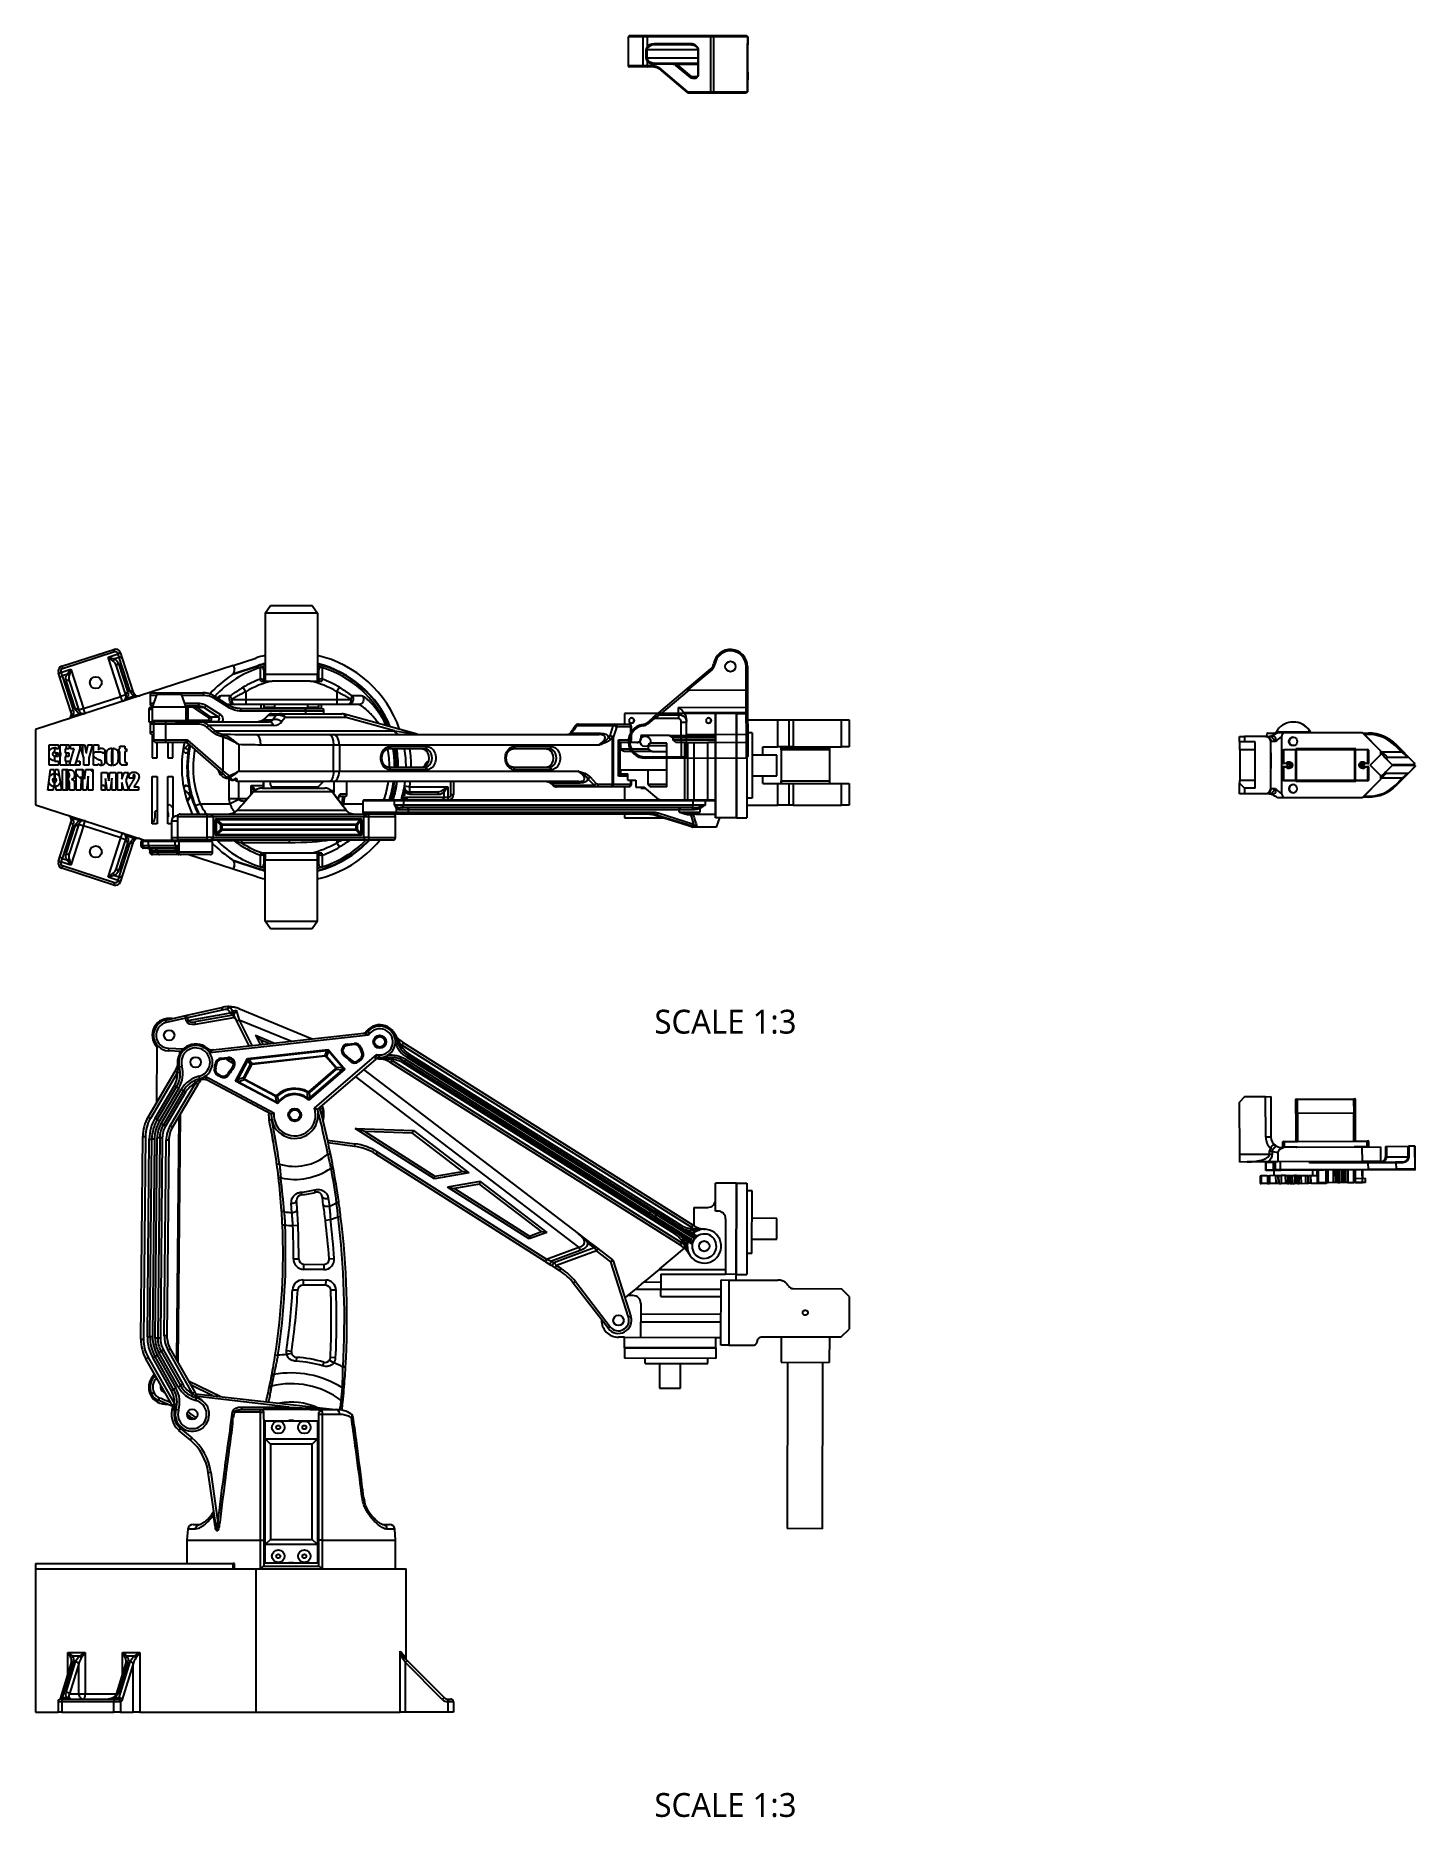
# Model space of a CAD drawing. Extents: x 0.3 to 19.3, y 0 to 10.9.
# Drawn here: x 0.35 to 7.29, y 1.94 to 10.91 of the extents above; entities that cross this region are included whole.
import ezdxf

# ---------------------------------------------------------------- set-up
doc = ezdxf.new("R2010")
doc.units = 0
doc.header["$LTSCALE"] = 0.5
doc.header["$MEASUREMENT"] = 0
for name, color, linetype in [('ANNOTATION_TEXT', 7, 'CONTINUOUS'), ('TANGENT_LINES', 7, 'CONTINUOUS'), ('VISIBLE', 7, 'CONTINUOUS')]:
    doc.layers.add(name, color=color, linetype=linetype)
doc.styles.add('ONSHAPE-STANDARD-VIEW-LABE', font='NotoSans-Regular.ttf', dxfattribs={"height": 0.12})

msp = doc.modelspace()

# ---------------------------------------------------------------- texts
at = {"layer": 'ANNOTATION_TEXT', "color": 7, "char_height": 0.12, "attachment_point": 2, "style": 'ONSHAPE-STANDARD-VIEW-LABE'}
for insert in [(3.8172, 6.0055), (3.8172, 2.064)]:
    msp.add_mtext('SCALE 1:3', dxfattribs=dict(at, insert=insert))

# ---------------------------------------------------------------- linework, layer by layer
at = {"layer": 'TANGENT_LINES'}
for p, q in [((3.4027, 10.9007), (3.4035, 10.9072)), ((3.4027, 10.7563), (3.4027, 10.9007)), ((3.423, 10.9007), (3.4272, 10.9072)), ((3.423, 10.9007), (3.423, 10.85)), ((3.4578, 10.8679), (3.6414, 10.8679)), ((3.7443, 10.9007), (3.7485, 10.9072)), ((3.7443, 10.6251), (3.7443, 10.9007)), ((3.7578, 10.9007), (3.7643, 10.9072)), ((3.7578, 10.9007), (3.7578, 10.6251)), ((3.9274, 10.9007), (3.9208, 10.9072)), ((3.9274, 10.9007), (3.9274, 10.6251)), ((3.9279, 10.8679), (3.9279, 10.8679)), ((3.9279, 10.8675), (3.9283, 10.8679)), ((3.4188, 10.7957), (3.4188, 10.8351)), ((3.4223, 10.8351), (3.4188, 10.8351)), ((3.4223, 10.7957), (3.4188, 10.7957)), ((3.4223, 10.8351), (3.4223, 10.7957)), ((3.6782, 10.8351), (3.4223, 10.8351)), ((3.4223, 10.7957), (3.6782, 10.7957)), ((3.423, 10.7808), (3.423, 10.7563)), ((3.5516, 10.7629), (3.4578, 10.7629)), ((3.6782, 10.7618), (3.5724, 10.7618)), ((3.5724, 10.7618), (3.6447, 10.701)), ((3.6805, 10.8351), (3.6782, 10.8351)), ((3.6805, 10.8351), (3.6805, 10.7103)), ((3.9278, 10.8482), (3.9284, 10.8482)), ((3.9278, 10.7809), (3.9284, 10.7809)), ((3.9283, 10.762), (3.9278, 10.7626)), ((3.3284, 10.7563), (3.4027, 10.7563)), ((3.4027, 10.7563), (3.423, 10.7563)), ((3.423, 10.7563), (3.4536, 10.7563)), ((3.4812, 10.7467), (3.6259, 10.6251)), ((3.6405, 10.6964), (3.5682, 10.7571)), ((3.6447, 10.701), (3.6731, 10.701)), ((3.6805, 10.7103), (3.6782, 10.7103)), ((3.9283, 10.7571), (3.9278, 10.7575)), ((3.928, 10.6964), (3.9278, 10.6965)), ((3.9287, 10.7235), (3.9286, 10.7235)), ((3.7443, 10.6251), (3.7485, 10.6185)), ((3.7578, 10.6251), (3.7643, 10.6185)), ((3.9274, 10.6251), (3.9208, 10.6185)), ((0.7443, 7.8067), (0.4821, 7.7215)), ((0.7402, 7.8191), (0.7443, 7.8067)), ((0.7733, 7.8023), (0.7608, 7.7982)), ((0.774, 7.8001), (0.7615, 7.7961)), ((0.4744, 7.7028), (0.5243, 7.719)), ((0.4781, 7.734), (0.4821, 7.7215)), ((0.5036, 7.6928), (0.5243, 7.719)), ((0.5243, 7.719), (0.5153, 7.6868)), ((0.5243, 7.719), (0.5885, 7.5215)), ((0.7116, 7.7799), (0.7615, 7.7961)), ((0.7757, 7.5823), (0.7116, 7.7799)), ((0.7116, 7.7799), (0.7438, 7.7708)), ((0.7378, 7.7591), (0.7116, 7.7799)), ((0.7672, 7.7784), (0.7438, 7.7708)), ((0.7615, 7.7961), (0.7608, 7.7982)), ((0.7672, 7.7784), (0.7615, 7.7961)), ((0.7633, 7.7479), (0.8103, 7.6033)), ((0.8228, 7.6074), (0.7672, 7.7784)), ((3.7443, 7.7217), (3.7485, 7.7167)), ((3.7578, 7.7458), (3.7643, 7.7448)), ((3.9274, 7.7332), (3.9208, 7.7332)), ((0.4612, 7.7009), (0.4737, 7.705)), ((0.4619, 7.6988), (0.4744, 7.7028)), ((0.4737, 7.705), (0.4744, 7.7028)), ((0.4744, 7.7028), (0.4802, 7.6852)), ((0.5036, 7.6928), (0.4802, 7.6852)), ((0.4802, 7.6852), (0.5357, 7.5141)), ((0.5482, 7.5181), (0.5012, 7.6627)), ((1.4043, 7.6061), (1.3908, 7.6285)), ((1.8619, 7.6061), (1.8754, 7.6285)), ((0.5885, 7.5215), (0.7757, 7.5823)), ((0.8007, 7.5904), (0.7757, 7.5823)), ((0.7839, 7.5574), (0.7757, 7.5823)), ((0.808, 7.5733), (0.8424, 7.5844)), ((0.9551, 7.587), (0.9228, 7.587)), ((0.9228, 7.5477), (0.9408, 7.5477)), ((1.1931, 7.587), (1.0823, 7.587)), ((1.0966, 7.5477), (1.1694, 7.5477)), ((1.205, 7.5371), (1.2763, 7.4917)), ((1.315, 7.5276), (1.2466, 7.5712)), ((1.3334, 7.5674), (1.4043, 7.5674)), ((1.4043, 7.6061), (1.4043, 7.5674)), ((1.4043, 7.5674), (1.8619, 7.5674)), ((1.4043, 7.5674), (1.4043, 7.5411)), ((1.4822, 7.5214), (1.4822, 7.5411)), ((1.784, 7.5411), (1.784, 7.5214)), ((1.8619, 7.6061), (1.8619, 7.5674)), ((1.8619, 7.5674), (1.8619, 7.5411)), ((1.8619, 7.5674), (1.9329, 7.5674)), ((3.6325, 7.6139), (3.4855, 7.4896)), ((3.9285, 7.5332), (3.9219, 7.5286)), ((0.5334, 7.484), (0.5678, 7.4952)), ((0.5885, 7.5215), (0.5636, 7.5134)), ((0.5966, 7.4965), (0.5885, 7.5215)), ((0.9334, 7.5168), (0.9162, 7.5168)), ((0.94, 7.4427), (0.9228, 7.4427)), ((1.0015, 7.442), (0.94, 7.442)), ((1.0015, 7.3639), (1.0015, 7.442)), ((1.1674, 7.442), (1.0015, 7.442)), ((1.1126, 7.528), (1.1038, 7.528)), ((1.104, 7.4624), (1.1126, 7.4624)), ((1.1267, 7.528), (1.1126, 7.528)), ((1.1126, 7.528), (1.1126, 7.4624)), ((1.1126, 7.4624), (1.2153, 7.4624)), ((1.2181, 7.4746), (1.1516, 7.5201)), ((1.1579, 7.5258), (1.2244, 7.4803)), ((1.1938, 7.5258), (1.1579, 7.5258)), ((1.2651, 7.4803), (1.1938, 7.5258)), ((1.2244, 7.4803), (1.2651, 7.4803)), ((1.7046, 7.5083), (1.3804, 7.5083)), ((1.4957, 7.4664), (1.4935, 7.4646)), ((1.4935, 7.4646), (1.5391, 7.4646)), ((1.555, 7.4857), (1.5162, 7.4857)), ((1.5347, 7.4952), (1.5345, 7.4952)), ((1.5391, 7.4646), (1.555, 7.4857)), ((1.602, 7.4764), (1.586, 7.4554)), ((1.909, 7.4764), (1.602, 7.4764)), ((1.7046, 7.5083), (1.7046, 7.4952)), ((1.7972, 7.5083), (1.7046, 7.5083)), ((2.152, 7.4089), (1.909, 7.4764)), ((3.423, 7.45), (3.4272, 7.445)), ((3.4578, 7.4709), (3.4272, 7.445)), ((3.4536, 7.4759), (3.4578, 7.4709)), ((3.4855, 7.4896), (3.4578, 7.4709)), ((3.5815, 7.4715), (3.4578, 7.4709)), ((3.4855, 7.4896), (3.5814, 7.4901)), ((3.5812, 7.5267), (3.9219, 7.5286)), ((3.5814, 7.4901), (3.5812, 7.5267)), ((3.5814, 7.4901), (3.5815, 7.4715)), ((3.5947, 7.453), (3.621, 7.4532)), ((3.5957, 7.2787), (3.5947, 7.453)), ((3.9221, 7.5007), (3.6092, 7.499)), ((3.9287, 7.5008), (3.9221, 7.5007)), ((4.0799, 7.3285), (4.0799, 7.465)), ((4.1352, 7.465), (4.1352, 7.3285)), ((4.1574, 7.465), (4.1574, 7.3285)), ((0.9228, 7.4033), (0.94, 7.4033)), ((0.94, 7.3639), (1.0015, 7.3639)), ((1.0015, 7.3639), (1.1085, 7.3639)), ((1.1085, 7.3639), (1.2901, 7.2062)), ((1.2408, 7.4005), (1.209, 7.428)), ((1.5437, 7.4364), (1.2173, 7.4364)), ((1.2173, 7.4364), (1.2491, 7.4089)), ((1.2491, 7.4089), (2.152, 7.4089)), ((1.2901, 7.3779), (1.2808, 7.3806)), ((1.286, 7.393), (1.2958, 7.3895)), ((1.2901, 7.2062), (1.2901, 7.3779)), ((3.0249, 7.3902), (3.024, 7.3902)), ((3.0434, 7.3979), (3.1879, 7.3979)), ((3.0684, 7.435), (3.0591, 7.4206)), ((3.2528, 7.435), (3.0684, 7.435)), ((3.229, 7.3757), (3.2376, 7.3847)), ((3.2376, 7.3847), (3.2528, 7.435)), ((3.2486, 7.3755), (3.24, 7.3664)), ((3.2486, 7.1408), (3.2486, 7.3755)), ((3.2531, 7.3755), (3.2486, 7.3755)), ((3.2683, 7.4257), (3.2531, 7.3755)), ((3.2531, 7.3755), (3.2531, 7.1408)), ((3.3417, 7.4296), (3.2712, 7.4296)), ((3.2797, 7.3639), (3.3417, 7.3639)), ((3.2797, 7.1802), (3.2797, 7.3639)), ((3.3417, 7.3639), (3.3417, 7.4296)), ((3.3448, 7.4296), (3.3417, 7.4296)), ((3.3417, 7.3639), (3.3448, 7.3639)), ((3.3908, 7.3705), (3.3913, 7.3705)), ((3.4027, 7.441), (3.4035, 7.4345)), ((6.5612, 7.3548), (6.5601, 7.3548)), ((6.5612, 7.1185), (6.5612, 7.3548)), ((6.5836, 7.3548), (6.5612, 7.3548)), ((6.5812, 7.3953), (6.5814, 7.3953)), ((6.614, 7.381), (6.614, 7.0923)), ((6.7528, 7.4131), (6.7529, 7.4131)), ((6.7578, 7.4062), (6.7576, 7.4062)), ((7.0512, 7.3908), (7.031, 7.3908)), ((1.3687, 7.3397), (1.3687, 7.2065)), ((1.8453, 7.3377), (1.4781, 7.3377)), ((1.8453, 7.2065), (1.8453, 7.3377)), ((1.875, 7.3377), (1.8453, 7.3377)), ((1.875, 7.3377), (1.875, 7.2065)), ((3.1803, 7.3377), (1.875, 7.3377)), ((2.1309, 7.3311), (2.3133, 7.3311)), ((2.7564, 7.3311), (2.9389, 7.3311)), ((3.2891, 7.3508), (3.2891, 7.318)), ((3.2908, 7.3153), (3.2891, 7.318)), ((3.4141, 7.2777), (3.5957, 7.2787)), ((3.4141, 7.2711), (3.4141, 7.2777)), ((3.5231, 7.3341), (3.4282, 7.3341)), ((3.5957, 7.2787), (3.6219, 7.2788)), ((3.5957, 7.2721), (3.5957, 7.2787)), ((3.6124, 7.0621), (3.6124, 7.3508)), ((3.6261, 7.3508), (3.6261, 7.0621)), ((3.7277, 7.0621), (3.7277, 7.3508)), ((3.7671, 7.3508), (3.7671, 7.0621)), ((4.3405, 7.3128), (4.0977, 7.3128)), ((6.6243, 7.3088), (6.6217, 7.3088)), ((6.6243, 7.3088), (6.6243, 7.2471)), ((6.6875, 7.3128), (6.6282, 7.3128)), ((6.6862, 7.3088), (6.6888, 7.3088)), ((6.6888, 7.3088), (6.6888, 7.1645)), ((6.9788, 7.3128), (6.6927, 7.3128)), ((6.9827, 7.1645), (6.9827, 7.3088)), ((6.9827, 7.3088), (6.9854, 7.3088)), ((7.0455, 7.3128), (6.9844, 7.3128)), ((6.9857, 7.3088), (6.9854, 7.3088)), ((6.9854, 7.3088), (6.9854, 7.1645)), ((7.0495, 7.2471), (7.0495, 7.3088)), ((7.0495, 7.3088), (7.0521, 7.3088)), ((7.0523, 7.3088), (7.0521, 7.3088)), ((7.0521, 7.3088), (7.0521, 7.2471)), ((7.1152, 7.3029), (7.2179, 7.3029)), ((7.1152, 7.3029), (7.1213, 7.2986)), ((7.2179, 7.3029), (7.1858, 7.3351)), ((7.1906, 7.3398), (7.1904, 7.3398)), ((7.1904, 7.3398), (7.2226, 7.3076)), ((7.2552, 7.2748), (7.255, 7.2748)), ((1.3687, 7.2065), (1.8453, 7.2065)), ((1.8453, 7.2065), (1.875, 7.2065)), ((1.875, 7.2065), (3.0767, 7.2065)), ((2.3133, 7.213), (2.1309, 7.213)), ((2.9389, 7.213), (2.7564, 7.213)), ((3.1368, 7.1771), (3.1672, 7.1447)), ((3.3269, 7.1802), (3.2797, 7.1802)), ((3.2891, 7.213), (3.2891, 7.1933)), ((6.6217, 7.2471), (6.6243, 7.2471)), ((6.6217, 7.2261), (6.6243, 7.2261)), ((6.6243, 7.2471), (6.6384, 7.2471)), ((6.6384, 7.2261), (6.6243, 7.2261)), ((6.6243, 7.2261), (6.6243, 7.1645)), ((6.6405, 7.2455), (6.6406, 7.2455)), ((6.6406, 7.2278), (6.6405, 7.2278)), ((7.0354, 7.2471), (7.0495, 7.2471)), ((7.0495, 7.2261), (7.0354, 7.2261)), ((7.0495, 7.2471), (7.0521, 7.2471)), ((7.0495, 7.1645), (7.0495, 7.2261)), ((7.0495, 7.2261), (7.0521, 7.2261)), ((7.0521, 7.2471), (7.0523, 7.2471)), ((7.0523, 7.2261), (7.0521, 7.2261)), ((7.0521, 7.2261), (7.0521, 7.1645)), ((7.2542, 7.1978), (7.2545, 7.1978)), ((7.2812, 7.2485), (7.2818, 7.2485)), ((7.2863, 7.2293), (7.2857, 7.2293)), ((1.3202, 7.0687), (1.3202, 7.1674)), ((1.3678, 7.1542), (1.3678, 7.0687)), ((1.431, 7.0883), (1.431, 7.1343)), ((1.431, 7.1343), (1.4917, 7.1343)), ((1.4369, 7.0949), (1.4363, 7.0949)), ((1.8379, 7.1019), (1.4437, 7.1019)), ((1.4501, 7.109), (1.4501, 7.1083)), ((1.4861, 7.1212), (1.4849, 7.1211)), ((1.4925, 7.154), (1.4925, 7.1212)), ((1.7927, 7.152), (1.5428, 7.152)), ((1.6393, 7.1277), (1.6393, 7.1212)), ((1.7566, 7.1212), (1.7566, 7.1277)), ((1.8018, 7.1212), (1.8011, 7.1212)), ((1.8336, 7.108), (1.8478, 7.108)), ((1.8478, 7.154), (1.8478, 7.108)), ((1.8813, 7.0916), (1.9132, 7.0916)), ((2.2028, 7.132), (2.2287, 7.1277)), ((2.2287, 7.1277), (2.4207, 7.1277)), ((2.2287, 7.1015), (2.2287, 7.1277)), ((2.3743, 7.0884), (2.238, 7.0884)), ((2.3929, 7.1092), (2.4207, 7.1277)), ((2.4207, 7.1277), (2.4022, 7.0999)), ((2.4022, 7.0752), (2.4022, 7.0999)), ((2.4207, 7.1277), (2.4207, 7.0752)), ((2.4361, 7.0884), (2.4361, 7.154)), ((2.4361, 7.0884), (2.4492, 7.0884)), ((2.9428, 7.1463), (2.9543, 7.1354)), ((3.0859, 7.1463), (2.9428, 7.1463)), ((2.9543, 7.1354), (3.156, 7.1354)), ((3.156, 7.1354), (3.1255, 7.1679)), ((3.1759, 7.1408), (3.2486, 7.1408)), ((3.2531, 7.1408), (3.2486, 7.1408)), ((3.2531, 7.1408), (3.3417, 7.1408)), ((3.3417, 7.1408), (3.3417, 7.1605)), ((3.3417, 7.1408), (3.3448, 7.1408)), ((3.4282, 7.1411), (3.5231, 7.1411)), ((4.0799, 7.0345), (4.0799, 7.1448)), ((4.0977, 7.1579), (4.3405, 7.1579)), ((4.1352, 7.1448), (4.1352, 7.0345)), ((4.1574, 7.1448), (4.1574, 7.0345)), ((6.5601, 7.1185), (6.5612, 7.1185)), ((6.5612, 7.1185), (6.5836, 7.1185)), ((6.6217, 7.1645), (6.6243, 7.1645)), ((6.6282, 7.1605), (6.6875, 7.1605)), ((6.6862, 7.1645), (6.6888, 7.1645)), ((6.6927, 7.1605), (6.9788, 7.1605)), ((6.988, 7.1572), (6.7727, 7.1572)), ((6.9827, 7.1645), (6.9854, 7.1645)), ((6.9844, 7.1605), (7.0455, 7.1605)), ((6.9854, 7.1645), (6.9857, 7.1645)), ((7.0521, 7.1645), (7.0495, 7.1645)), ((7.0521, 7.1645), (7.0523, 7.1645)), ((7.2217, 7.1704), (7.113, 7.1704)), ((7.1876, 7.1363), (7.2217, 7.1704)), ((7.2245, 7.1676), (7.1904, 7.1335)), ((7.1904, 7.1335), (7.1906, 7.1335)), ((1.1503, 7.0327), (1.1746, 7.0424)), ((1.1746, 7.0424), (1.3263, 7.0424)), ((1.3202, 7.0687), (1.3678, 7.0687)), ((1.3699, 7.0634), (1.3263, 7.0424)), ((1.3609, 7.0091), (1.9089, 7.0091)), ((1.3678, 7.0687), (1.4134, 7.0687)), ((1.3976, 7.0555), (1.3976, 7.0511)), ((1.869, 7.0633), (1.8714, 7.0723)), ((1.8901, 7.0401), (1.8869, 7.0401)), ((1.8897, 7.0363), (1.8901, 7.0401)), ((1.8975, 7.0424), (1.9928, 7.0424)), ((1.9928, 7.0004), (2.1619, 7.0004)), ((2.1525, 7.0569), (2.1479, 7.0621)), ((2.1525, 7.0359), (2.1525, 7.0569)), ((2.1525, 7.0359), (2.197, 7.0359)), ((2.1619, 7.0004), (2.1619, 7.0176)), ((2.1619, 7.0004), (2.2209, 7.0004)), ((2.2209, 7.0122), (2.1717, 7.0122)), ((2.197, 7.0569), (2.1942, 7.0621)), ((2.197, 7.0569), (2.197, 7.0359)), ((2.197, 7.0359), (3.6543, 7.0359)), ((2.2153, 7.0752), (2.4022, 7.0752)), ((2.2209, 7.0122), (2.2209, 7.0004)), ((3.585, 7.0122), (2.2209, 7.0122)), ((2.2209, 7.0004), (3.4472, 7.0004)), ((2.4022, 7.0752), (2.4207, 7.0752)), ((2.4207, 7.0752), (2.423, 7.0752)), ((2.4207, 7.0752), (2.4207, 7.0621)), ((2.423, 7.0752), (2.423, 7.0621)), ((3.4783, 6.9956), (3.6571, 6.939)), ((3.585, 7.0004), (3.585, 7.0122)), ((3.6566, 7.0122), (3.585, 7.0122)), ((3.585, 7.0004), (3.6885, 7.0004)), ((3.6543, 7.0569), (3.6515, 7.0621)), ((3.6543, 7.0359), (3.6543, 7.0569)), ((3.6543, 7.0359), (3.7158, 7.0359)), ((3.6885, 7.0176), (3.6885, 7.0004)), ((3.7154, 7.0621), (3.7158, 7.0569)), ((3.7158, 7.0569), (3.7158, 7.0359)), ((7.0284, 7.0798), (7.0512, 7.0798)), ((0.5357, 6.9382), (0.4802, 6.7671)), ((0.5012, 6.7895), (0.5482, 6.9342)), ((0.5885, 6.9308), (0.5243, 6.7333)), ((0.5678, 6.9571), (0.5334, 6.9682)), ((0.5636, 6.9389), (0.5885, 6.9308)), ((0.5885, 6.9308), (0.5966, 6.9558)), ((0.7757, 6.87), (0.5885, 6.9308)), ((1.0602, 6.9545), (1.0298, 6.9545)), ((1.2102, 6.9768), (1.0602, 6.9768)), ((1.2102, 6.8718), (1.2102, 6.9768)), ((1.2394, 6.9768), (1.2102, 6.9768)), ((1.2394, 6.9768), (1.2394, 6.8718)), ((1.9985, 6.9768), (1.2394, 6.9768)), ((1.2497, 6.8915), (1.2497, 6.9571)), ((1.2546, 6.9571), (1.2497, 6.9571)), ((1.2546, 6.9571), (1.2546, 6.8915)), ((1.2793, 6.9347), (1.2546, 6.9571)), ((1.2546, 6.8915), (1.2793, 6.9139)), ((1.259, 6.9664), (1.979, 6.9664)), ((1.2592, 6.9618), (1.2839, 6.9394)), ((1.9792, 6.9618), (1.2592, 6.9618)), ((1.2839, 6.9093), (1.2592, 6.8869)), ((1.2793, 6.9139), (1.2793, 6.9347)), ((1.2841, 6.9347), (1.2793, 6.9347)), ((1.2841, 6.9139), (1.2793, 6.9139)), ((1.2839, 6.9394), (1.9594, 6.9394)), ((1.9594, 6.9093), (1.2839, 6.9093)), ((1.9596, 6.9347), (1.2841, 6.9347)), ((1.2841, 6.9347), (1.2841, 6.9139)), ((1.2841, 6.9139), (1.9596, 6.9139)), ((1.3229, 6.99), (1.3201, 6.9899)), ((1.9436, 6.9899), (1.94, 6.9901)), ((1.9594, 6.9394), (1.9792, 6.9618)), ((1.9792, 6.8869), (1.9594, 6.9093)), ((1.9596, 6.9139), (1.9596, 6.9347)), ((1.964, 6.9347), (1.9596, 6.9347)), ((1.964, 6.9139), (1.9596, 6.9139)), ((1.9838, 6.9571), (1.964, 6.9347)), ((1.964, 6.9347), (1.964, 6.9139)), ((1.964, 6.9139), (1.9838, 6.8915)), ((1.9838, 6.8915), (1.9838, 6.9571)), ((1.9882, 6.9571), (1.9838, 6.9571)), ((1.9882, 6.9571), (1.9882, 6.8915)), ((1.9985, 6.8718), (1.9985, 6.9768)), ((2.0221, 6.9768), (1.9985, 6.9768)), ((2.0221, 6.9768), (2.0221, 6.8718)), ((2.1568, 6.9768), (2.0221, 6.9768)), ((3.4704, 6.9855), (3.4641, 6.9855)), ((3.4641, 6.9855), (3.6429, 6.9288)), ((3.6492, 6.9288), (3.4704, 6.9855)), ((3.6419, 6.986), (3.6377, 6.986)), ((3.6498, 6.9243), (3.6491, 6.9264)), ((3.6498, 6.9243), (3.6492, 6.9264)), ((3.6562, 6.9873), (3.6547, 6.9873)), ((0.7116, 6.6724), (0.7757, 6.87)), ((0.8103, 6.849), (0.7633, 6.7044)), ((0.7672, 6.6739), (0.8228, 6.8449)), ((0.7757, 6.87), (0.7839, 6.8949)), ((0.7757, 6.87), (0.8007, 6.8619)), ((0.8424, 6.8678), (0.808, 6.879)), ((0.8826, 6.8587), (0.876, 6.8521)), ((0.876, 6.8521), (0.876, 6.8324)), ((0.876, 6.8324), (0.8859, 6.8324)), ((0.876, 6.8324), (0.876, 6.8324)), ((0.8859, 6.8521), (0.8925, 6.8587)), ((0.8859, 6.8324), (0.8859, 6.8521)), ((0.8859, 6.8324), (0.9133, 6.8324)), ((0.9133, 6.8521), (0.9189, 6.8587)), ((0.9133, 6.8521), (0.9133, 6.8324)), ((0.9133, 6.8324), (1.0497, 6.8324)), ((1.0298, 6.8718), (1.0602, 6.8718)), ((1.0497, 6.8521), (1.0553, 6.8587)), ((1.0497, 6.8324), (1.0497, 6.8521)), ((1.0497, 6.8324), (1.0672, 6.8324)), ((1.0602, 6.8718), (1.2102, 6.8718)), ((1.0668, 6.8258), (1.0668, 6.8254)), ((1.0672, 6.8521), (1.0737, 6.8587)), ((1.0672, 6.8521), (1.0672, 6.8324)), ((1.2394, 6.8718), (1.2102, 6.8718)), ((1.2394, 6.8718), (1.9985, 6.8718)), ((1.2546, 6.8915), (1.2497, 6.8915)), ((1.979, 6.8822), (1.259, 6.8822)), ((1.2592, 6.8869), (1.9792, 6.8869)), ((1.2646, 6.8585), (1.2645, 6.8586)), ((1.3459, 6.8559), (1.3421, 6.8558)), ((1.3828, 6.8587), (1.3828, 6.8456)), ((1.6226, 6.8456), (1.3828, 6.8456)), ((1.6226, 6.8587), (1.6226, 6.8456)), ((1.8619, 6.8587), (1.8619, 6.8462)), ((1.8619, 6.8462), (1.8754, 6.8238)), ((1.9882, 6.8915), (1.9838, 6.8915)), ((2.0221, 6.8718), (1.9985, 6.8718)), ((2.0221, 6.8718), (2.1568, 6.8718)), ((0.4737, 6.7473), (0.4612, 6.7514)), ((0.4744, 6.7495), (0.4619, 6.7535)), ((0.4744, 6.7495), (0.4737, 6.7473)), ((0.4802, 6.7671), (0.4744, 6.7495)), ((0.5243, 6.7333), (0.4744, 6.7495)), ((0.4821, 6.7308), (0.4781, 6.7183)), ((0.4802, 6.7671), (0.5036, 6.7595)), ((0.4821, 6.7308), (0.7443, 6.6456)), ((0.5243, 6.7333), (0.5036, 6.7595)), ((0.5153, 6.7655), (0.5243, 6.7333)), ((0.9221, 6.8062), (0.9221, 6.7996)), ((0.9318, 6.8062), (0.9221, 6.8062)), ((0.9221, 6.8062), (0.9221, 6.8062)), ((0.9221, 6.7996), (0.9318, 6.7996)), ((0.9221, 6.7996), (0.9221, 6.7996)), ((0.9318, 6.7996), (0.9318, 6.8062)), ((0.9591, 6.8062), (0.9318, 6.8062)), ((0.9318, 6.7996), (0.9591, 6.7996)), ((0.9591, 6.8062), (0.9591, 6.7996)), ((1.0562, 6.8062), (0.9591, 6.8062)), ((0.9591, 6.7996), (1.0562, 6.7996)), ((1.0562, 6.7996), (1.0562, 6.8062)), ((1.0668, 6.8062), (1.0562, 6.8062)), ((1.0562, 6.7996), (1.0668, 6.7996)), ((1.0668, 6.7996), (1.2374, 6.7996)), ((1.4779, 6.784), (1.481, 6.7931)), ((0.7116, 6.6724), (0.7378, 6.6932)), ((0.7438, 6.6815), (0.7116, 6.6724)), ((0.7615, 6.6562), (0.7116, 6.6724)), ((0.7443, 6.6456), (0.7402, 6.6332)), ((0.7438, 6.6815), (0.7672, 6.6739)), ((0.7608, 6.6541), (0.7615, 6.6562)), ((0.7608, 6.6541), (0.7733, 6.65)), ((0.7615, 6.6562), (0.7672, 6.6739)), ((0.7615, 6.6562), (0.774, 6.6521)), ((1.0044, 5.941), (1.0015, 5.9538)), ((1.1019, 5.9628), (1.0044, 5.941)), ((1.1102, 5.9647), (1.1019, 5.9628)), ((1.1049, 5.9495), (1.1019, 5.9628)), ((1.1132, 5.9513), (1.1049, 5.9495)), ((1.2847, 6.0037), (1.1102, 5.9647)), ((1.1102, 5.9647), (1.1132, 5.9513)), ((1.1132, 5.9513), (1.3277, 5.9893)), ((1.1471, 5.9444), (1.1493, 5.9315)), ((1.3424, 5.9656), (1.1493, 5.9315)), ((1.3387, 5.9977), (1.355, 6.003)), ((1.3401, 5.9786), (1.3424, 5.9656)), ((1.3461, 5.9747), (1.3424, 5.9656)), ((1.3528, 5.9614), (1.3424, 5.9656)), ((1.355, 6.003), (1.3712, 5.9538)), ((1.3712, 5.9538), (1.3595, 5.9479)), ((1.63, 5.8471), (1.3712, 5.9538)), ((1.3712, 5.9538), (1.4351, 5.8254)), ((2.0216, 5.8775), (1.2229, 5.7886)), ((1.9154, 5.8327), (1.9496, 5.8365)), ((1.9162, 5.8261), (1.9154, 5.8327)), ((1.9503, 5.8299), (1.9496, 5.8365)), ((2.1555, 5.8589), (2.1619, 5.8601)), ((2.1717, 5.8295), (2.1813, 5.8339)), ((2.19, 5.8279), (2.197, 5.839)), ((3.6473, 4.9097), (2.19, 5.8279)), ((1.016, 5.8114), (1.0154, 5.7983)), ((1.016, 5.8114), (1.0894, 5.8083)), ((1.0662, 5.74), (1.0672, 5.75)), ((1.2791, 5.7619), (1.3133, 5.7657)), ((1.2791, 5.7619), (1.2799, 5.7553)), ((1.3133, 5.7657), (1.314, 5.7591)), ((1.3213, 5.7589), (1.3159, 5.7505)), ((1.353, 5.6461), (1.4135, 5.7597)), ((1.4141, 5.7511), (1.3636, 5.6562)), ((1.4135, 5.7597), (1.819, 5.8049)), ((1.4135, 5.7597), (1.4213, 5.7559)), ((1.4141, 5.7511), (1.4135, 5.7597)), ((1.4283, 5.7301), (1.4141, 5.7511)), ((1.8122, 5.7994), (1.4213, 5.7559)), ((1.4213, 5.7559), (1.4355, 5.735)), ((1.4355, 5.735), (1.8029, 5.7759)), ((1.8035, 5.7713), (1.436, 5.7304)), ((1.7498, 5.5098), (2.064, 5.7801)), ((1.8029, 5.7759), (1.8122, 5.7994)), ((1.8035, 5.7713), (1.8029, 5.7759)), ((1.811, 5.7727), (1.8075, 5.7697)), ((1.8553, 5.7141), (1.8075, 5.7697)), ((1.8203, 5.7963), (1.811, 5.7727)), ((1.811, 5.7727), (1.8588, 5.7171)), ((1.8122, 5.7994), (1.819, 5.8049)), ((1.819, 5.8049), (1.903, 5.7072)), ((1.819, 5.8049), (1.8203, 5.7963)), ((1.8904, 5.7148), (1.8203, 5.7963)), ((1.9023, 5.7799), (1.8981, 5.7748)), ((1.9328, 5.7517), (1.9281, 5.7471)), ((1.973, 5.7451), (1.9688, 5.7501)), ((1.9849, 5.7553), (1.973, 5.7451)), ((1.9844, 5.8139), (1.9782, 5.8119)), ((1.9849, 5.7553), (1.9806, 5.7603)), ((1.9922, 5.7962), (1.9864, 5.793)), ((2.0999, 5.7617), (2.0982, 5.768)), ((2.1319, 5.7555), (2.1317, 5.766)), ((2.1341, 5.7391), (2.141, 5.7502)), ((2.141, 5.7502), (3.5984, 4.832)), ((2.1978, 5.737), (2.2034, 5.7458)), ((2.2034, 5.7458), (2.209, 5.7547)), ((2.209, 5.7547), (3.4353, 4.982)), ((2.2153, 5.7647), (2.2209, 5.7736)), ((3.4416, 4.992), (2.2153, 5.7647)), ((2.2209, 5.7736), (2.2265, 5.7825)), ((2.2265, 5.7825), (3.5906, 4.923)), ((1.061, 5.6901), (0.9246, 5.4591)), ((1.0497, 5.6968), (1.061, 5.6901)), ((1.0611, 5.6903), (1.0742, 5.691)), ((1.0698, 5.7187), (1.0824, 5.7221)), ((1.1515, 5.637), (1.1458, 5.6488)), ((1.1722, 5.6582), (1.1691, 5.671)), ((1.2004, 5.6708), (1.5459, 5.4871)), ((1.2527, 5.7114), (1.2464, 5.7132)), ((1.2566, 5.7316), (1.2501, 5.7322)), ((1.2656, 5.6808), (1.2625, 5.675)), ((1.2763, 5.6676), (1.2625, 5.675)), ((1.2794, 5.6734), (1.2763, 5.6676)), ((1.3197, 5.6794), (1.3141, 5.6828)), ((1.3429, 5.713), (1.3377, 5.717)), ((1.353, 5.6461), (1.3636, 5.6562)), ((1.3636, 5.6562), (1.3939, 5.6654)), ((1.3978, 5.6529), (1.3675, 5.6436)), ((1.3939, 5.6654), (1.4283, 5.7301)), ((1.3939, 5.6654), (1.398, 5.6632)), ((1.4, 5.657), (1.3978, 5.6529)), ((1.5527, 5.5705), (1.3978, 5.6529)), ((1.4324, 5.7279), (1.398, 5.6632)), ((1.4, 5.657), (1.5549, 5.5746)), ((1.4324, 5.7279), (1.4283, 5.7301)), ((1.4355, 5.735), (1.436, 5.7304)), ((1.903, 5.7072), (1.7206, 5.5504)), ((1.7218, 5.5932), (1.8548, 5.7076)), ((1.8578, 5.7041), (1.7248, 5.5896)), ((1.7266, 5.5617), (1.8894, 5.7017)), ((1.8578, 5.7041), (1.8548, 5.7076)), ((1.8553, 5.7141), (1.8588, 5.7171)), ((1.8894, 5.7017), (1.8578, 5.7041)), ((1.8588, 5.7171), (1.8904, 5.7148)), ((1.903, 5.7072), (1.8894, 5.7017)), ((1.8904, 5.7148), (1.903, 5.7072)), ((3.0794, 4.8112), (1.9561, 5.67)), ((3.5619, 4.8774), (2.1978, 5.737)), ((0.9478, 5.4597), (1.0449, 5.6241)), ((1.0675, 5.6108), (0.9704, 5.4463)), ((0.9781, 5.4336), (1.0788, 5.6041)), ((1.1014, 5.5907), (1.0007, 5.4203)), ((1.0239, 5.4208), (1.1514, 5.6368)), ((1.0449, 5.6241), (1.0562, 5.6174)), ((1.0562, 5.6174), (1.0675, 5.6108)), ((1.0901, 5.5974), (1.0788, 5.6041)), ((1.1014, 5.5907), (1.0901, 5.5974)), ((1.1627, 5.6301), (1.1514, 5.6368)), ((1.5654, 5.5331), (1.353, 5.6461)), ((1.3675, 5.6436), (1.353, 5.6461)), ((1.3675, 5.6436), (1.557, 5.5428)), ((1.5527, 5.5705), (1.5549, 5.5746)), ((1.5602, 5.5753), (1.5633, 5.5718)), ((1.7142, 5.5886), (1.7164, 5.5926)), ((1.7218, 5.5932), (1.7248, 5.5896)), ((6.5349, 5.3647), (6.5338, 5.5681)), ((1.7658, 5.5063), (1.7773, 5.5093)), ((6.6927, 5.5532), (6.6862, 5.5531)), ((6.6927, 5.5532), (6.6927, 5.5558)), ((6.9788, 5.5547), (6.6927, 5.5532)), ((6.6927, 5.5532), (6.6931, 5.4836)), ((6.6944, 5.4836), (6.6952, 5.3432)), ((6.9786, 5.3447), (6.9779, 5.4852)), ((6.9788, 5.5547), (6.9788, 5.5573)), ((6.9854, 5.5548), (6.9788, 5.5547)), ((6.9792, 5.4852), (6.9788, 5.5547)), ((0.9133, 5.4657), (0.9246, 5.4591)), ((0.9478, 5.4597), (0.9591, 5.453)), ((0.9591, 5.453), (0.9704, 5.4463)), ((0.9894, 5.4269), (0.9781, 5.4336)), ((1.0007, 5.4203), (0.9894, 5.4269)), ((1.0352, 5.4142), (1.0239, 5.4208)), ((1.5347, 5.4519), (1.5219, 5.4492)), ((0.8859, 5.3676), (0.8991, 5.3675)), ((0.8991, 5.3675), (0.8891, 4.3481)), ((0.909, 4.3602), (0.9186, 5.355)), ((0.9186, 5.355), (0.9318, 5.3548)), ((0.9449, 5.3547), (0.9318, 5.3548)), ((0.9449, 5.3547), (0.9352, 4.3599)), ((0.9482, 4.3528), (0.9581, 5.3616)), ((0.9712, 5.3615), (0.9581, 5.3616)), ((0.9843, 5.3614), (0.9712, 5.3615)), ((0.9843, 5.3614), (0.9745, 4.3525)), ((0.9943, 4.3646), (1.0039, 5.3489)), ((1.017, 5.3487), (1.0039, 5.3489)), ((1.8158, 5.3488), (1.9534, 5.3309)), ((1.9534, 5.3309), (1.9517, 5.3179)), ((2.0656, 5.2903), (2.0586, 5.2793)), ((2.0656, 5.2903), (2.9166, 4.7503)), ((6.5612, 5.3648), (6.5349, 5.3647)), ((6.5545, 5.2934), (6.5677, 5.2935)), ((6.5546, 5.2795), (6.5545, 5.2934)), ((6.559, 5.3084), (6.569, 5.3014)), ((6.5677, 5.2935), (6.5677, 5.2795)), ((6.6282, 5.3402), (6.6217, 5.3402)), ((6.6218, 5.3153), (6.6284, 5.3153)), ((6.6282, 5.3402), (6.6282, 5.3429)), ((6.6912, 5.3406), (6.6282, 5.3402)), ((6.6282, 5.3402), (6.6284, 5.3153)), ((6.6284, 5.3153), (6.694, 5.3156)), ((6.6284, 5.3127), (6.6284, 5.3153)), ((6.694, 5.3156), (6.694, 5.313)), ((6.6952, 5.3409), (6.6952, 5.3432)), ((6.9786, 5.3425), (6.6952, 5.3409)), ((6.9786, 5.3425), (6.9786, 5.3447)), ((6.9801, 5.3172), (7.0457, 5.3175)), ((6.9801, 5.3146), (6.9801, 5.3172)), ((7.0456, 5.3425), (6.9826, 5.3421)), ((7.0456, 5.3425), (7.0455, 5.3451)), ((7.0457, 5.3175), (7.0456, 5.3425)), ((7.0521, 5.3425), (7.0456, 5.3425)), ((7.0457, 5.3175), (7.0523, 5.3176)), ((7.0457, 5.3175), (7.0457, 5.3149)), ((7.1419, 5.3181), (7.1422, 5.2656)), ((7.2517, 5.2662), (7.2514, 5.3187)), ((7.2542, 5.3187), (7.2545, 5.2662)), ((7.2863, 5.2047), (7.2857, 5.3188)), ((1.5735, 5.2291), (1.5605, 5.2273)), ((1.8172, 5.2785), (1.8301, 5.2811)), ((6.4042, 5.2787), (6.5546, 5.2795)), ((6.536, 5.2006), (6.5742, 5.2008)), ((6.5546, 5.2795), (6.5677, 5.2795)), ((6.5742, 5.2008), (6.574, 5.2363)), ((6.5742, 5.2008), (6.5823, 5.2009)), ((6.5821, 5.2363), (6.5823, 5.2009)), ((6.5823, 5.2009), (6.5827, 5.2009)), ((6.5827, 5.2009), (6.5825, 5.2402)), ((6.5827, 5.2009), (6.6082, 5.201)), ((6.608, 5.2404), (6.6082, 5.201)), ((6.6082, 5.201), (7.0514, 5.2034)), ((6.6082, 5.1971), (6.6082, 5.201)), ((7.0512, 5.2349), (6.757, 5.2333)), ((7.0512, 5.2388), (7.0512, 5.2349)), ((7.1904, 5.2356), (7.0512, 5.2349)), ((7.0514, 5.2034), (7.0512, 5.2349)), ((7.0514, 5.2034), (7.1906, 5.2042)), ((7.0514, 5.1995), (7.0514, 5.2034)), ((7.1422, 5.2656), (7.1383, 5.2656)), ((7.1422, 5.2656), (7.2517, 5.2662)), ((7.2245, 5.2358), (7.1904, 5.2356)), ((7.1904, 5.2356), (7.1906, 5.2042)), ((7.1906, 5.2042), (7.2863, 5.2047)), ((7.2517, 5.2662), (7.2545, 5.2662)), ((7.2875, 5.2047), (7.2863, 5.2047)), ((6.5868, 5.1313), (6.5866, 5.1707)), ((6.5966, 5.1708), (6.5968, 5.1314)), ((6.6354, 5.1316), (6.6351, 5.171)), ((6.6439, 5.171), (6.6441, 5.1317)), ((6.6521, 5.1317), (6.6518, 5.1711)), ((6.6957, 5.1713), (6.6959, 5.1319)), ((6.7039, 5.132), (6.7037, 5.1713)), ((6.7124, 5.1714), (6.7126, 5.132)), ((6.7512, 5.1322), (6.7509, 5.1716)), ((6.761, 5.1717), (6.7612, 5.1323)), ((6.8768, 5.1355), (6.8765, 5.1985)), ((6.8851, 5.1986), (6.8854, 5.1356)), ((6.8933, 5.1356), (6.893, 5.1986)), ((6.9307, 5.1988), (6.931, 5.1358)), ((6.9387, 5.1359), (6.9384, 5.1989)), ((6.9473, 5.1989), (6.9476, 5.1359)), ((1.6363, 4.9856), (1.6328, 5.031)), ((1.6824, 5.0875), (1.6835, 5.0745)), ((1.7554, 5.087), (1.7519, 5.0997)), ((1.819, 5.0574), (1.8246, 5.0174)), ((1.8044, 4.9466), (1.8304, 4.9498)), ((1.8683, 4.9643), (1.8813, 4.9659)), ((3.4298, 4.9731), (3.4353, 4.982)), ((3.4353, 4.982), (3.4416, 4.992)), ((3.4353, 4.982), (3.4641, 4.9639)), ((3.4416, 4.992), (3.4472, 5.0009)), ((3.4704, 4.9739), (3.4416, 4.992)), ((3.4704, 4.9739), (3.4641, 4.9639)), ((3.4641, 4.9639), (3.6429, 4.8512)), ((3.6492, 4.8612), (3.4704, 4.9739)), ((1.6015, 4.922), (1.5884, 4.9214)), ((1.641, 4.9199), (1.6673, 4.921)), ((3.5619, 4.8774), (3.5675, 4.8863)), ((3.585, 4.9141), (3.5906, 4.923)), ((3.6202, 4.8531), (3.6181, 4.8498)), ((3.6223, 4.8471), (3.6181, 4.8498)), ((3.6244, 4.8505), (3.6223, 4.8471)), ((3.6398, 4.8842), (3.6377, 4.8809)), ((3.6398, 4.8842), (3.644, 4.8816)), ((3.644, 4.8816), (3.6419, 4.8782)), ((3.6473, 4.9097), (3.6543, 4.9208)), ((3.6523, 4.882), (3.6547, 4.8792)), ((3.6539, 4.8834), (3.6562, 4.8805)), ((3.6566, 4.8939), (3.6565, 4.9044)), ((1.6441, 4.7519), (1.6703, 4.7517)), ((1.8233, 4.7524), (1.8495, 4.7544)), ((2.9166, 4.7503), (3.0794, 4.8112)), ((3.0859, 4.7938), (2.9428, 4.7403)), ((2.9543, 4.733), (3.156, 4.8084)), ((3.1679, 4.7931), (2.9674, 4.7181)), ((3.0794, 4.8112), (3.0859, 4.7938)), ((3.156, 4.8084), (3.1255, 4.8317)), ((3.1679, 4.7931), (3.156, 4.8084)), ((3.1759, 4.8035), (3.1679, 4.7931)), ((3.2406, 4.7375), (3.1679, 4.7931)), ((3.5914, 4.8209), (3.5984, 4.832)), ((3.6071, 4.826), (3.6166, 4.8304)), ((3.6249, 4.8374), (3.6285, 4.8365)), ((3.629, 4.8385), (3.6255, 4.8395)), ((1.696, 4.699), (1.6963, 4.7252)), ((1.7966, 4.698), (1.696, 4.699)), ((1.7969, 4.7243), (1.7966, 4.698)), ((2.9166, 4.7503), (2.9096, 4.7392)), ((2.9166, 4.7503), (2.9428, 4.7403)), ((2.9428, 4.7403), (2.9543, 4.733)), ((2.9543, 4.733), (2.9674, 4.7181)), ((2.9604, 4.707), (2.9674, 4.7181)), ((2.9674, 4.7181), (2.9915, 4.7028)), ((2.9844, 4.6917), (2.9915, 4.7028)), ((3.2486, 4.7479), (3.2406, 4.7375)), ((3.2531, 4.7415), (3.2406, 4.7375)), ((3.3292, 4.4584), (3.2406, 4.7375)), ((1.6393, 4.5969), (1.6655, 4.5954)), ((1.6922, 4.6465), (1.692, 4.6203)), ((1.6922, 4.6465), (1.8062, 4.6454)), ((1.8062, 4.6454), (1.806, 4.6192)), ((1.8582, 4.5948), (1.832, 4.5938)), ((3.0517, 4.6303), (3.0621, 4.6383)), ((3.0621, 4.6383), (3.2376, 4.4105)), ((3.8346, 4.6456), (3.834, 4.3175)), ((3.2272, 4.4025), (3.2376, 4.4105)), ((3.3417, 4.4624), (3.3292, 4.4584)), ((0.876, 4.3482), (0.8891, 4.3481)), ((0.909, 4.3602), (0.9221, 4.3601)), ((0.9352, 4.3599), (0.9221, 4.3601)), ((0.9614, 4.3527), (0.9482, 4.3528)), ((0.9745, 4.3525), (0.9614, 4.3527)), ((1.0074, 4.3645), (0.9943, 4.3646)), ((0.9014, 4.2495), (0.9129, 4.256)), ((0.9129, 4.256), (1.0448, 4.0223)), ((0.9361, 4.2549), (0.9475, 4.2614)), ((1.0299, 4.0887), (0.9361, 4.2549)), ((0.9589, 4.2679), (0.9475, 4.2614)), ((0.9589, 4.2679), (1.0528, 4.1016)), ((0.9669, 4.2804), (0.9783, 4.2869)), ((1.0642, 4.108), (0.9669, 4.2804)), ((0.9897, 4.2933), (0.9783, 4.2869)), ((0.9897, 4.2933), (1.0871, 4.1209)), ((1.0244, 4.2987), (1.0129, 4.2923)), ((1.1362, 4.0739), (1.0129, 4.2923)), ((1.5522, 4.2687), (1.5651, 4.2667)), ((1.6345, 4.2861), (1.6085, 4.29)), ((1.6349, 4.2763), (1.6093, 4.2703)), ((1.6592, 4.2561), (1.6583, 4.2366)), ((1.796, 4.2321), (1.7902, 4.2135)), ((1.8257, 4.2429), (1.8477, 4.2285)), ((1.8562, 4.2548), (1.8299, 4.256)), ((1.545, 4.1697), (1.5329, 4.1115)), ((1.9062, 4.2068), (1.8931, 4.2075)), ((0.9288, 4.0753), (0.9409, 4.0803)), ((0.9663, 4.0389), (0.9709, 4.0512)), ((1.0299, 4.0887), (1.0413, 4.0951)), ((1.0528, 4.1016), (1.0413, 4.0951)), ((1.0642, 4.108), (1.0756, 4.1145)), ((1.0871, 4.1209), (1.0756, 4.1145)), ((1.2387, 4.0634), (1.1265, 4.1177)), ((1.1363, 4.0737), (1.1303, 4.062)), ((1.1476, 4.0804), (1.1362, 4.0739)), ((1.1532, 4.0394), (1.1565, 4.0521)), ((1.6226, 4.0064), (1.1628, 4.0588)), ((1.8848, 4.0396), (1.8901, 4.1022)), ((1.0333, 4.0159), (1.0448, 4.0223)), ((1.0449, 4.0221), (1.058, 4.0212)), ((1.0498, 3.9624), (1.049, 3.9726)), ((1.0656, 3.9899), (1.053, 3.9936)), ((1.3459, 3.9813), (1.3379, 3.9825)), ((1.4779, 3.9813), (1.3459, 3.9813)), ((1.3828, 4.0064), (1.6226, 4.0064)), ((1.3828, 4.0064), (1.3828, 3.9933)), ((1.6226, 4.0064), (1.6226, 3.9933)), ((1.6226, 4.0064), (1.853, 3.9934)), ((1.8754, 3.9694), (1.7884, 3.9694)), ((1.9447, 3.9539), (1.9355, 3.9527)), ((1.0673, 3.8891), (1.0758, 3.8992)), ((1.0758, 3.8992), (1.1325, 3.8516)), ((1.1241, 3.8415), (1.1325, 3.8516)), ((1.2153, 3.677), (1.2283, 3.6788)), ((1.2283, 3.6788), (1.2638, 3.4261)), ((1.9894, 3.5494), (1.9971, 3.5504)), ((1.2729, 3.4249), (1.2638, 3.4261)), ((1.4953, 3.4789), (1.5019, 3.4789)), ((1.5019, 3.448), (1.4953, 3.448)), ((1.7643, 3.4789), (1.7709, 3.4789)), ((1.7709, 3.448), (1.7643, 3.448)), ((1.1503, 3.3919), (1.113, 3.3919)), ((1.4783, 3.1928), (1.4783, 3.3371)), ((1.7879, 3.3371), (1.7879, 3.1928)), ((2.1533, 3.3919), (2.1159, 3.3919)), ((1.3468, 3.1928), (1.3468, 3.219)), ((1.4547, 3.1928), (1.4547, 2.471)), ((0.5357, 2.7242), (0.4802, 2.5443)), ((0.5012, 2.5721), (0.5482, 2.7242)), ((0.5093, 2.7706), (0.5966, 2.7706)), ((0.5093, 2.6644), (0.5093, 2.7706)), ((0.5636, 2.7149), (0.5166, 2.5629)), ((0.5678, 2.752), (0.5334, 2.752)), ((0.5636, 2.5629), (0.5636, 2.7149)), ((0.5966, 2.7706), (0.5966, 2.5629)), ((0.8103, 2.7242), (0.7633, 2.5721)), ((0.7672, 2.5443), (0.8228, 2.7242)), ((0.8382, 2.7149), (0.7826, 2.535)), ((0.7839, 2.7706), (0.8712, 2.7706)), ((0.7839, 2.6644), (0.7839, 2.7706)), ((0.8424, 2.752), (0.808, 2.752)), ((0.8382, 2.471), (0.8382, 2.7149)), ((0.8712, 2.7706), (0.8712, 2.471)), ((2.1811, 2.471), (2.1811, 2.7776)), ((2.1811, 2.7776), (2.2028, 2.7549)), ((2.206, 2.7219), (2.1945, 2.7392)), ((2.2028, 2.7549), (2.2028, 2.7465)), ((2.2059, 2.7405), (2.2028, 2.7456)), ((2.2153, 2.7312), (2.206, 2.7219)), ((2.3929, 2.535), (2.206, 2.7219)), ((2.206, 2.7219), (2.206, 2.471)), ((0.4781, 2.5235), (0.46, 2.5235)), ((0.7402, 2.5235), (0.4781, 2.5235)), ((0.4781, 2.5235), (0.4781, 2.471)), ((0.4802, 2.5443), (0.5036, 2.5443)), ((0.5166, 2.5629), (0.5636, 2.5629)), ((0.5636, 2.5629), (0.5966, 2.5629)), ((0.5966, 2.5629), (0.7522, 2.5629)), ((0.7402, 2.471), (0.7402, 2.5235)), ((0.7733, 2.5235), (0.7402, 2.5235)), ((0.7438, 2.5443), (0.7672, 2.5443)), ((0.7733, 2.5235), (0.7733, 2.471)), ((0.774, 2.5235), (0.7733, 2.5235)), ((2.4022, 2.5443), (2.3929, 2.535)), ((2.4207, 2.5366), (2.4207, 2.5235)), ((2.423, 2.5235), (2.4207, 2.5235)), ((2.423, 2.5366), (2.423, 2.5235)), ((2.423, 2.471), (2.423, 2.5235)), ((2.4492, 2.5235), (2.423, 2.5235))]:
    msp.add_line(p, q, dxfattribs=at)
for centre in [(2.0781, 5.8442), (1.6503, 5.4762)]:
    msp.add_circle(centre, 0.0328, dxfattribs=at)
for centre, radius, start, end in [((0.7483, 7.7942), 0.0131, 18, 108), ((0.4862, 7.709), 0.0131, 108, 198), ((1.6331, 7.2261), 0.5118, 104.85717, 105.68069), ((1.6331, 7.2261), 0.5118, 74.31931, 75.14283), ((1.6331, 7.2261), 0.4696, 109.30297, 121.05683), ((1.6331, 7.2261), 0.4435, 102.43621, 121.05683), ((1.6331, 7.2261), 0.4435, 58.94317, 77.56379), ((1.6331, 7.2261), 0.4696, 58.94317, 70.69703), ((3.3976, 7.48), 0.0459, 277.4246, 310.22151), ((3.4137, 7.3564), 0.0787, 97.4246, 270.30896), ((1.6331, 7.2261), 0.5201, 167.90734, 201.83414), ((1.6331, 7.2261), 0.494, 169.59383, 201.83414), ((1.6331, 7.2261), 0.494, 0, 10.669), ((1.6331, 7.2261), 0.5201, 0, 10.17251), ((1.6331, 7.2261), 0.6037, 0, 8.75293), ((1.3182, 7.2261), 0.0558, 192.27715, 266.97652), ((21.5024, -10.879), 26.9381, 138.12643, 138.39094), ((-29.7344, -17.1144), 39.79, 37.32035, 37.48857), ((1.6331, 7.2261), 0.494, 340.6054, 351.59833), ((1.6331, 7.2261), 0.5201, 341.61628, 352.0235), ((1.6331, 7.2261), 0.6037, 350.61641, 353.13299), ((2.423, 7.0884), 0.0131, 270, 0), ((1.5476, 7.1919), 0.428, 201.83777, 208.16243), ((10.8376, 9.2929), 7.5565, 197.77563, 198.15057), ((1.6331, 7.2261), 0.4686, 232.20007, 250.65085), ((1.6331, 7.2261), 0.4555, 236.66924, 251.94429), ((1.6331, 7.2261), 0.4435, 282.43621, 301.05683), ((1.6331, 7.2261), 0.4696, 289.30297, 301.05683), ((0.4862, 6.7433), 0.0131, 162, 252), ((1.6331, 7.2261), 0.5118, 254.31931, 255.14283), ((1.6331, 7.2261), 0.5118, 284.85717, 285.68069), ((0.7483, 6.6581), 0.0131, 252, 342), ((1.0187, 5.877), 0.0656, 102.6013, 267.6013), ((1.9191, 5.8001), 0.0328, 96.34848, 230.31306), ((1.9532, 5.8039), 0.0328, 17.88544, 96.34848), ((2.0781, 5.8442), 0.0656, 257.5709, 149.47858), ((2.2908, 5.8846), 0.1417, 198.81922, 237.78549), ((2.286, 5.9117), 0.1304, 204.5318, 216.59521), ((2.267, 5.9501), 0.1444, 233.5753, 237.78549), ((2.2908, 5.8846), 0.1207, 204.83752, 237.78549), ((1.6664, 5.6761), 0.6036, 173.91645, 176.53971), ((1.1521, 5.7411), 0.0722, 283.62668, 195.25791), ((1.2828, 5.7293), 0.0328, 96.34848, 174.81152), ((1.3169, 5.7331), 0.0328, 322.3839, 96.34848), ((1.6503, 5.4762), 0.3881, 44.27637, 50.31306), ((1.9516, 5.77), 0.0328, 224.27637, 310.701), ((2.0781, 5.8442), 0.0984, 197.88544, 209.16404), ((1.9635, 5.7802), 0.0328, 310.701, 29.16404), ((2.1057, 6.2469), 0.489, 266.12081, 269.87122), ((2.107, 5.6279), 0.13, 78.95654, 91.05843), ((2.1334, 5.6348), 0.1417, 57.78549, 96.75177), ((2.0641, 5.6281), 0.1444, 57.78549, 61.99568), ((2.1334, 5.6348), 0.1207, 57.78549, 90.73347), ((0.9432, 5.6841), 0.1181, 329.4423, 2.99975), ((0.9367, 5.7635), 0.1444, 329.4423, 329.52908), ((0.9363, 5.7172), 0.1276, 347.83354, 357.88048), ((0.9432, 5.6841), 0.1444, 329.4423, 15.25791), ((1.2031, 5.5307), 0.1444, 103.62668, 149.4423), ((1.2357, 5.5402), 0.1283, 121.0282, 131.02697), ((1.0136, 5.5319), 0.2297, 31.16567, 36.55652), ((1.2779, 5.7039), 0.0328, 163.53292, 241.99596), ((1.1521, 5.7411), 0.0984, 343.53292, 354.81152), ((1.2917, 5.6966), 0.0328, 241.99596, 328.42059), ((1.6503, 5.4762), 0.3881, 142.3839, 148.42059), ((1.2031, 5.5307), 0.1181, 115.88484, 149.4423), ((1.2757, 5.5634), 0.1444, 149.35552, 149.4423), ((1.9686, 5.6219), 0.4191, 187.04784, 190.88181), ((1.6503, 5.4762), 0.134, 60.4051, 132.29186), ((1.6503, 5.4762), 0.1293, 60.4051, 132.29186), ((1.9228, 5.628), 0.3639, 188.87686, 193.17801), ((1.6503, 5.4762), 0.1023, 46.5407, 146.15626), ((1.6503, 5.4762), 0.1069, 52.78567, 139.91129), ((1.7184, 5.5998), 0.012, 249.11614, 302.00891), ((1.351, 5.5644), 0.3639, 359.51895, 3.82009), ((1.3077, 5.5484), 0.4191, 1.81514, 5.64912), ((1.6503, 5.4762), 0.105, 174.02027, 18.67669), ((-2.2862, 4.4494), 4.1864, 11.42223, 14.61858), ((1.6503, 5.4762), 0.1424, 351.3571, 18.92692), ((1.6503, 5.4762), 0.1471, 347.31728, 19.78509), ((1.0828, 5.3657), 0.1837, 149.4423, 179.4423), ((1.1286, 5.3529), 0.21, 149.4423, 179.4423), ((1.1286, 5.3529), 0.1837, 149.4423, 179.4423), ((1.1024, 5.3602), 0.1444, 149.4423, 179.4423), ((1.1024, 5.3602), 0.1181, 149.4423, 179.4423), ((1.1482, 5.3474), 0.1444, 149.4423, 179.4423), ((-1.6892, 4.7761), 3.294, 7.90484, 11.83976), ((1.9179, 5.0576), 0.2756, 57.6013, 82.6013), ((6.6137, 5.3651), 0.0787, 180.30896, 226.05715), ((6.58, 5.2939), 0.0255, 145.40486, 181.1706), ((1.6503, 5.4762), 0.2587, 252.72785, 310.17075), ((1.6503, 5.4762), 0.3243, 257.52151, 304.37418), ((-2.6841, 4.403), 4.5888, 7.89189, 10.10945), ((-1.4608, 4.7786), 3.0647, 3.92431, 7.13908), ((1.6503, 5.4762), 0.39, 274.72758, 285.10933), ((1.6503, 5.4762), 0.4907, 290.80447, 295.45306), ((1.6503, 5.4762), 0.4907, 263.74029, 268.36911), ((1.6503, 5.4762), 0.5564, 288.89217, 293.0714), ((-2.2862, 4.4494), 4.147, 4.217, 6.93011), ((-2.2862, 4.4494), 4.1864, 356.68778, 7.06493), ((-1.6892, 4.7761), 3.294, 351.10332, 2.53784), ((1.6503, 5.4762), 0.5564, 264.97311, 269.04715), ((-1.6892, 4.7761), 3.3333, 359.58333, 2.47236), ((3.4975, 4.7753), 0.1207, 24.83752, 57.78549), ((3.655, 5.0251), 0.1207, 237.78549, 270.73347), ((3.4975, 4.7753), 0.1417, 26.01229, 31.7012), ((3.655, 5.0251), 0.1417, 263.86979, 269.55869), ((3.6281, 4.8271), 0.0283, 26.17243, 58.27997), ((3.7243, 5.0318), 0.1444, 237.78549, 241.99568), ((3.6646, 4.885), 0.0283, 237.29102, 269.39856), ((3.7103, 4.8158), 0.0881, 129.83061, 131.19562), ((3.7103, 4.8158), 0.0844, 129.83061, 131.19562), ((3.6814, 5.032), 0.13, 258.95654, 271.05843), ((3.6681, 4.8855), 0.0202, 237.04364, 264.195), ((3.6827, 4.413), 0.489, 86.12081, 89.87122), ((1.6965, 4.7515), 0.0525, 179.58333, 269.44428), ((1.7972, 4.7505), 0.0525, 269.44428, 4.217), ((3.5214, 4.7098), 0.1444, 53.5753, 57.78549), ((3.5024, 4.7483), 0.1304, 24.5318, 36.59521), ((3.7103, 4.8158), 0.0881, 164.37536, 165.74038), ((3.7103, 4.8158), 0.0844, 164.37536, 165.74038), ((3.6291, 4.8237), 0.0202, 31.37598, 58.52735), ((2.8438, 4.4701), 0.2756, 37.6013, 57.6013), ((-1.6892, 4.7761), 3.3333, 351.61418, 356.91759), ((1.6917, 4.594), 0.0525, 89.44428, 176.91759), ((1.8057, 4.5929), 0.0525, 2.00866, 89.44428), ((-2.2862, 4.4494), 4.147, 357.30959, 2.00866), ((3.2791, 4.4425), 0.0525, 217.6013, 17.6013), ((1.0729, 4.3463), 0.1837, 179.4423, 209.4423), ((1.1189, 4.3582), 0.21, 179.4423, 209.4423), ((1.1189, 4.3582), 0.1837, 179.4423, 209.4423), ((1.0926, 4.3514), 0.1444, 179.4423, 209.4423), ((1.0926, 4.3514), 0.1181, 179.4423, 209.4423), ((1.1386, 4.3632), 0.1444, 179.4423, 209.4423), ((1.6331, 3.7046), 0.5662, 92.40575, 96.89476), ((1.6604, 4.2823), 0.0525, 171.61418, 193.26371), ((1.6331, 3.7046), 0.5326, 72.84246, 87.29175), ((1.8037, 4.2572), 0.0525, 326.87051, 357.30959), ((1.6331, 3.7046), 0.5662, 62.66283, 67.72847), ((1.0015, 4.1054), 0.0656, 133.83044, 202.51483), ((1.6331, 3.7046), 0.4734, 57.12549, 100.72351), ((0.9894, 4.1004), 0.0525, 202.51483, 249.41669), ((0.6895, 3.3018), 0.8005, 65.1025, 69.41669), ((0.9271, 4.0306), 0.1181, 355.88484, 29.4423), ((0.9271, 4.0306), 0.1444, 343.62668, 29.4423), ((1.1348, 3.9696), 0.0722, 163.62668, 75.25791), ((1.1899, 4.179), 0.1444, 209.4423, 255.25791), ((1.1899, 4.179), 0.1181, 209.4423, 242.99975), ((1.2619, 4.1449), 0.1444, 209.4423, 209.52908), ((1.222, 4.1683), 0.1276, 227.83354, 237.88048), ((0.7175, 3.4059), 0.7866, 53.54592, 56.28443), ((1.6331, 3.7046), 0.419, 53.07661, 103.83156), ((1.1348, 3.9696), 0.0919, 168.11628, 230), ((0.919, 3.9514), 0.1444, 29.35552, 29.4423), ((0.919, 3.9976), 0.1283, 1.0282, 11.02697), ((1.6455, 4.0243), 0.5988, 182.33607, 184.95303), ((0.6895, 3.3018), 0.8005, 54.43073, 58.17115), ((1.6331, 3.7046), 0.3262, 66.42288, 100.57712), ((0.9553, 3.6405), 0.2756, 8, 50), ((1.6331, 3.7046), 0.1969, 225.28983, 228.18969), ((1.6331, 3.7046), 0.1969, 311.81031, 314.67364), ((2.2167, 2.7502), 0.0146, 161.22741, 198.06988), ((2.4207, 2.5629), 0.0394, 225, 270)]:
    msp.add_arc(centre, radius, start, end, dxfattribs=at)
at = {"layer": 'TANGENT_LINES', "extrusion": (0, 0, -1)}
for centre, major_axis, ratio, start_param, end_param in [((3.4578, 10.8351), (-0.039, 0), 0.840305, 0.47103, 1.570796), ((3.4272, 10.85), (0.00561, -0.0034), 0.401452, 1.337595, 2.155849), ((3.462, 10.8679), (0, -0.00656), 0.645744, 0, 1.570796), ((3.6414, 10.8351), (-0.039, 0), 0.840305, 1.570796, 3.141593), ((3.4578, 10.7957), (-0.039, 0), 0.840305, 10.995574, 12.095341), ((3.5559, 10.7629), (0, -0.00656), 0.645744, 1.570796, 3.141593), ((3.5559, 10.7432), (0, -0.0262), 0.891185, 9.424778, 10.210176), ((3.5724, 10.7571), (-0.00422, -0.00502), 0.543492, 1.142385, 2.139928), ((3.4536, 10.7235), (-0.039, 0), 0.840305, 1.570796, 2.356194), ((3.6571, 10.7103), (-0.0234, 0), 0.840305, 9.424778, 11.780972), ((3.6447, 10.6964), (-0.00422, -0.00502), 0.543492, 1.142385, 2.139928), ((0.7259, 7.7357), (-0.0374, -0.0122), 1, 8.63938, 9.424778), ((0.483, 7.6763), (-0.0125, -0.0041), 0.707107, 12.566371, 14.137167), ((0.5387, 7.6749), (-0.0374, -0.0122), 1, 6.283185, 7.068583), ((1.4822, 7.657), (-0.0131, 0), 0.995731, 1.235228, 2.973476), ((0.7757, 7.5823), (-0.0374, -0.0122), 0.666667, 10.210176, 10.995574), ((0.7729, 7.5911), (-0.0374, -0.0122), 1, 9.424778, 10.210176), ((0.8602, 7.6195), (-0.0374, -0.0122), 1, -0.785398, 0), ((0.8631, 7.6107), (0.0374, 0.0122), 0.666667, 1.570796, 2.356194), ((1.1302, 7.4689), (0, -0.0656), 0.84434, 9.424778, 9.948377), ((1.1694, 7.4689), (0, 0.0787), 0.905842, 6.283185, 6.806784), ((1.3476, 7.5674), (0, -0.0262), 0.990836, 0, 2.440211), ((1.3476, 7.5674), (0.0159, -0.0209), 0.45503, 1.905193, 3.04356), ((1.9187, 7.5674), (0, 0.0262), 0.990836, 0.701382, 3.141593), ((1.9187, 7.5674), (0, 0.0262), 0.5408, 1.570796, 3.141593), ((1.971, 7.5674), (0, 0.0262), 0.992359, 0.784384, 3.141593), ((0.5012, 7.4931), (0.0374, 0.0122), 0.666667, 0.785398, 1.570796), ((0.5386, 7.5053), (-0.0125, -0.0041), 0.707107, 0, 1.570796), ((0.5362, 7.4752), (-0.0117, 0.006), 0.57735, 0, 1.047198), ((0.4983, 7.5019), (-0.0374, -0.0122), 1, 9.424778, 10.210176), ((0.5857, 7.5303), (-0.0374, -0.0122), 1, -0.785398, 0), ((0.5885, 7.5215), (0.0374, 0.0122), 0.666667, 1.570796, 2.356194), ((1.0044, 7.442), (0, -0.0131), 0.218165, 1.570796, 3.141593), ((1.1551, 7.5201), (0.0037, 0.00542), 0.464023, 10.688328, 12.259124), ((1.1703, 7.442), (0, -0.0131), 0.218165, 1.570796, 3.141593), ((1.1703, 7.4027), (-0.0614, 0), 0.855386, 1.570796, 2.443461), ((1.2216, 7.4746), (0.0037, 0.00542), 0.464023, 10.688328, 12.259124), ((1.2188, 7.4689), (0, -0.0131), 0.84434, 9.948377, 12.566371), ((1.2587, 7.4427), (0, 0.0131), 0.436028, 0, 0.31756), ((1.2645, 7.4689), (0, 0.0262), 0.905842, 6.806784, 8.406697), ((1.3804, 7.6527), (0, 0.1444), 0.905842, 9.424778, 9.948377), ((1.4681, 7.5076), (0, -0.0525), 0.84434, 11.955505, 12.566371), ((1.4999, 7.4539), (-0.0084, 0.0101), 0.438908, 0.001747, 0.349078), ((1.502, 7.4557), (-0.0084, 0.0101), 0.438908, 12.566371, 12.915449), ((1.4535, 7.4664), (-0.0775, -0.051), 0.270115, 10.249307, 10.605979), ((1.5226, 7.4749), (-0.00965, 0.00889), 0.666275, 0.000533, 0.424789), ((1.475, 7.5076), (0.0622, -0.0467), 0.384322, 12.428382, 13.039247), ((1.6989, 7.5083), (0, 0.0131), 0.436028, 0, 1.570796), ((3.2586, 7.4164), (0, -0.0262), 0.313736, 8.63938, 9.424778), ((3.5816, 7.453), (-0.0394, -0.0002), 0.942809, 7.853982, 9.424778), ((1.0044, 7.3639), (0, -0.0131), 0.218165, 12.566371, 14.137167), ((1.1113, 7.3639), (-0.0096, -0.0131), 0.142699, -0.10504, 1.465757), ((1.2119, 7.428), (-0.00858, -0.00993), 0.166829, 1.427725, 2.426092), ((1.2437, 7.4005), (-0.00858, -0.00993), 0.166829, 1.427725, 2.426092), ((1.3102, 7.4427), (0.0906, 0), 0.72456, 1.901104, 2.443461), ((1.2837, 7.3806), (-0.0032, -0.0127), 0.212023, 1.518172, 2.85757), ((1.2929, 7.3779), (-0.0043, -0.0124), 0.20642, 1.49856, 2.716288), ((1.4581, 7.3377), (0, 0.0525), 0.381049, 0, 1.570796), ((1.8253, 7.3377), (0, 0.0525), 0.381049, 12.566371, 14.137167), ((1.8875, 7.4427), (0.3786, -0.0507), 0.006166, 11.768236, 12.521908), ((3.0465, 7.3886), (-0.0105, 0.0078), 0.542341, 0.005788, 0.920571), ((2.8408, 7.5086), (-0.2243, -0.2243), 0.71375, 10.700939, 10.789267), ((3.0621, 7.4113), (-0.011, 0.0071), 0.575097, 0.000174, 0.956924), ((3.0714, 7.4257), (-0.011, 0.0071), 0.575097, 12.566371, 13.523295), ((3.1819, 7.4164), (0, -0.0262), 0.324996, 11.780972, 12.566371), ((3.1128, 7.3191), (0.1138, 0.0629), 0.416429, 11.920307, 12.689894), ((3.2406, 7.3755), (-0.0126, 0.0038), 0.674098, 1.13218, 2.719809), ((3.2672, 7.3639), (0.0136, -0.0109), 0.542413, 11.592206, 12.640071), ((3.3292, 7.3639), (0, 0.0131), 0.953184, 1.570796, 3.141593), ((6.5349, 7.3548), (0, 0.0262), 0.999985, 6.283185, 7.853982), ((6.559, 7.4072), (0, -0.0262), 0.8186, 12.084432, 12.566371), ((6.6137, 7.381), (-0.0525, -0.0455), 0.002669, 10.992493, 11.607973), ((7.0512, 7.3908), (0, -0.00656), 0.005392, 1.570796, 3.141593), ((1.4781, 7.4427), (0.559, 0), 0.187818, 1.570796, 1.767847), ((2.1309, 7.2721), (0, -0.0591), 0.794428, 0, 3.141593), ((2.1229, 7.3311), (0, 0.0131), 0.607358, 1.570796, 3.141593), ((2.3133, 7.2721), (0, -0.0591), 0.794428, 9.424778, 12.566371), ((2.7564, 7.2721), (0, -0.0591), 0.794428, 0, 3.141593), ((2.7485, 7.3311), (0, 0.0131), 0.607358, 1.570796, 3.141593), ((2.9389, 7.2721), (0, -0.0591), 0.794428, 9.424778, 12.566371), ((6.6282, 7.3128), (0, -0.00262), 0.005392, 1.570796, 3.141593), ((6.6927, 7.3128), (0, -0.00262), 0.005392, 1.570796, 3.141593), ((6.9788, 7.3128), (0, -0.00262), 0.005392, 1.570796, 3.141593), ((7.0456, 7.3128), (0, -0.00262), 0.005392, 1.570796, 3.141593), ((7.0702, 7.2465), (0, 0.0722), 0.999985, 6.918041, 6.956405), ((7.1153, 7.3029), (-0.00409, -0.00513), 0.004216, 0.998806, 1.567434), ((7.1213, 7.2975), (-0.00464, -0.00464), 0.120802, 12.562529, 14.249813), ((7.1157, 7.3029), (-0.0328, 0.0262), 0.002104, 1.738541, 3.144223), ((7.1858, 7.3351), (-0.00464, -0.00464), 0.003813, 1.566983, 3.13778), ((7.218, 7.3029), (-0.00464, -0.00464), 0.003813, 1.566983, 3.13778), ((7.2506, 7.2701), (0, 0.00656), 0.999985, 6.283185, 7.068583), ((7.2224, 7.3076), (-0.0328, 0.0328), 0.002696, 3.063377, 3.144289), ((1.3209, 7.1826), (-0.0056, 0.0118), 0.017002, 1.57889, 2.316151), ((1.8253, 7.2065), (0, 0.0525), 0.381049, 1.570796, 3.141593), ((2.3054, 7.213), (0, 0.0131), 0.607358, 0, 1.570796), ((2.9309, 7.213), (0, 0.0131), 0.607358, 0, 1.570796), ((3.1288, 7.1771), (0.00957, 0.00898), 0.463414, 1.111811, 2.297467), ((3.2672, 7.1802), (0.0136, 0.0109), 0.542413, -0.073701, 0.974165), ((6.6243, 7.2471), (0, -0.00262), 0.005392, 12.566371, 14.137167), ((6.6519, 7.2366), (0, 0.0171), 0.999985, 5.375263, 10.3327), ((6.6384, 7.2471), (0.00207, -0.00162), 0.003318, 0.00425, 1.575047), ((6.6384, 7.2471), (0, -0.00262), 0.005392, 12.566371, 14.137167), ((7.0219, 7.2366), (0, 0.0171), 0.999985, 8.516855, 13.474293), ((7.0354, 7.2261), (0.00207, -0.00162), 0.003318, 1.575047, 3.145843), ((7.0354, 7.2261), (0, -0.00262), 0.005392, 1.570796, 3.141593), ((7.0495, 7.2261), (0, -0.00262), 0.005392, 1.570796, 3.141593), ((7.1194, 7.1776), (0.00279, -0.00278), 0.176064, 1.404035, 3.145466), ((7.112, 7.1704), (-0.0302, -0.0262), 0.002322, 9.422108, 10.750389), ((7.2243, 7.1676), (-0.0302, -0.0302), 0.002696, 9.422082, 9.475347), ((1.336, 7.1733), (0.0043, -0.0124), 0.164949, 0.000059, 0.528127), ((1.4533, 7.0963), (-0.0082, 0.0102), 0.965404, 0.180457, 0.446927), ((1.6146, 7.2261), (0.6037, 0), 1, 0.202257, 0.259519), ((2.238, 7.1277), (0.0394, 0), 1, 1.570796, 2.522646), ((2.3743, 7.1277), (-0.0394, 0), 1, 10.210176, 10.995574), ((2.9166, 7.1277), (0.0371, 0), 0.707897, 10.995574, 11.780972), ((3.0794, 7.1277), (0, -0.0262), 0.350332, 9.424778, 10.210176), ((3.0121, 7.225), (0.111, -0.0635), 0.419039, 12.43982, 13.198335), ((3.1592, 7.1447), (0.00957, 0.00898), 0.463414, 1.111811, 2.297467), ((3.1679, 7.154), (0, 0.0262), 0.644032, 9.424778, 10.210176), ((3.1679, 7.1408), (0, 0.0131), 0.607358, 1.570796, 3.141593), ((3.2406, 7.1408), (0, 0.0131), 0.607358, 1.570796, 3.141593), ((3.2406, 7.1408), (0, 0.0131), 0.953184, 1.570796, 3.141593), ((3.3292, 7.1408), (0, 0.0131), 0.953184, 1.570796, 3.141593), ((6.5349, 7.1185), (0, 0.0262), 0.999985, 7.853982, 9.424778), ((6.559, 7.066), (0, -0.0262), 0.8186, 9.424778, 9.906717), ((6.6137, 7.0923), (0.0525, -0.0455), 0.002669, 10.383176, 10.998656), ((6.6282, 7.1605), (0, -0.00262), 0.005392, 12.566371, 14.137167), ((6.6927, 7.1605), (0, -0.00262), 0.005392, 12.566371, 14.137167), ((6.9788, 7.1605), (0, -0.00262), 0.005392, 12.566371, 14.137167), ((7.0456, 7.1605), (0, -0.00262), 0.005392, 12.566371, 14.137167), ((1.885, 7.0494), (0.0131, -0.0013), 0.746945, 0.002817, 1.104397), ((2.1722, 7.0176), (0.00966, 0.00411), 0.899571, 9.866933, 10.868225), ((2.1813, 7.0122), (0, 0.0105), 0.907503, 10.995574, 12.566371), ((2.1887, 7.0712), (-0.0058, 0.0118), 0.668369, 1.886332, 2.713438), ((2.2153, 7.0359), (0.0394, 0), 1, 10.541237, 10.995574), ((2.206, 7.0752), (0, 0.0131), 0.707107, 1.570796, 3.141593), ((2.2265, 7.0122), (0, 0.0105), 0.533091, 10.995574, 12.566371), ((2.3929, 7.0752), (0, 0.0131), 0.707107, 1.570796, 3.141593), ((3.4472, 6.8587), (0, -0.1417), 0.846058, 9.424778, 9.686577), ((3.5906, 7.0122), (0, 0.0105), 0.533091, 10.995574, 12.566371), ((0.5012, 6.9592), (0.0374, -0.0122), 0.666667, 10.995574, 11.780972), ((0.5362, 6.9771), (0.0117, 0.006), 0.57735, 2.094395, 3.141593), ((0.5386, 6.947), (0.0125, -0.0041), 0.707107, 1.570796, 3.141593), ((0.4983, 6.9504), (0.0374, -0.0122), 1, -0.785398, 0), ((0.5857, 6.922), (-0.0374, 0.0122), 1, 6.283185, 7.068583), ((0.5885, 6.9308), (0.0374, -0.0122), 0.666667, 10.210176, 10.995574), ((1.2597, 6.9664), (0, -0.00656), 0.110575, 0.785398, 1.570796), ((1.2834, 6.9139), (0, -0.00656), 0.110575, 10.995574, 11.780972), ((1.9589, 6.9347), (0, -0.00656), 0.110575, 10.210176, 10.995574), ((3.4353, 6.8587), (0, -0.1312), 0.846058, 9.424778, 9.686577), ((3.6523, 6.986), (0, -0.00394), 0.658632, 9.424778, 10.646508), ((3.6539, 6.986), (0, -0.00394), 0.64052, 9.424778, 10.646508), ((0.7757, 6.87), (0.0374, -0.0122), 0.666667, 10.995574, 11.780972), ((0.7729, 6.8612), (-0.0374, 0.0122), 1, 8.63938, 9.424778), ((0.8602, 6.8328), (0.0374, -0.0122), 1, 9.424778, 10.210176), ((0.8631, 6.8416), (0.0374, -0.0122), 0.666667, 10.210176, 10.995574), ((0.909, 6.8062), (0, 0.0131), 0.999953, 6.283185, 7.853982), ((0.9186, 6.8062), (0, 0.0131), 0.999953, 6.283185, 7.853982), ((0.9478, 6.8062), (0, -0.0131), 0.861118, 9.424778, 10.995574), ((1.0449, 6.8062), (0, -0.0131), 0.861118, 9.424778, 10.995574), ((1.0571, 6.8106), (0.011, 0.0072), 0.894378, 12.08458, 12.383734), ((1.2597, 6.8822), (0, -0.00656), 0.110575, 1.570796, 2.356194), ((0.483, 6.776), (0.0125, -0.0041), 0.707107, 1.570796, 3.141593), ((0.5387, 6.7774), (0.0374, -0.0122), 1, 8.63938, 9.424778), ((0.9352, 6.7996), (0, 0.0131), 0.999953, 9.424778, 10.995574), ((0.9449, 6.7996), (0, 0.0131), 0.999953, 9.424778, 10.995574), ((1.784, 6.7953), (0.0131, 0), 0.995731, 1.235228, 2.973476), ((0.7259, 6.7166), (0.0374, -0.0122), 1, 6.283185, 7.068583), ((1.3209, 6.0083), (-0.0002, -0.0131), 0.635655, 1.41729, 3.141593), ((1.3209, 6.0083), (-0.00904, -0.00951), 0.426968, 1.004068, 2.405674), ((1.3209, 6.0083), (0.0002, 0.0131), 0.429788, 12.566371, 13.303631), ((1.2974, 5.9842), (0.0393, -0.0582), 0.603072, 10.814776, 11.165731), ((1.1113, 5.9649), (-0.0029, 0.0128), 0.733477, -1.570796, 0), ((1.336, 5.9912), (-0.0106, -0.0077), 0.317723, 0.934978, 2.045783), ((1.1753, 5.6455), (-0.0031, 0.0128), 0.374922, 11.455594, 12.566371), ((6.6006, 5.365), (0.0787, 0.0004), 1, 1.637834, 2.007163), ((6.4541, 5.2789), (-0.1136, -0.0006), 0.57735, 9.424778, 10.068279), ((6.5862, 5.2009), (0.00002, -0.00394), 0.976402, 0, 1.570796), ((6.5865, 5.2009), (0.00002, -0.00394), 0.972201, 0, 1.570796), ((7.112, 5.2654), (-0.0302, -0.0002), 0.869565, 9.424778, 10.753059), ((7.1876, 5.2356), (-0.00002, 0.00394), 0.707107, 12.566371, 14.137167), ((7.2217, 5.2358), (-0.00002, 0.00394), 0.707107, 12.566371, 14.137167), ((7.2243, 5.266), (-0.0302, -0.0002), 1, 9.424778, 10.995574), ((1.5816, 5.1659), (0.013, 0.0016), 0.478537, 1.736603, 3.141593), ((1.5975, 4.9949), (0.0131, 0.0009), 0.494192, 1.658316, 3.141593), ((3.4664, 4.9624), (-0.0056, -0.00888), 0.258819, 0, 1.570796), ((3.4727, 4.9724), (-0.0056, -0.00888), 0.258819, 1.570796, 3.141593), ((3.6452, 4.8497), (-0.0056, -0.00888), 0.258819, 0, 1.570796), ((3.6515, 4.8597), (-0.0056, -0.00888), 0.258819, 1.570796, 3.141593), ((3.6666, 4.8552), (0, -0.0105), 0.221468, 1.708581, 2.915985), ((3.6858, 4.9084), (-0.0027, 0.0102), 0.401851, 9.424778, 10.42607), ((3.0121, 4.8503), (0.1138, -0.0169), 0.553241, 12.593253, 13.351769), ((3.6162, 4.7979), (0.0103, 0.002), 0.401851, 11.565078, 12.566371), ((3.6558, 4.8381), (-0.00946, -0.00456), 0.221468, 0.225608, 1.433012), ((2.9461, 4.7316), (-0.007, -0.0111), 0.623574, 0, 2.011383), ((2.9576, 4.7243), (-0.007, -0.0111), 0.623574, 0, 2.011383), ((1.5468, 4.1606), (-0.0129, 0.0025), 0.681194, 12.566371, 13.875102), ((1.5352, 4.1025), (-0.0128, 0.0027), 0.669616, 12.566371, 13.826294), ((1.0404, 3.9973), (0.0126, -0.0037), 0.374922, 11.455594, 12.566371), ((1.4822, 3.9802), (0, -0.0131), 0.331324, 1.658063, 2.872057), ((1.4822, 3.9802), (-0.0131, 0), 0.09233, 1.234426, 2.886514), ((1.8619, 3.9671), (0, 0.0262), 0.515888, 0, 1.48353), ((1.9187, 3.9504), (0.0142, 0.0221), 0.54041, 12.566371, 13.704738), ((1.1746, 3.3896), (0, -0.0262), 0.928264, 1.658063, 3.141593), ((1.2295, 3.4815), (-0.013, -0.0018), 0.904844, 9.424778, 10.048325), ((1.2318, 3.4651), (-0.013, -0.0018), 0.284965, 9.424778, 10.163627), ((1.238, 3.4212), (-0.013, -0.0018), 0.274071, 9.424778, 10.188395), ((0.5012, 2.7706), (0.0382, -0.026), 0.099688, 11.141269, 11.926667), ((0.4983, 2.7242), (0.0319, 0.0319), 0.726543, 0.15708, 0.942478), ((0.5857, 2.7242), (-0.0319, -0.0319), 0.726543, 0.942478, 1.727876), ((0.5511, 2.7149), (-0.0125, 0.0039), 0.672499, 1.140066, 2.710862), ((0.5707, 2.7428), (-0.0082, 0.0103), 0.370682, 0.809703, 1.8569), ((0.5885, 2.7706), (0.0256, 0.0392), 0.145649, 1.475879, 2.261277), ((0.7757, 2.7706), (0.0382, -0.026), 0.099688, 11.141269, 11.926667), ((0.8108, 2.7428), (-0.011, -0.0071), 0.727504, 0.723076, 1.770273), ((0.8132, 2.7149), (-0.0125, 0.0039), 0.672499, 0, 1.140066), ((0.7729, 2.7242), (-0.0319, -0.0319), 0.726543, 9.581858, 10.367256), ((0.8602, 2.7242), (0.0319, 0.0319), 0.726543, 10.367256, 11.152654), ((0.8257, 2.7149), (-0.0125, 0.0039), 0.672499, 1.140066, 2.710862), ((0.8452, 2.7428), (-0.0082, 0.0103), 0.370682, 0.809703, 1.8569), ((0.8631, 2.7706), (0.0256, 0.0392), 0.145649, 1.475879, 2.261277), ((2.1887, 2.7392), (0.00928, 0.00928), 0.326442, 12.566371, 13.821631), ((0.4744, 2.5629), (0, -0.0262), 0.309017, 11.780972, 12.566371), ((0.5387, 2.5721), (0.0319, 0.0319), 0.726543, 9.581858, 10.367256), ((0.5041, 2.5629), (-0.0125, 0.0039), 0.672499, 1.140066, 2.710862), ((0.5065, 2.535), (-0.011, -0.0071), 0.727504, 1.770273, 2.817471), ((0.5243, 2.5629), (-0.0293, 0), 0.8948, 10.995574, 11.780972), ((0.7116, 2.5629), (0.0456, 0), 0.576169, 0.785398, 1.570796), ((0.7466, 2.535), (-0.0082, 0.0103), 0.370682, 0.006875, 0.809703), ((0.7259, 2.5721), (0.0319, 0.0319), 0.726543, 0.942478, 1.727876), ((0.7662, 2.5629), (-0.0125, 0.0039), 0.672499, 0.005879, 1.140066), ((0.7608, 2.5235), (0, 0.0131), 0.951057, 0, 1.570796), ((0.7615, 2.5235), (0, 0.0131), 0.951057, 0, 1.570796), ((0.7701, 2.535), (-0.0125, 0.0039), 0.672499, 1.140066, 2.710862), ((0.774, 2.5629), (0, -0.0394), 0.309017, 11.780972, 12.566371)]:
    msp.add_ellipse(centre, major_axis=major_axis, ratio=ratio, start_param=start_param, end_param=end_param, dxfattribs=at)
at = {"layer": 'TANGENT_LINES'}
for centre, major_axis, ratio, start_param, end_param in [((3.462, 10.8351), (-0.0391, 0), 0.671635, 10.995574, 12.095341), ((3.6457, 10.8679), (0, 0.00656), 0.645744, 1.570796, 3.141593), ((3.4272, 10.7808), (0.00561, 0.0034), 0.401452, 1.337595, 2.155849), ((3.462, 10.7957), (-0.0391, 0), 0.671635, 0.47103, 1.570796), ((3.462, 10.7629), (0, 0.00656), 0.645744, 12.566371, 14.137167), ((3.5516, 10.7432), (0.0234, 0), 0.840305, 0.785398, 1.570796), ((3.4035, 10.7563), (0, 0.00656), 0.129221, 1.570796, 3.141593), ((3.4272, 10.7563), (0, 0.00656), 0.645744, 1.570796, 3.141593), ((3.4578, 10.7563), (0, 0.00656), 0.645744, 1.570796, 3.141593), ((3.4854, 10.7467), (0.00422, 0.00502), 0.543492, 1.999207, 3.141593), ((3.6613, 10.7103), (-0.0235, 0), 0.559358, 0.785398, 1.570609), ((0.7466, 7.762), (0.006, 0.0117), 0.57735, 1.047198, 2.094395), ((0.7288, 7.7269), (0.0122, -0.0374), 0.666667, 1.570796, 2.356194), ((0.7662, 7.7391), (0.0125, 0.0041), 0.707107, 1.570796, 3.141593), ((0.7701, 7.7696), (0.0125, 0.0041), 0.707107, 0, 1.570796), ((0.5041, 7.6539), (0.0125, 0.0041), 0.707107, 0, 1.570796), ((0.5065, 7.684), (0.0117, -0.006), 0.57735, 1.047198, 2.094395), ((0.5415, 7.6661), (0.0122, -0.0374), 0.666667, 10.210176, 10.995574), ((1.784, 7.657), (0.0131, 0), 0.995731, 1.235228, 2.973476), ((0.8132, 7.5945), (0.0125, 0.0041), 0.707107, 1.570796, 3.141593), ((0.8108, 7.5644), (0.0117, -0.006), 0.57735, 2.094395, 3.141593), ((0.8257, 7.5985), (0.0125, 0.0041), 0.707107, 0, 1.570796), ((0.8452, 7.5756), (0.006, 0.0117), 0.57735, 12.566371, 13.613568), ((1.0301, 7.587), (0, -0.0131), 0.436028, 2.037562, 3.141593), ((1.1161, 7.528), (0, -0.00656), 0.535808, 9.424778, 10.995574), ((1.1302, 7.528), (0, -0.00656), 0.535808, 9.424778, 10.995574), ((1.1636, 7.5477), (0, -0.0131), 0.436028, 0, 1.570796), ((1.1636, 7.4689), (0, -0.0656), 0.918143, 8.901179, 9.424778), ((1.1874, 7.587), (0, -0.0131), 0.436028, 1.570796, 3.141593), ((1.1931, 7.4689), (0, -0.1181), 0.905842, 8.901179, 9.424778), ((1.1993, 7.5371), (-0.0071, -0.0111), 0.378227, 0.293603, 1.807351), ((1.2409, 7.5712), (-0.0071, -0.0111), 0.378227, 1.807351, 3.141585), ((1.2952, 7.5674), (0, 0.0262), 0.992359, 0.784384, 1.517589), ((1.3093, 7.5276), (-0.0071, -0.0111), 0.378227, 1.807351, 3.141593), ((1.3476, 7.5674), (0, 0.0262), 0.5408, 1.570796, 3.141593), ((1.9187, 7.5674), (-0.0159, -0.0209), 0.45503, 1.905193, 3.04356), ((0.5511, 7.5093), (0.0125, 0.0041), 0.707107, 0, 1.570796), ((0.5707, 7.4864), (0.006, 0.0117), 0.57735, 12.566371, 13.613568), ((1.1161, 7.4624), (0, -0.00656), 0.535808, 10.995574, 12.566371), ((1.1267, 7.4689), (0, 0.0591), 0.84434, 12.042772, 12.566371), ((1.1674, 7.4027), (-0.0543, 0), 0.72456, 10.12291, 10.995574), ((1.2153, 7.4689), (0, 0.00656), 0.84434, 9.424778, 12.042772), ((1.2188, 7.4624), (0, -0.00656), 0.535808, 10.995574, 12.566371), ((1.2587, 7.4689), (0, -0.0131), 0.967344, 6.283185, 8.901179), ((1.2706, 7.4917), (-0.0071, -0.0111), 0.378227, 0.293603, 1.807351), ((1.3747, 7.5083), (0, -0.0131), 0.436028, 1.570796, 3.141593), ((1.5222, 7.4027), (0, -0.0525), 0.535808, 2.268928, 3.141593), ((1.5645, 7.4216), (0.0419, -0.0317), 0.761655, 1.631174, 2.647444), ((1.4965, 7.5414), (0.0839, -0.0922), 0.599196, -0.499192, 0.111673), ((1.5804, 7.4427), (0, 0.0525), 0.84434, 0, 0.610865), ((1.5804, 7.4427), (0.0419, -0.0317), 0.761655, 1.631174, 2.647444), ((1.5804, 7.4427), (0, -0.0525), 0.535808, 2.268928, 3.141593), ((1.8875, 7.4427), (0, -0.0525), 0.535808, 2.268928, 3.141593), ((1.8875, 7.4427), (-0.014, -0.0506), 0.326568, 2.387921, 3.141593), ((3.0774, 7.4164), (0, -0.0262), 0.484461, 9.632034, 10.210176), ((3.2586, 7.4296), (0, -0.0131), 0.953184, 1.570796, 3.141593), ((3.3292, 7.4296), (0, -0.0131), 0.953184, 1.570796, 3.141593), ((3.4854, 7.4942), (-0.00424, 0.00501), 0.540019, 12.566371, 14.71042), ((3.5816, 7.453), (0.0001, -0.0186), 0.707107, 1.570796, 3.141593), ((1.1113, 7.3639), (-0.0011, -0.0162), 0.175499, 11.007997, 12.435257), ((1.3131, 7.4427), (0.0835, 0), 0.628444, 10.12291, 10.665266), ((1.4581, 7.4427), (0.5309, 0), 0.098885, 10.665266, 10.995574), ((1.8431, 7.3377), (0, -0.0525), 0.607358, 1.570796, 3.141593), ((2.1736, 7.4427), (0, -0.0525), 0.535808, 11.693706, 12.566371), ((3.1068, 7.3377), (0.1043, 0.0417), 0.305642, 11.648428, 13.219224), ((3.232, 7.3664), (0.00949, -0.00906), 0.46676, 1.115849, 2.284192), ((3.2406, 7.3755), (0.00949, -0.00906), 0.46676, 1.115849, 2.284192), ((3.2558, 7.4257), (0.0126, -0.0038), 0.674098, 0.421784, 2.009413), ((3.2712, 7.4164), (0, 0.0131), 0.302477, 6.283185, 7.068583), ((3.2672, 7.3639), (0.0051, -0.0261), 0.46301, 1.17202, 1.48121), ((7.0512, 7.2006), (0, 0.1903), 0.999985, -0.785398, 0), ((2.3054, 7.3311), (0, -0.0131), 0.607358, 12.566371, 14.137167), ((2.3054, 7.2721), (0, 0.0459), 0.794428, 9.424778, 12.566371), ((2.9309, 7.3311), (0, -0.0131), 0.607358, 12.566371, 14.137167), ((2.9309, 7.2721), (0, 0.0459), 0.794428, 9.424778, 12.566371), ((6.6282, 7.3088), (0, 0.00394), 0.999985, 6.283185, 7.853982), ((6.6927, 7.3088), (0, 0.00394), 0.999985, 6.283185, 7.853982), ((6.9788, 7.3088), (0, 0.00394), 0.999985, -1.570796, 0), ((7.0455, 7.3088), (0, 0.00394), 0.999985, -1.570796, 0), ((7.2178, 7.3029), (-0.0328, 0.0262), 0.002104, 9.422148, 10.992944), ((1.2929, 7.2062), (0.0086, 0.00991), 0.166437, 1.714333, 3.141593), ((1.3187, 7.2062), (-0.1308, 0.0991), 0.10639, 1.431306, 1.670071), ((1.3209, 7.1826), (-0.0083, -0.0101), 0.014536, 12.566256, 14.149138), ((1.3209, 7.1826), (-0.0072, -0.011), 0.622903, 0, 1.220314), ((1.2974, 7.2065), (0.0526, -0.0524), 0.052159, 11.595524, 11.946479), ((1.8431, 7.2065), (0, -0.0525), 0.607358, 0, 1.570796), ((2.1229, 7.213), (0, -0.0131), 0.607358, 1.570796, 3.141593), ((2.7485, 7.213), (0, -0.0131), 0.607358, 1.570796, 3.141593), ((3.0056, 7.2065), (0.1017, -0.0421), 0.308146, 11.926704, 13.497501), ((3.2672, 7.1802), (0.0051, 0.0261), 0.46301, 11.085161, 11.39284), ((6.6243, 7.2261), (0, 0.00262), 0.005392, 12.566371, 14.137167), ((6.6384, 7.2471), (0, 0.00262), 0.999985, 9.424778, 10.3327), ((6.6384, 7.2261), (0, 0.00262), 0.005392, 12.566371, 14.137167), ((6.6384, 7.2261), (0, 0.00262), 0.999985, -0.907923, 0), ((6.6384, 7.2261), (0.00207, 0.00162), 0.003318, 0.00425, 1.575047), ((7.0354, 7.2471), (0.00207, 0.00162), 0.003318, 1.575047, 3.145843), ((7.0354, 7.2471), (0, 0.00262), 0.005392, 1.570796, 3.141593), ((7.0495, 7.2471), (0, 0.00262), 0.999985, 9.424778, 10.995574), ((7.0495, 7.2471), (0, 0.00262), 0.005392, 1.570796, 3.141593), ((7.0495, 7.2261), (0, 0.00262), 0.999985, -1.570796, 0), ((7.2215, 7.1704), (-0.0302, -0.0262), 0.002322, 1.573466, 3.144263), ((7.2517, 7.2006), (0, 0.00394), 0.999985, 9.424778, 10.210176), ((1.336, 7.1733), (-0.0065, -0.0114), 0.768143, 12.566089, 13.455061), ((1.2972, 7.2065), (0.0773, 0), 0.679306, 11.563128, 11.841121), ((1.3712, 7.2065), (0, 0.0525), 0.413016, 8.579231, 9.424778), ((1.4526, 7.0927), (0.00976, -0.00878), 0.335061, 2.920003, 3.141701), ((1.5393, 7.1474), (0, 0.00656), 0.754989, 11.780972, 12.566371), ((1.8299, 7.0927), (0.0104, 0.008), 0.465349, 12.565476, 12.973658), ((1.8683, 7.0916), (0, -0.0131), 0.992407, 0.540131, 1.570796), ((2.1966, 7.1049), (-0.0107, -0.0076), 0.501833, 2.184539, 3.141593), ((2.2287, 7.0884), (0, -0.0131), 0.707107, 1.570796, 3.141593), ((2.365, 7.1277), (-0.0394, 0), 0.666667, 1.570796, 2.356194), ((2.365, 7.0884), (0, -0.0131), 0.707107, 1.570796, 3.141593), ((2.3929, 7.0999), (0.00928, -0.00928), 0.57735, 1.047198, 2.094395), ((2.9461, 7.1556), (-0.00901, -0.00954), 0.418875, 0.002356, 0.817391), ((2.9576, 7.1447), (-0.00901, -0.00954), 0.418875, 0, 0.817391), ((2.9674, 7.154), (0, -0.0262), 0.704433, -0.785398, 0), ((3.1759, 7.154), (0, -0.0131), 0.937732, -0.785398, 0), ((6.6282, 7.1645), (0, 0.00394), 0.999985, 7.853982, 9.424778), ((6.6927, 7.1645), (0, 0.00394), 0.999985, 7.853982, 9.424778), ((6.9788, 7.1645), (0, 0.00394), 0.999985, 9.424778, 10.995574), ((7.0455, 7.1645), (0, 0.00394), 0.999985, 9.424778, 10.995574), ((7.0512, 7.2727), (0, 0.1929), 0.999985, 9.424778, 10.210176), ((7.1876, 7.1363), (-0.00278, 0.00278), 0.003813, 1.566983, 3.13778), ((7.2217, 7.1704), (-0.00278, 0.00278), 0.003813, 1.566983, 3.13778), ((1.3696, 6.9999), (0.0098, -0.00873), 0.333453, 2.876409, 3.14017), ((1.3926, 7.0687), (-0.0248, 0), 0.528637, 0, 0.411517), ((1.8584, 7.0723), (0.0127, -0.0032), 0.867095, 12.565472, 12.852992), ((1.9011, 6.9999), (0.0104, 0.008), 0.463116, 0.001306, 0.45145), ((2.1516, 7.0004), (0, -0.0105), 0.982381, 0, 1.570796), ((2.19, 7.0359), (0, -0.0131), 0.533091, 0, 1.570796), ((2.2153, 7.0004), (0, -0.0105), 0.533091, 0, 1.570796), ((3.4416, 7.0004), (0, -0.0105), 0.533091, 0, 1.570796), ((3.4727, 6.9956), (-0.0032, -0.01), 0.514926, 0.161656, 1.732452), ((3.6473, 7.0359), (0, -0.0131), 0.533091, 0, 1.570796), ((3.6565, 7.0122), (0, 0.0105), 0.012801, 10.995574, 12.566371), ((3.6858, 7.0176), (-0.00434, 0.00956), 0.233907, 10.8898, 11.891092), ((7.0512, 7.0798), (0, 0.00394), 0.005392, 1.570796, 3.141593), ((0.5511, 6.943), (-0.0125, 0.0041), 0.707107, 1.570796, 3.141593), ((0.5707, 6.9659), (-0.006, 0.0117), 0.57735, 2.094395, 3.141593), ((1.2682, 6.9478), (-0.0159, 0.0161), 0.577328, 12.048099, 13.095296), ((1.2689, 6.9478), (-0.0139, 0.0134), 0.338783, 12.036795, 13.083993), ((1.2834, 6.9347), (-0.0044, -0.00486), 0.509969, 10.380953, 11.428151), ((1.2834, 6.9139), (0.0044, -0.00486), 0.509969, 10.562998, 11.610195), ((1.2834, 6.9347), (0, 0.00656), 0.110575, 10.995574, 11.780972), ((1.9589, 6.9347), (-0.00492, 0.00434), 0.63765, 10.3703, 11.417497), ((1.9589, 6.9139), (0, 0.00656), 0.110575, 10.210176, 10.995574), ((1.9589, 6.9139), (0.00492, 0.00434), 0.63765, 10.573651, 11.620849), ((1.9797, 6.9664), (0, 0.00656), 0.110575, 1.570796, 2.356194), ((1.9697, 6.9478), (0.0159, 0.0161), 0.577328, 12.037445, 13.084643), ((1.9705, 6.9478), (0.0127, 0.0134), 0.353962, 12.031072, 13.07827), ((3.4416, 6.8587), (0, 0.1312), 0.846058, 12.304571, 12.566371), ((3.4664, 6.9956), (-0.0032, -0.01), 0.514926, 0.001261, 0.161656), ((3.6398, 6.986), (0, -0.00394), 0.533091, 9.424778, 10.995574), ((3.644, 6.986), (0, -0.00394), 0.533091, 9.424778, 10.995574), ((3.6452, 6.939), (-0.0032, -0.01), 0.514926, 0, 0.161656), ((3.6515, 6.939), (-0.0032, -0.01), 0.514926, 0.161656, 1.732452), ((3.6558, 6.9349), (-0.00487, -0.0093), 0.878447, 12.561711, 12.859287), ((3.6666, 6.9349), (-0.0023, -0.0102), 0.002782, 0.138416, 1.34582), ((0.8108, 6.8879), (-0.0117, -0.006), 0.57735, 0, 1.047198), ((0.8132, 6.8578), (-0.0125, 0.0041), 0.707107, 0, 1.570796), ((0.8257, 6.8538), (-0.0125, 0.0041), 0.707107, 1.570796, 3.141593), ((0.8452, 6.8767), (-0.006, 0.0117), 0.57735, 2.094395, 3.141593), ((0.8891, 6.8324), (0, 0.0131), 0.999953, 7.853982, 9.424778), ((0.8991, 6.8324), (0, 0.0131), 0.999953, 7.853982, 9.424778), ((0.9246, 6.8324), (0, 0.0131), 0.861118, 1.570796, 3.141593), ((1.061, 6.8324), (0, 0.0131), 0.861118, 1.570796, 3.141593), ((1.2682, 6.9008), (0.0159, 0.0161), 0.577328, 8.895852, 9.94305), ((1.2689, 6.9008), (0.0139, 0.0134), 0.338783, 2.623971, 3.671168), ((1.2638, 6.8456), (0, 0.0131), 0.992201, 11.79205, 12.566371), ((1.3379, 6.8456), (0, 0.0131), 0.989965, 11.901747, 12.566371), ((1.9697, 6.9008), (-0.0159, 0.0161), 0.577328, 2.623321, 3.670518), ((1.9797, 6.8822), (0, 0.00656), 0.110575, 0.785398, 1.570796), ((1.9705, 6.9008), (-0.0127, 0.0134), 0.353962, 2.629694, 3.676891), ((0.5041, 6.7984), (-0.0125, 0.0041), 0.707107, 1.570796, 3.141593), ((0.5065, 6.7683), (-0.0117, -0.006), 0.57735, 1.047198, 2.094395), ((0.5415, 6.7862), (0.0122, 0.0374), 0.666667, 1.570796, 2.356194), ((0.9704, 6.7996), (0, 0.0131), 0.861118, 1.570796, 3.141593), ((1.0675, 6.7996), (0, 0.0131), 0.861118, 1.570796, 3.141593), ((1.4822, 6.7964), (-0.0131, 0), 0.995728, 1.234426, 2.886514), ((0.7288, 6.7254), (0.0122, 0.0374), 0.666667, 10.210176, 10.995574), ((0.7466, 6.6903), (-0.006, 0.0117), 0.57735, 1.047198, 2.094395), ((0.7662, 6.7132), (-0.0125, 0.0041), 0.707107, 0, 1.570796), ((0.7701, 6.6827), (-0.0125, 0.0041), 0.707107, 1.570796, 3.141593), ((1.2929, 6.0055), (-0.0029, 0.0128), 0.646522, 0, 1.570796), ((1.1113, 5.9649), (0.0029, -0.0128), 0.086955, 9.424778, 10.995574), ((1.1448, 5.9573), (-0.0316, -0.0056), 0.408308, 0.028902, 1.570796), ((1.3104, 5.8884), (-0.1153, -0.0258), 1, 10.756809, 10.995574), ((1.2892, 5.9823), (0.0482, -0.0455), 0.5085, 1.211876, 1.562832), ((1.336, 5.9912), (-0.0023, 0.0129), 0.646145, 1.599698, 3.141593), ((1.336, 5.9912), (0.0023, -0.0129), 0.323565, 0, 2.041702), ((2.1722, 5.8621), (0.0103, 0.002), 0.401851, 9.424778, 10.42607), ((1.4223, 5.7467), (-0.0109, -0.0074), 0.662478, 10.659224, 11.331925), ((1.802, 5.7618), (0.0052, 0.0133), 0.920826, 12.23002, 12.902721), ((1.8132, 5.7902), (-0.0122, 0.0048), 0.662478, 10.659224, 11.331925), ((2.1026, 5.7515), (-0.0027, 0.0102), 0.401851, 11.565078, 12.566371), ((1.0571, 5.7152), (0.0127, 0.0035), 0.374922, 11.455594, 12.566371), ((1.3718, 5.6518), (0.0038, -0.0126), 0.57735, 10.471976, 11.519173), ((1.4084, 5.663), (0.0145, 0.0044), 0.866025, 8.901179, 9.948377), ((1.4395, 5.7214), (-0.008, 0.0118), 0.920826, 12.23002, 12.902721), ((1.8452, 5.7116), (0.0151, -0.0011), 0.866025, 12.042772, 13.089969), ((1.8833, 5.7087), (0.001, 0.0131), 0.57735, 10.471976, 11.519173), ((1.7206, 5.5687), (0.0131, 0.0004), 0.613858, 10.534857, 11.456291), ((1.5614, 5.551), (0.0129, 0.0025), 0.613858, 10.534857, 11.456291), ((1.8297, 5.2139), (-0.0129, -0.0024), 0.466939, 1.774391, 3.141593), ((6.441, 5.2789), (-0.1136, -0.0006), 0.34641, 1.570796, 3.141593), ((6.5736, 5.2008), (0.00002, -0.00394), 0.147434, 12.566371, 14.137167), ((7.1878, 5.2041), (0.00002, -0.00394), 0.707107, 12.566371, 14.137167), ((7.2215, 5.266), (-0.0302, -0.0002), 0.869565, 1.570796, 3.141593), ((7.2835, 5.2047), (0.00002, -0.00394), 0.707107, 12.566371, 14.137167), ((1.6334, 5.0441), (-0.0262, -0.0021), 0.497311, 1.511072, 3.141593), ((1.8141, 5.0695), (-0.026, -0.0039), 0.489776, 0, 1.686435), ((1.8199, 5.0297), (-0.026, -0.0037), 0.490652, 12.566371, 14.247833), ((1.8584, 5.039), (-0.013, -0.0018), 0.482631, 1.720518, 3.141593), ((1.6367, 4.9987), (-0.0262, -0.0018), 0.498295, 1.523196, 3.141593), ((3.0056, 4.8676), (0.1012, -0.0397), 0.412822, 11.960462, 13.531258), ((3.1288, 4.823), (0.008, 0.0104), 0.646399, 12.566371, 13.752026), ((3.1592, 4.7997), (0.008, 0.0104), 0.646399, 0, 1.185656), ((1.1599, 4.0647), (-0.0033, -0.0127), 0.374922, 11.455594, 12.566371), ((1.8793, 4.0322), (0.0131, -0.0013), 0.649999, 0, 1.19573), ((1.885, 4.0944), (0.0131, -0.0011), 0.66184, 0, 1.232299), ((1.784, 3.9682), (0.0131, 0), 0.092304, 1.235228, 2.973476), ((2.0917, 3.3896), (0, -0.0262), 0.928264, 1.658063, 3.141593), ((0.5012, 2.7706), (0.0256, -0.0392), 0.145649, 0.690481, 1.475879), ((0.5362, 2.7428), (0.011, 0.0071), 0.727504, 1.37132, 2.418517), ((0.5012, 2.7149), (0.0128, 0.0386), 0.593637, 11.505961, 11.974624), ((0.5386, 2.7149), (0.0125, -0.0039), 0.672499, 2.001527, 3.141593), ((0.5885, 2.7149), (-0.0128, -0.0386), 0.593637, 10.403828, 11.189226), ((0.5885, 2.7706), (0.0382, 0.026), 0.099688, 10.355871, 11.141269), ((0.7757, 2.7706), (0.0256, -0.0392), 0.145649, 0.690481, 1.475879), ((0.7757, 2.7149), (-0.0128, -0.0386), 0.593637, 2.081183, 2.549846), ((0.8631, 2.7149), (0.0128, 0.0386), 0.593637, 0.97905, 1.764448), ((0.8631, 2.7706), (0.0382, 0.026), 0.099688, 10.355871, 11.141269), ((0.483, 2.535), (0.0125, -0.0039), 0.672499, 2.001527, 3.131682), ((0.4821, 2.5235), (0, 0.0131), 0.309017, 0, 1.570796), ((0.5415, 2.5629), (0.0244, 0.0214), 0.622813, 2.186968, 2.972367), ((0.5243, 2.5629), (0, -0.0262), 0.487531, -0.785398, 0), ((0.5885, 2.5629), (0, -0.0262), 0.951057, 10.995574, 12.566371), ((0.5885, 2.5629), (0, 0.0262), 0.309017, 9.424778, 10.995574), ((0.7443, 2.5235), (0, 0.0131), 0.309017, 0, 1.570796), ((0.7615, 2.5629), (0, 0.0262), 0.309017, 9.424778, 10.210176)]:
    msp.add_ellipse(centre, major_axis=major_axis, ratio=ratio, start_param=start_param, end_param=end_param, dxfattribs=at)
at = {"layer": 'TANGENT_LINES', "extrusion": (-3.08579e-17, -1.66059e-16, -1)}
msp.add_ellipse((1.3926, 7.0687), major_axis=(-0.0724, 0), ratio=0.906308, start_param=5.871668, end_param=6.283185, dxfattribs=at)
at = {"layer": 'TANGENT_LINES', "extrusion": (-3.08579e-17, 7.88703e-17, -1)}
msp.add_ellipse((1.6226, 6.8718), major_axis=(-0.2319, 0), ratio=0.113203, start_param=3.665191, end_param=4.712389, dxfattribs=at)
at = {"layer": 'TANGENT_LINES', "extrusion": (1.02076e-17, 2.34879e-17, -1)}
msp.add_ellipse((1.1448, 5.9573), major_axis=(-0.04, -0.0071), ratio=0.646145, start_param=4.712389, end_param=6.254283, dxfattribs=at)
at = {"layer": 'TANGENT_LINES', "extrusion": (-1.28573e-16, -1.55269e-17, -1)}
msp.add_ellipse((1.802, 5.7618), major_axis=(0.00363, 0.00922), ratio=0.662478, start_param=5.946835, end_param=6.619536, dxfattribs=at)
at = {"layer": 'TANGENT_LINES', "extrusion": (6.40328e-17, 5.70036e-17, -1)}
msp.add_ellipse((1.4084, 5.663), major_axis=(0.0109, 0.0033), ratio=0.57735, start_param=2.617994, end_param=3.665191, dxfattribs=at)
at = {"layer": 'TANGENT_LINES', "extrusion": (4.47663e-18, -1.86983e-16, -1)}
msp.add_ellipse((1.4395, 5.7214), major_axis=(-0.00556, 0.00819), ratio=0.662478, start_param=5.946835, end_param=6.619536, dxfattribs=at)
at = {"layer": 'TANGENT_LINES', "extrusion": (1.22561e-16, -1.84193e-17, -1)}
msp.add_ellipse((1.8452, 5.7116), major_axis=(0.0113, -0.0009), ratio=0.57735, start_param=5.759587, end_param=6.806784, dxfattribs=at)
at = {"layer": 'TANGENT_LINES'}
for points, knots in [([(3.4188, 10.8351), (3.4189, 10.8362), (3.4189, 10.8384), (3.4196, 10.8416), (3.421, 10.846), (3.4223, 10.8486), (3.423, 10.85)], [0, 0, 0, 0, 0.229513, 0.460952, 0.730769, 1, 1, 1, 1]), ([(3.423, 10.7808), (3.4224, 10.7819), (3.4213, 10.7841), (3.42, 10.7878), (3.4192, 10.7908), (3.4188, 10.7942), (3.4188, 10.7953), (3.4188, 10.7957)], [0, 0, 0, 0, 0.221631, 0.447633, 0.65325, 0.861954, 1, 1, 1, 1]), ([(3.4272, 10.847), (3.4265, 10.846), (3.425, 10.844), (3.4232, 10.8403), (3.4227, 10.8383), (3.4223, 10.836), (3.4223, 10.8353), (3.4223, 10.8351)], [0, 0, 0, 0, 0.246869, 0.50058, 0.688253, 0.879236, 1, 1, 1, 1]), ([(3.4223, 10.7957), (3.4223, 10.7954), (3.4223, 10.7945), (3.4228, 10.7918), (3.4237, 10.7894), (3.4253, 10.7864), (3.4266, 10.7847), (3.4272, 10.7838)], [0, 0, 0, 0, 0.135082, 0.33849, 0.544548, 0.772599, 1, 1, 1, 1]), ([(1.4779, 7.6694), (1.4779, 7.6701), (1.4779, 7.6723), (1.478, 7.6818), (1.4783, 7.7199), (1.4783, 7.7259), (1.4783, 7.7277)], [0, 0, 0, 0, 0.114168, 0.342323, 0.797335, 1, 1, 1, 1]), ([(1.7879, 7.7277), (1.7879, 7.727), (1.7879, 7.7248), (1.788, 7.7154), (1.7883, 7.6773), (1.7883, 7.6712), (1.7884, 7.6694)], [0, 0, 0, 0, 0.113501, 0.340634, 0.796079, 1, 1, 1, 1]), ([(1.3308, 7.5874), (1.3341, 7.59), (1.341, 7.5951), (1.3517, 7.6029), (1.3629, 7.6107), (1.3748, 7.6185), (1.3827, 7.6235), (1.3881, 7.6268), (1.3908, 7.6285)], [0, 0, 0, 0, 0.171639, 0.346041, 0.525196, 0.705875, 0.852688, 1, 1, 1, 1]), ([(1.4795, 7.6592), (1.4793, 7.6604), (1.479, 7.6624), (1.4787, 7.6644), (1.4784, 7.6661), (1.4781, 7.6678), (1.4779, 7.669), (1.4779, 7.6693), (1.4779, 7.6694)], [0, 0, 0, 0, 0.242049, 0.429246, 0.603019, 0.77839, 0.920363, 1, 1, 1, 1]), ([(1.7884, 7.6694), (1.7884, 7.6694), (1.7883, 7.6693), (1.7882, 7.6685), (1.788, 7.6672), (1.7875, 7.6641), (1.7871, 7.6619), (1.7869, 7.6601), (1.7867, 7.6592)], [0, 0, 0, 0, 0.021126, 0.141393, 0.308604, 0.556256, 0.769737, 1, 1, 1, 1]), ([(1.8754, 7.6285), (1.8794, 7.626), (1.8873, 7.6212), (1.8989, 7.6136), (1.9103, 7.6059), (1.9216, 7.5978), (1.9286, 7.5926), (1.9332, 7.5891), (1.9355, 7.5874)], [0, 0, 0, 0, 0.17978, 0.358922, 0.539534, 0.718189, 0.859799, 1, 1, 1, 1]), ([(1.2594, 7.575), (1.2594, 7.575), (1.2595, 7.5751), (1.2647, 7.5792), (1.2682, 7.5817), (1.2718, 7.584), (1.2747, 7.5855), (1.2761, 7.5858), (1.2768, 7.5859)], [0, 0, 0, 0, 0.031194, 0.270167, 0.488526, 0.686084, 0.860254, 1, 1, 1, 1]), ([(1.2768, 7.5859), (1.2788, 7.586), (1.2837, 7.5861), (1.2976, 7.5865), (1.3111, 7.5869), (1.3238, 7.5872), (1.3308, 7.5874)], [0, 0, 0, 0, 0.178949, 0.434109, 0.692321, 1, 1, 1, 1]), ([(1.4043, 7.6061), (1.4012, 7.6045), (1.3949, 7.6015), (1.3855, 7.5967), (1.3765, 7.592), (1.3675, 7.5872), (1.3589, 7.5824), (1.3501, 7.5773), (1.3416, 7.5723), (1.3361, 7.569), (1.3334, 7.5674)], [0, 0, 0, 0, 0.127397, 0.254805, 0.38055, 0.505621, 0.629664, 0.754725, 0.878309, 1, 1, 1, 1]), ([(1.9329, 7.5674), (1.9302, 7.569), (1.9249, 7.5722), (1.9166, 7.5771), (1.9082, 7.5819), (1.8994, 7.5868), (1.8906, 7.5916), (1.8811, 7.5965), (1.8716, 7.6013), (1.8651, 7.6045), (1.8619, 7.6061)], [0, 0, 0, 0, 0.119862, 0.241725, 0.364605, 0.488774, 0.613877, 0.742108, 0.870952, 1, 1, 1, 1]), ([(1.9355, 7.5874), (1.9367, 7.5874), (1.9402, 7.5873), (1.9551, 7.5869), (1.9682, 7.5865), (1.9819, 7.5861), (1.9894, 7.5859)], [0, 0, 0, 0, 0.148878, 0.414544, 0.676709, 1, 1, 1, 1]), ([(2.0711, 7.4462), (2.069, 7.4494), (2.0646, 7.4559), (2.0569, 7.4662), (2.0492, 7.4759), (2.041, 7.4854), (2.0328, 7.4942), (2.0238, 7.5032), (2.0148, 7.5115), (2.0088, 7.5167), (2.0028, 7.5216), (1.9971, 7.5259), (1.9918, 7.5298), (1.9868, 7.5332), (1.9823, 7.5361), (1.9781, 7.5385), (1.9759, 7.5396), (1.9739, 7.5404), (1.9723, 7.541), (1.9714, 7.5411), (1.971, 7.5411)], [0, 0, 0, 0, 0.071379, 0.146211, 0.220171, 0.293866, 0.366396, 0.44132, 0.514425, 0.573422, 0.631024, 0.686941, 0.740595, 0.791913, 0.840921, 0.886201, 0.919291, 0.949571, 0.976773, 1, 1, 1, 1]), ([(1.9894, 7.5859), (1.9898, 7.5859), (1.9907, 7.5857), (1.9923, 7.585), (1.9944, 7.5839), (1.9968, 7.5825), (2.001, 7.5796), (2.0056, 7.576), (2.011, 7.5716), (2.0167, 7.5665), (2.0225, 7.5611), (2.0285, 7.5552), (2.0346, 7.5488), (2.041, 7.5417), (2.0476, 7.5341), (2.0541, 7.5262), (2.0627, 7.5151), (2.071, 7.5035), (2.0794, 7.4909), (2.0875, 7.4777), (2.0951, 7.4642), (2.1023, 7.4504), (2.107, 7.4402), (2.1085, 7.4369), (2.1091, 7.4356)], [0, 0, 0, 0, 0.017841, 0.038956, 0.063194, 0.089935, 0.125707, 0.164595, 0.206612, 0.250792, 0.295661, 0.341981, 0.389513, 0.438873, 0.489242, 0.540471, 0.599971, 0.660488, 0.722537, 0.785368, 0.848525, 0.912192, 0.965148, 1, 1, 1, 1]), ([(1.5345, 7.4952), (1.5331, 7.495), (1.5306, 7.4948), (1.5283, 7.4939), (1.5259, 7.493), (1.521, 7.49), (1.5187, 7.4881), (1.5171, 7.4865), (1.5162, 7.4857)], [0, 0, 0, 0, 0.177627, 0.316768, 0.461794, 0.674634, 0.834996, 1, 1, 1, 1]), ([(1.3687, 7.3397), (1.3687, 7.3398), (1.3684, 7.3399), (1.3651, 7.3419), (1.3562, 7.3471), (1.347, 7.3522), (1.3371, 7.3575), (1.3271, 7.3626), (1.3181, 7.3669), (1.309, 7.3709), (1.2996, 7.3747), (1.2932, 7.3768), (1.2901, 7.3779)], [0, 0, 0, 0, 0.017628, 0.081693, 0.197486, 0.314246, 0.432822, 0.551892, 0.663577, 0.775239, 0.887902, 1, 1, 1, 1]), ([(1.2958, 7.3895), (1.2988, 7.3882), (1.3046, 7.3856), (1.3133, 7.3808), (1.322, 7.3756), (1.3307, 7.3698), (1.337, 7.3653), (1.3432, 7.3607), (1.3495, 7.3558), (1.3553, 7.3512), (1.3633, 7.3444), (1.3665, 7.3417), (1.3678, 7.3405), (1.3685, 7.3399), (1.3687, 7.3398), (1.3687, 7.3397)], [0, 0, 0, 0, 0.097541, 0.196115, 0.297138, 0.398578, 0.486073, 0.573518, 0.661363, 0.748912, 0.85111, 0.914913, 0.955255, 0.984638, 1, 1, 1, 1]), ([(3.0434, 7.3979), (3.0424, 7.3968), (3.0402, 7.3948), (3.0362, 7.3926), (3.032, 7.391), (3.0273, 7.3903), (3.0256, 7.3902), (3.0249, 7.3902)], [0, 0, 0, 0, 0.210101, 0.421144, 0.632634, 0.846993, 1, 1, 1, 1]), ([(3.1803, 7.3377), (3.1803, 7.3377), (3.1805, 7.3378), (3.1816, 7.3384), (3.191, 7.3435), (3.1975, 7.3474), (3.2047, 7.3521), (3.2114, 7.357), (3.2175, 7.3621), (3.2236, 7.3684), (3.2264, 7.3719), (3.2281, 7.3744), (3.229, 7.3757)], [0, 0, 0, 0, 0.021132, 0.064593, 0.201629, 0.325702, 0.44891, 0.57175, 0.693942, 0.819348, 0.90918, 1, 1, 1, 1]), ([(3.24, 7.3664), (3.2387, 7.3651), (3.2361, 7.3626), (3.232, 7.3593), (3.2275, 7.3562), (3.223, 7.3535), (3.2126, 7.3484), (3.2019, 7.3445), (3.1926, 7.3413), (3.1806, 7.3378), (3.1803, 7.3377), (3.1803, 7.3377)], [0, 0, 0, 0, 0.100095, 0.199276, 0.298746, 0.397603, 0.543561, 0.68873, 0.834181, 0.979397, 1, 1, 1, 1]), ([(6.5836, 7.3548), (6.5835, 7.3549), (6.5833, 7.3553), (6.5794, 7.3607), (6.577, 7.3639), (6.5739, 7.3682), (6.5727, 7.3698), (6.5708, 7.3723), (6.5689, 7.3746), (6.5675, 7.3762), (6.5657, 7.3779), (6.5641, 7.3791), (6.5616, 7.3807), (6.5599, 7.3809), (6.559, 7.381)], [0, 0, 0, 0, 0.035245, 0.158782, 0.266238, 0.37609, 0.447025, 0.533793, 0.619136, 0.690991, 0.765998, 0.83751, 0.921732, 1, 1, 1, 1]), ([(6.5677, 7.3845), (6.5675, 7.3844), (6.5673, 7.3843), (6.5672, 7.384), (6.5679, 7.3839), (6.5686, 7.384), (6.569, 7.384)], [0, 0, 0, 0, 0.228044, 0.383713, 0.633419, 1, 1, 1, 1]), ([(6.569, 7.384), (6.5698, 7.384), (6.5714, 7.3841), (6.574, 7.3836), (6.5762, 7.3828), (6.5786, 7.3814), (6.5809, 7.3789), (6.5814, 7.3783), (6.5831, 7.3757), (6.584, 7.3726), (6.5844, 7.3712), (6.5849, 7.3661), (6.5848, 7.3623), (6.5837, 7.355), (6.5836, 7.3548), (6.5836, 7.3548)], [0, 0, 0, 0, 0.073681, 0.149031, 0.220878, 0.301711, 0.386235, 0.426986, 0.509134, 0.594458, 0.652526, 0.754173, 0.858358, 0.980863, 1, 1, 1, 1]), ([(1.3212, 7.1826), (1.3252, 7.1843), (1.3333, 7.1879), (1.3455, 7.194), (1.3557, 7.1992), (1.3683, 7.2062), (1.3687, 7.2064), (1.3687, 7.2065)], [0, 0, 0, 0, 0.242222, 0.483466, 0.726533, 0.966978, 1, 1, 1, 1]), ([(1.3687, 7.2065), (1.3687, 7.2064), (1.3685, 7.2063), (1.3671, 7.2051), (1.3651, 7.2035), (1.3597, 7.1991), (1.3516, 7.1928), (1.3432, 7.1866), (1.3342, 7.1804), (1.328, 7.1765), (1.3249, 7.1746)], [0, 0, 0, 0, 0.025542, 0.091894, 0.177976, 0.313959, 0.48336, 0.653719, 0.826856, 1, 1, 1, 1]), ([(3.1255, 7.1679), (3.1246, 7.1692), (3.1229, 7.1718), (3.1201, 7.1753), (3.1137, 7.1819), (3.1078, 7.1868), (3.1014, 7.1917), (3.0943, 7.1964), (3.088, 7.2003), (3.0782, 7.2057), (3.077, 7.2063), (3.0767, 7.2064), (3.0767, 7.2065)], [0, 0, 0, 0, 0.091471, 0.181915, 0.30955, 0.429221, 0.549519, 0.67123, 0.793804, 0.933854, 0.979079, 1, 1, 1, 1]), ([(3.0767, 7.2065), (3.0767, 7.2065), (3.0771, 7.2064), (3.0889, 7.2028), (3.0981, 7.1997), (3.1088, 7.1957), (3.1192, 7.1906), (3.1238, 7.1878), (3.1284, 7.1847), (3.1327, 7.1812), (3.1354, 7.1785), (3.1368, 7.1771)], [0, 0, 0, 0, 0.020353, 0.163911, 0.307698, 0.452361, 0.597804, 0.696757, 0.796321, 0.89767, 1, 1, 1, 1]), ([(7.1194, 7.1767), (7.1179, 7.1755), (7.1154, 7.1734), (7.1138, 7.1723), (7.1131, 7.1718)], [0, 0, 0, 0, 0.579875, 1, 1, 1, 1]), ([(1.431, 7.1343), (1.431, 7.1343), (1.4312, 7.1341), (1.4358, 7.1302), (1.439, 7.127), (1.4424, 7.1234), (1.4451, 7.1199), (1.447, 7.1173), (1.4484, 7.1149), (1.4495, 7.1127), (1.4502, 7.1108), (1.4502, 7.1096), (1.4501, 7.109)], [0, 0, 0, 0, 0.022088, 0.16066, 0.294412, 0.423396, 0.546183, 0.650572, 0.74888, 0.840452, 0.923021, 1, 1, 1, 1]), ([(1.4432, 7.1062), (1.4431, 7.107), (1.443, 7.1087), (1.4421, 7.1128), (1.4405, 7.1178), (1.4379, 7.1232), (1.4354, 7.128), (1.4311, 7.1341), (1.431, 7.1343), (1.431, 7.1343)], [0, 0, 0, 0, 0.113144, 0.259399, 0.426433, 0.600583, 0.782795, 0.970885, 1, 1, 1, 1]), ([(1.4708, 7.119), (1.4691, 7.1185), (1.4659, 7.1174), (1.4611, 7.1153), (1.4566, 7.1128), (1.4521, 7.1097), (1.4479, 7.1063), (1.4451, 7.1034), (1.4437, 7.1019)], [0, 0, 0, 0, 0.16266, 0.325724, 0.489324, 0.65602, 0.823439, 1, 1, 1, 1]), ([(1.4849, 7.1211), (1.4836, 7.1211), (1.4809, 7.121), (1.4765, 7.1205), (1.471, 7.1191), (1.4708, 7.119), (1.4708, 7.119)], [0, 0, 0, 0, 0.286121, 0.614411, 0.947814, 1, 1, 1, 1]), ([(1.5428, 7.152), (1.542, 7.1521), (1.5404, 7.1521), (1.5379, 7.1527), (1.536, 7.1535), (1.5349, 7.1539)], [0, 0, 0, 0, 0.30767, 0.634015, 1, 1, 1, 1]), ([(1.807, 7.1207), (1.8069, 7.1208), (1.8066, 7.1208), (1.804, 7.121), (1.8018, 7.1212)], [0, 0, 0, 0, 0.182094, 1, 1, 1, 1]), ([(1.8379, 7.1019), (1.8369, 7.1032), (1.8348, 7.1057), (1.8313, 7.1091), (1.8276, 7.1122), (1.8236, 7.1148), (1.8196, 7.117), (1.8155, 7.1187), (1.8112, 7.12), (1.8084, 7.1205), (1.807, 7.1207)], [0, 0, 0, 0, 0.128705, 0.256083, 0.38399, 0.510635, 0.634142, 0.756737, 0.880326, 1, 1, 1, 1]), ([(1.8714, 7.0723), (1.8719, 7.0743), (1.8729, 7.078), (1.8746, 7.0828), (1.8762, 7.0867), (1.8779, 7.0895), (1.8796, 7.0912), (1.8808, 7.0915), (1.8813, 7.0916)], [0, 0, 0, 0, 0.21516, 0.412841, 0.593399, 0.751736, 0.884969, 1, 1, 1, 1]), ([(2.2059, 7.1049), (2.2051, 7.1069), (2.2034, 7.1109), (2.2023, 7.1176), (2.2018, 7.1238), (2.2028, 7.1318), (2.2028, 7.132), (2.2028, 7.132)], [0, 0, 0, 0, 0.234677, 0.47044, 0.718318, 0.967363, 1, 1, 1, 1]), ([(6.559, 7.0923), (6.5598, 7.0924), (6.5615, 7.0925), (6.5641, 7.0941), (6.5657, 7.0954), (6.5675, 7.0971), (6.5689, 7.0987), (6.5707, 7.1009), (6.5727, 7.1035), (6.5739, 7.1051), (6.577, 7.1093), (6.5794, 7.1126), (6.5833, 7.118), (6.5835, 7.1184), (6.5836, 7.1185)], [0, 0, 0, 0, 0.07664, 0.162384, 0.233198, 0.308894, 0.380764, 0.464811, 0.55287, 0.62382, 0.73211, 0.841185, 0.964748, 1, 1, 1, 1]), ([(6.569, 7.0893), (6.5686, 7.0893), (6.5679, 7.0894), (6.5671, 7.0894), (6.5675, 7.0889), (6.5676, 7.0888), (6.5677, 7.0888)], [0, 0, 0, 0, 0.36407, 0.621669, 0.841579, 1, 1, 1, 1]), ([(6.5836, 7.1185), (6.5836, 7.1185), (6.5837, 7.1183), (6.5848, 7.111), (6.5849, 7.1074), (6.5844, 7.1021), (6.584, 7.1007), (6.5831, 7.0977), (6.5814, 7.095), (6.5809, 7.0944), (6.5787, 7.092), (6.5762, 7.0905), (6.574, 7.0897), (6.5715, 7.0892), (6.5698, 7.0893), (6.569, 7.0893)], [0, 0, 0, 0, 0.019135, 0.141629, 0.244595, 0.347456, 0.405519, 0.489456, 0.573004, 0.613752, 0.696822, 0.779133, 0.850974, 0.925626, 1, 1, 1, 1]), ([(1.1746, 7.0424), (1.1765, 7.0384), (1.1805, 7.0305), (1.1871, 7.0189), (1.194, 7.0076), (1.2016, 6.9966), (1.205, 6.9919), (1.2065, 6.9899)], [0, 0, 0, 0, 0.209079, 0.417531, 0.627893, 0.836566, 1, 1, 1, 1]), ([(1.3609, 7.0091), (1.3594, 7.0075), (1.3565, 7.0044), (1.3525, 7.0012), (1.3484, 6.9983), (1.344, 6.9957), (1.3394, 6.9936), (1.3347, 6.992), (1.3301, 6.9908), (1.3251, 6.9901), (1.3235, 6.99), (1.3229, 6.99)], [0, 0, 0, 0, 0.129612, 0.244097, 0.357957, 0.472864, 0.587242, 0.699571, 0.811577, 0.924965, 1, 1, 1, 1]), ([(1.3501, 6.9999), (1.3496, 7.0005), (1.348, 7.0021), (1.3427, 7.0085), (1.3383, 7.0151), (1.3346, 7.0215), (1.3314, 7.0281), (1.3285, 7.0352), (1.327, 7.04), (1.3263, 7.0424)], [0, 0, 0, 0, 0.09195, 0.248163, 0.404874, 0.552145, 0.699821, 0.849816, 1, 1, 1, 1]), ([(1.3699, 7.0634), (1.3702, 7.0631), (1.3708, 7.0625), (1.3717, 7.0617), (1.3746, 7.06), (1.3789, 7.0584), (1.3833, 7.0572), (1.3881, 7.0563), (1.3932, 7.0557), (1.3961, 7.0556), (1.3976, 7.0555)], [0, 0, 0, 0, 0.075425, 0.148921, 0.270312, 0.414769, 0.558463, 0.70778, 0.859724, 1, 1, 1, 1]), ([(1.8901, 7.0401), (1.8901, 7.0421), (1.8903, 7.0462), (1.8906, 7.0519), (1.8909, 7.057), (1.8912, 7.0617), (1.8915, 7.066), (1.8917, 7.0695), (1.8921, 7.0734), (1.8924, 7.0761), (1.8927, 7.0779), (1.893, 7.0783), (1.8931, 7.0785)], [0, 0, 0, 0, 0.130393, 0.255399, 0.37451, 0.489307, 0.597009, 0.696866, 0.79982, 0.887631, 0.957382, 1, 1, 1, 1]), ([(1.94, 6.9901), (1.9395, 6.9902), (1.9383, 6.9903), (1.9341, 6.9911), (1.9303, 6.9923), (1.9262, 6.9941), (1.9224, 6.9963), (1.9187, 6.9989), (1.9153, 7.0018), (1.9119, 7.0053), (1.9099, 7.0079), (1.9089, 7.0091)], [0, 0, 0, 0, 0.07026, 0.181972, 0.294315, 0.409176, 0.52519, 0.64086, 0.757925, 0.878185, 1, 1, 1, 1]), ([(2.1525, 7.0359), (2.1525, 7.0358), (2.1527, 7.0358), (2.1564, 7.0332), (2.1617, 7.0294), (2.1655, 7.0269), (2.1673, 7.0257)], [0, 0, 0, 0, 0.042004, 0.305094, 0.658832, 1, 1, 1, 1]), ([(2.1619, 7.0176), (2.1614, 7.0189), (2.1603, 7.0216), (2.1581, 7.0262), (2.156, 7.0303), (2.1526, 7.0357), (2.1525, 7.0358), (2.1525, 7.0359)], [0, 0, 0, 0, 0.219937, 0.455968, 0.706355, 0.964535, 1, 1, 1, 1]), ([(2.1717, 7.0122), (2.1709, 7.0123), (2.1692, 7.0123), (2.1669, 7.0129), (2.1649, 7.0139), (2.1631, 7.0154), (2.1623, 7.0169), (2.1619, 7.0176)], [0, 0, 0, 0, 0.207576, 0.405245, 0.598992, 0.793292, 1, 1, 1, 1]), ([(2.1673, 7.0257), (2.1681, 7.0253), (2.1697, 7.0245), (2.1723, 7.0237), (2.1751, 7.023), (2.1788, 7.0228), (2.181, 7.0227)], [0, 0, 0, 0, 0.220815, 0.442175, 0.669148, 1, 1, 1, 1]), ([(2.1899, 7.0622), (2.1908, 7.0634), (2.1926, 7.0658), (2.1951, 7.0687), (2.197, 7.0704), (2.198, 7.0712)], [0, 0, 0, 0, 0.355045, 0.675788, 1, 1, 1, 1]), ([(3.585, 7.0004), (3.585, 7.0004), (3.5854, 7.0003), (3.6041, 6.9952), (3.6136, 6.993), (3.627, 6.9907), (3.6332, 6.9901), (3.6373, 6.99), (3.6394, 6.9899)], [0, 0, 0, 0, 0.028287, 0.279456, 0.491059, 0.703231, 0.854287, 1, 1, 1, 1]), ([(3.6377, 6.986), (3.6357, 6.9861), (3.6316, 6.9862), (3.6255, 6.9871), (3.6192, 6.9885), (3.6128, 6.9902), (3.6003, 6.9943), (3.5854, 7.0003), (3.585, 7.0004), (3.585, 7.0004)], [0, 0, 0, 0, 0.136249, 0.272696, 0.410496, 0.548556, 0.760945, 0.974014, 1, 1, 1, 1]), ([(3.6565, 7.0227), (3.6603, 7.0228), (3.6675, 7.023), (3.6756, 7.0239), (3.6811, 7.0251), (3.6838, 7.0257)], [0, 0, 0, 0, 0.366716, 0.682312, 1, 1, 1, 1]), ([(3.6885, 7.0176), (3.687, 7.0171), (3.6841, 7.0159), (3.6795, 7.0147), (3.6746, 7.0137), (3.6698, 7.0129), (3.6632, 7.0123), (3.6588, 7.0123), (3.6566, 7.0122)], [0, 0, 0, 0, 0.156127, 0.312754, 0.471685, 0.631042, 0.815087, 1, 1, 1, 1]), ([(3.6656, 6.9923), (3.6666, 6.9926), (3.6686, 6.9932), (3.6724, 6.9944), (3.6786, 6.9966), (3.6841, 6.9987), (3.6882, 7.0003), (3.6884, 7.0004), (3.6885, 7.0004)], [0, 0, 0, 0, 0.154897, 0.332591, 0.559241, 0.787442, 0.963895, 1, 1, 1, 1]), ([(3.6885, 7.0004), (3.6884, 7.0004), (3.6883, 7.0003), (3.6844, 6.9981), (3.6793, 6.9952), (3.6738, 6.9923), (3.6702, 6.9905), (3.6693, 6.9901), (3.669, 6.9899)], [0, 0, 0, 0, 0.037509, 0.225441, 0.467535, 0.707393, 0.894768, 1, 1, 1, 1]), ([(3.6838, 7.0257), (3.688, 7.0269), (3.6964, 7.0293), (3.7078, 7.0331), (3.7155, 7.0358), (3.7158, 7.0358), (3.7158, 7.0359)], [0, 0, 0, 0, 0.350639, 0.701656, 0.95903, 1, 1, 1, 1]), ([(3.7158, 7.0359), (3.7158, 7.0358), (3.7156, 7.0357), (3.7084, 7.0303), (3.7027, 7.0263), (3.6956, 7.0215), (3.6908, 7.0189), (3.6885, 7.0176)], [0, 0, 0, 0, 0.033137, 0.274179, 0.515116, 0.758326, 1, 1, 1, 1]), ([(1.2102, 6.9768), (1.2102, 6.9771), (1.2101, 6.9778), (1.2103, 6.9809), (1.2104, 6.9818), (1.2107, 6.9838), (1.2111, 6.9854), (1.2115, 6.9866), (1.2123, 6.9882), (1.2132, 6.9892), (1.2141, 6.9898), (1.2153, 6.9899), (1.2154, 6.9899), (1.2155, 6.9899), (1.2155, 6.9899)], [0, 0, 0, 0, 0.077589, 0.215145, 0.296248, 0.40499, 0.506448, 0.593783, 0.698455, 0.790004, 0.871014, 0.954965, 0.9779, 1, 1, 1, 1]), ([(1.2155, 6.9899), (1.2156, 6.9899), (1.2158, 6.9899), (1.2162, 6.9899), (1.2205, 6.9898), (1.2243, 6.9892), (1.2283, 6.9883), (1.2322, 6.9867), (1.2342, 6.9855), (1.2362, 6.984), (1.2378, 6.9819), (1.2387, 6.9805), (1.2394, 6.9778), (1.2394, 6.9771), (1.2394, 6.9768)], [0, 0, 0, 0, 0.030874, 0.063069, 0.175141, 0.290645, 0.403831, 0.517862, 0.602104, 0.689257, 0.779234, 0.853841, 0.944805, 1, 1, 1, 1]), ([(1.9985, 6.9768), (1.9985, 6.977), (1.9985, 6.9776), (1.9993, 6.9807), (2, 6.9817), (2.0015, 6.9838), (2.0035, 6.9854), (2.0052, 6.9866), (2.0088, 6.9882), (2.0123, 6.9891), (2.0169, 6.9898), (2.0189, 6.9899), (2.0213, 6.9899), (2.0215, 6.9899), (2.0216, 6.9899), (2.0216, 6.9899)], [0, 0, 0, 0, 0.048842, 0.144904, 0.210105, 0.296863, 0.384441, 0.46484, 0.571891, 0.680099, 0.796937, 0.880302, 0.960799, 0.983755, 1, 1, 1, 1]), ([(2.0216, 6.9899), (2.0216, 6.9899), (2.0216, 6.9899), (2.0216, 6.9899), (2.0217, 6.9899), (2.0218, 6.9899), (2.0219, 6.9897), (2.0221, 6.989), (2.0222, 6.9881), (2.0223, 6.9865), (2.0222, 6.9853), (2.0222, 6.9838), (2.0222, 6.9817), (2.0222, 6.9811), (2.0221, 6.9776), (2.0221, 6.977), (2.0221, 6.9768)], [0, 0, 0, 0, 0.006851, 0.01651, 0.045097, 0.069389, 0.107695, 0.177967, 0.2636, 0.371011, 0.462525, 0.57141, 0.691997, 0.764772, 0.924023, 1, 1, 1, 1]), ([(3.6547, 6.9873), (3.6541, 6.9873), (3.6527, 6.9872), (3.6492, 6.9869), (3.6454, 6.9865), (3.643, 6.9862), (3.6419, 6.986)], [0, 0, 0, 0, 0.193884, 0.459555, 0.735503, 1, 1, 1, 1]), ([(3.6429, 6.9288), (3.6443, 6.9284), (3.647, 6.9275), (3.6506, 6.9262), (3.6525, 6.9252), (3.6535, 6.9248)], [0, 0, 0, 0, 0.356127, 0.692487, 1, 1, 1, 1]), ([(3.6643, 6.9248), (3.6624, 6.9252), (3.6588, 6.9261), (3.6539, 6.9274), (3.6508, 6.9283), (3.6492, 6.9288)], [0, 0, 0, 0, 0.3479, 0.676923, 1, 1, 1, 1]), ([(3.6539, 6.9899), (3.6554, 6.99), (3.6585, 6.9901), (3.6633, 6.9913), (3.6649, 6.992), (3.6656, 6.9923)], [0, 0, 0, 0, 0.366313, 0.737534, 1, 1, 1, 1]), ([(3.6547, 6.9873), (3.6577, 6.9777), (3.664, 6.9577), (3.6709, 6.9357), (3.6745, 6.9243)], [0, 0, 0, 0, 0.483565, 1, 1, 1, 1]), ([(3.6671, 6.9905), (3.6668, 6.9903), (3.6661, 6.9899), (3.6651, 6.9893), (3.6607, 6.9876), (3.6577, 6.9874), (3.6562, 6.9873)], [0, 0, 0, 0, 0.162641, 0.329586, 0.664102, 1, 1, 1, 1]), ([(3.6571, 6.939), (3.658, 6.9382), (3.6599, 6.9368), (3.6628, 6.9347), (3.665, 6.9333), (3.6661, 6.9326)], [0, 0, 0, 0, 0.324815, 0.658722, 1, 1, 1, 1]), ([(3.6661, 6.9326), (3.6671, 6.9318), (3.6692, 6.9303), (3.6718, 6.9274), (3.6734, 6.9253), (3.6742, 6.9243)], [0, 0, 0, 0, 0.334428, 0.666483, 1, 1, 1, 1]), ([(1.0611, 6.8193), (1.0615, 6.8193), (1.0624, 6.8194), (1.0635, 6.8201), (1.0638, 6.8211), (1.0639, 6.8215)], [0, 0, 0, 0, 0.327849, 0.649197, 1, 1, 1, 1]), ([(1.0639, 6.8215), (1.0641, 6.8226), (1.0646, 6.8247), (1.0656, 6.8275), (1.0672, 6.8323), (1.0672, 6.8324), (1.0672, 6.8324)], [0, 0, 0, 0, 0.289822, 0.602024, 0.960229, 1, 1, 1, 1]), ([(1.0672, 6.8324), (1.0672, 6.8324), (1.0672, 6.8323), (1.0667, 6.8276), (1.0668, 6.8263), (1.0668, 6.8258)], [0, 0, 0, 0, 0.079778, 0.628218, 1, 1, 1, 1]), ([(1.2155, 6.8587), (1.2155, 6.8587), (1.2154, 6.8587), (1.2153, 6.8587), (1.2141, 6.8589), (1.2132, 6.8594), (1.2123, 6.8604), (1.2115, 6.862), (1.2111, 6.8632), (1.2107, 6.8647), (1.2104, 6.8668), (1.2103, 6.8677), (1.2101, 6.8708), (1.2102, 6.8716), (1.2102, 6.8718)], [0, 0, 0, 0, 0.022107, 0.04505, 0.129029, 0.210065, 0.300463, 0.406191, 0.493555, 0.59304, 0.703655, 0.784785, 0.922386, 1, 1, 1, 1]), ([(1.2394, 6.8718), (1.2394, 6.8715), (1.2394, 6.8708), (1.2387, 6.8682), (1.2378, 6.8667), (1.2362, 6.8647), (1.2342, 6.8631), (1.2322, 6.8619), (1.2284, 6.8603), (1.2243, 6.8594), (1.2205, 6.8588), (1.2162, 6.8587), (1.2158, 6.8587), (1.2156, 6.8587), (1.2155, 6.8587)], [0, 0, 0, 0, 0.055194, 0.146156, 0.22076, 0.3093, 0.397911, 0.482151, 0.59529, 0.709362, 0.824863, 0.936933, 0.969126, 1, 1, 1, 1]), ([(1.2729, 6.855), (1.2722, 6.855), (1.2711, 6.8551), (1.27, 6.8555), (1.2686, 6.856), (1.267, 6.8569), (1.2661, 6.8575), (1.2648, 6.8584), (1.2647, 6.8585), (1.2646, 6.8585)], [0, 0, 0, 0, 0.173351, 0.312834, 0.468164, 0.644107, 0.785051, 0.941099, 1, 1, 1, 1]), ([(1.3378, 6.8558), (1.3323, 6.8557), (1.3208, 6.8556), (1.3012, 6.8553), (1.2829, 6.8551), (1.2729, 6.855)], [0, 0, 0, 0, 0.295227, 0.613372, 1, 1, 1, 1]), ([(1.3459, 6.8559), (1.3462, 6.8558), (1.3468, 6.8556), (1.3478, 6.8554), (1.3495, 6.8549), (1.3513, 6.8544), (1.3552, 6.8532), (1.3591, 6.8521), (1.3666, 6.85), (1.374, 6.848), (1.3798, 6.8464), (1.3828, 6.8456)], [0, 0, 0, 0, 0.055983, 0.113976, 0.189217, 0.269413, 0.383825, 0.501887, 0.662256, 0.824751, 1, 1, 1, 1]), ([(1.8619, 6.8462), (1.865, 6.8477), (1.8712, 6.8508), (1.8806, 6.8555), (1.8848, 6.8577), (1.8866, 6.8587)], [0, 0, 0, 0, 0.357312, 0.714654, 1, 1, 1, 1]), ([(1.9273, 6.8587), (1.9267, 6.8583), (1.925, 6.857), (1.9139, 6.8489), (1.9035, 6.8417), (1.8914, 6.8338), (1.8835, 6.8288), (1.8781, 6.8255), (1.8754, 6.8238)], [0, 0, 0, 0, 0.084122, 0.276949, 0.475033, 0.674801, 0.837125, 1, 1, 1, 1]), ([(2.0216, 6.8587), (2.0216, 6.8587), (2.0215, 6.8587), (2.0213, 6.8587), (2.0189, 6.8587), (2.0169, 6.8589), (2.0123, 6.8595), (2.0089, 6.8604), (2.0052, 6.862), (2.0035, 6.8632), (2.0016, 6.8647), (2, 6.8669), (1.9993, 6.868), (1.9985, 6.871), (1.9985, 6.8716), (1.9985, 6.8718)], [0, 0, 0, 0, 0.016246, 0.039202, 0.1197, 0.203066, 0.319906, 0.427119, 0.535169, 0.615569, 0.701587, 0.789892, 0.855094, 0.951157, 1, 1, 1, 1]), ([(2.0221, 6.8718), (2.0221, 6.8716), (2.0221, 6.871), (2.0222, 6.8675), (2.0222, 6.8669), (2.0222, 6.8649), (2.0222, 6.8633), (2.0223, 6.8621), (2.0222, 6.8606), (2.0221, 6.8596), (2.0219, 6.8589), (2.0218, 6.8588), (2.0217, 6.8587), (2.0216, 6.8587), (2.0216, 6.8587), (2.0216, 6.8587), (2.0216, 6.8587)], [0, 0, 0, 0, 0.075943, 0.235122, 0.307863, 0.426352, 0.537409, 0.628881, 0.735075, 0.822114, 0.892354, 0.930643, 0.954923, 0.983498, 0.993152, 1, 1, 1, 1]), ([(1.4783, 6.7245), (1.4783, 6.7253), (1.4783, 6.7275), (1.4783, 6.737), (1.4779, 6.7751), (1.4779, 6.7818), (1.4779, 6.784)], [0, 0, 0, 0, 0.111914, 0.335872, 0.784951, 1, 1, 1, 1]), ([(1.7867, 6.7931), (1.7868, 6.7927), (1.7869, 6.7916), (1.7874, 6.7886), (1.7878, 6.7862), (1.7881, 6.7844), (1.7883, 6.7835), (1.7883, 6.7831), (1.7884, 6.7829)], [0, 0, 0, 0, 0.157372, 0.388738, 0.600182, 0.77875, 0.905359, 1, 1, 1, 1]), ([(1.7884, 6.7829), (1.7883, 6.7822), (1.7883, 6.78), (1.7882, 6.7705), (1.7879, 6.7324), (1.7879, 6.7264), (1.7879, 6.7245)], [0, 0, 0, 0, 0.114168, 0.342323, 0.797335, 1, 1, 1, 1]), ([(2.0216, 5.8775), (2.0216, 5.8775), (2.0215, 5.8775), (2.0213, 5.8776), (2.019, 5.8785), (2.0168, 5.8793), (2.0125, 5.8811), (2.0052, 5.8846), (2.0037, 5.8853), (1.9999, 5.8873), (1.9995, 5.8876), (1.9986, 5.8881), (1.9985, 5.8881), (1.9985, 5.8881)], [0, 0, 0, 0, 0.021373, 0.051579, 0.157651, 0.267728, 0.422081, 0.61973, 0.71945, 0.858254, 0.91934, 0.985826, 1, 1, 1, 1]), ([(2.0221, 5.8996), (2.0221, 5.8995), (2.0221, 5.8995), (2.0222, 5.8985), (2.0222, 5.8983), (2.0222, 5.8948), (2.0223, 5.8935), (2.0221, 5.8865), (2.0219, 5.8828), (2.0218, 5.8804), (2.0217, 5.8795), (2.0216, 5.8778), (2.0216, 5.8776), (2.0216, 5.8775), (2.0216, 5.8775)], [0, 0, 0, 0, 0.01291, 0.082501, 0.126558, 0.253955, 0.346198, 0.532348, 0.67871, 0.782892, 0.856501, 0.947328, 0.978156, 1, 1, 1, 1]), ([(2.1525, 5.8859), (2.1525, 5.8858), (2.1527, 5.8856), (2.1568, 5.8783), (2.1632, 5.8658), (2.1673, 5.8575)], [0, 0, 0, 0, 0.051453, 0.374687, 1, 1, 1, 1]), ([(1.2127, 5.7999), (1.2122, 5.802), (1.2115, 5.8053), (1.2112, 5.807), (1.2104, 5.8108), (1.2104, 5.8112), (1.2102, 5.8122), (1.2102, 5.8123), (1.2102, 5.8123)], [0, 0, 0, 0, 0.306935, 0.490941, 0.738686, 0.842042, 0.968905, 1, 1, 1, 1]), ([(1.2394, 5.8037), (1.2394, 5.8037), (1.2393, 5.8036), (1.2385, 5.803), (1.2378, 5.8025), (1.2339, 5.7996), (1.2324, 5.7985), (1.2243, 5.7931), (1.2218, 5.7915), (1.2207, 5.7909)], [0, 0, 0, 0, 0.024146, 0.109163, 0.203211, 0.393622, 0.533677, 0.811967, 1, 1, 1, 1]), ([(2.0561, 5.756), (2.0561, 5.756), (2.0561, 5.756), (2.0563, 5.757), (2.0565, 5.7575), (2.0576, 5.7617), (2.058, 5.7632), (2.0604, 5.771), (2.0621, 5.7753), (2.0629, 5.7775), (2.0639, 5.7798), (2.0639, 5.78), (2.064, 5.7801), (2.064, 5.7801)], [0, 0, 0, 0, 0.014174, 0.08066, 0.141746, 0.28055, 0.38027, 0.577919, 0.732272, 0.842349, 0.948421, 0.978627, 1, 1, 1, 1]), ([(2.064, 5.7801), (2.064, 5.7801), (2.0641, 5.78), (2.0642, 5.7799), (2.0655, 5.7788), (2.0662, 5.7782), (2.0681, 5.7767), (2.071, 5.7744), (2.0762, 5.7696), (2.0771, 5.7688), (2.0796, 5.7664), (2.0798, 5.7662), (2.0805, 5.7655), (2.0805, 5.7655), (2.0805, 5.7655)], [0, 0, 0, 0, 0.021844, 0.052672, 0.143499, 0.217108, 0.32129, 0.467652, 0.653802, 0.746045, 0.873442, 0.917499, 0.98709, 1, 1, 1, 1]), ([(1.2008, 5.6711), (1.2007, 5.6711), (1.2005, 5.6709), (1.187, 5.6614), (1.1759, 5.6542), (1.1696, 5.6501)], [0, 0, 0, 0, 0.046426, 0.466398, 1, 1, 1, 1]), ([(1.5527, 5.5705), (1.5529, 5.5704), (1.5536, 5.5702), (1.5563, 5.5697), (1.5592, 5.57), (1.562, 5.571), (1.5629, 5.5716), (1.5633, 5.5718)], [0, 0, 0, 0, 0.130442, 0.35704, 0.595382, 0.830683, 1, 1, 1, 1]), ([(1.5602, 5.5753), (1.56, 5.5751), (1.5595, 5.5747), (1.5581, 5.574), (1.5567, 5.5739), (1.5553, 5.5743), (1.555, 5.5745), (1.5549, 5.5746)], [0, 0, 0, 0, 0.172364, 0.406029, 0.640091, 0.86669, 1, 1, 1, 1]), ([(1.7206, 5.5504), (1.7206, 5.5504), (1.7206, 5.5506), (1.7186, 5.5546), (1.7159, 5.5596), (1.7152, 5.5609), (1.715, 5.5613)], [0, 0, 0, 0, 0.052151, 0.383396, 0.786483, 1, 1, 1, 1]), ([(1.7218, 5.5932), (1.7217, 5.5931), (1.7214, 5.5929), (1.72, 5.5921), (1.7185, 5.5919), (1.7171, 5.5923), (1.7167, 5.5925), (1.7164, 5.5926)], [0, 0, 0, 0, 0.127063, 0.366085, 0.60569, 0.833439, 1, 1, 1, 1]), ([(1.7266, 5.5617), (1.7264, 5.5612), (1.7257, 5.5599), (1.7229, 5.5546), (1.7207, 5.5506), (1.7206, 5.5504), (1.7206, 5.5504)], [0, 0, 0, 0, 0.216704, 0.621281, 0.948779, 1, 1, 1, 1]), ([(1.5654, 5.5331), (1.5653, 5.5331), (1.5652, 5.5333), (1.5622, 5.5367), (1.5583, 5.5412), (1.5574, 5.5424), (1.557, 5.5428)], [0, 0, 0, 0, 0.051221, 0.378719, 0.783296, 1, 1, 1, 1]), ([(1.5685, 5.545), (1.5684, 5.5445), (1.568, 5.5432), (1.5665, 5.5377), (1.5654, 5.5333), (1.5654, 5.5331), (1.5654, 5.5331)], [0, 0, 0, 0, 0.213517, 0.616604, 0.947849, 1, 1, 1, 1]), ([(6.559, 5.3084), (6.5607, 5.3115), (6.5636, 5.3169), (6.5674, 5.3214), (6.5686, 5.3229), (6.5728, 5.3253), (6.5738, 5.3255), (6.5798, 5.3249), (6.5832, 5.3223), (6.5835, 5.3221), (6.5836, 5.3221)], [0, 0, 0, 0, 0.20904, 0.361976, 0.455165, 0.593565, 0.667623, 0.82656, 0.961152, 1, 1, 1, 1]), ([(6.569, 5.3014), (6.5686, 5.3008), (6.5677, 5.2997), (6.5671, 5.2976), (6.5674, 5.2943), (6.5676, 5.2937), (6.5677, 5.2935)], [0, 0, 0, 0, 0.256603, 0.524158, 0.840999, 1, 1, 1, 1]), ([(6.5836, 5.3221), (6.5836, 5.3221), (6.5837, 5.322), (6.5852, 5.3209), (6.5843, 5.3178), (6.5841, 5.3174), (6.5812, 5.3138), (6.581, 5.3136), (6.5758, 5.3083), (6.574, 5.3066), (6.5709, 5.3034), (6.569, 5.3014)], [0, 0, 0, 0, 0.013686, 0.103297, 0.226397, 0.287169, 0.435799, 0.494497, 0.681801, 0.807729, 1, 1, 1, 1]), ([(1.5735, 5.2291), (1.5742, 5.2213), (1.5758, 5.2058), (1.5781, 5.1823), (1.5795, 5.1671), (1.5802, 5.1595)], [0, 0, 0, 0, 0.334431, 0.66962, 1, 1, 1, 1]), ([(1.8334, 5.2085), (1.8318, 5.216), (1.8284, 5.2314), (1.8226, 5.2564), (1.819, 5.2713), (1.8172, 5.2785)], [0, 0, 0, 0, 0.330282, 0.675452, 1, 1, 1, 1]), ([(1.8478, 5.1878), (1.8478, 5.1878), (1.8478, 5.188), (1.8475, 5.1896), (1.8472, 5.1909)], [0, 0, 0, 0, 0.18391, 1, 1, 1, 1]), ([(1.6328, 5.031), (1.6335, 5.0389), (1.6346, 5.0504), (1.6361, 5.0538), (1.6408, 5.0639), (1.6476, 5.072), (1.6602, 5.0825), (1.6779, 5.0872), (1.6813, 5.0875), (1.6824, 5.0875)], [0, 0, 0, 0, 0.190465, 0.273464, 0.411486, 0.553851, 0.730534, 0.912428, 1, 1, 1, 1]), ([(1.7519, 5.0997), (1.7573, 5.1007), (1.7678, 5.1026), (1.7833, 5.0998), (1.7976, 5.0929), (1.8102, 5.0819), (1.8181, 5.064), (1.8188, 5.0591), (1.819, 5.0574)], [0, 0, 0, 0, 0.175093, 0.34658, 0.518908, 0.69961, 0.889965, 1, 1, 1, 1]), ([(1.8683, 4.9643), (1.8675, 4.9722), (1.866, 4.9879), (1.8636, 5.0108), (1.862, 5.0257), (1.8612, 5.0331)], [0, 0, 0, 0, 0.338158, 0.671513, 1, 1, 1, 1]), ([(1.5968, 4.9884), (1.5973, 4.9817), (1.5985, 4.968), (1.6001, 4.9459), (1.6011, 4.93), (1.6015, 4.922)], [0, 0, 0, 0, 0.318988, 0.652563, 1, 1, 1, 1]), ([(1.641, 4.9199), (1.6406, 4.9272), (1.6398, 4.9417), (1.6382, 4.9635), (1.637, 4.9782), (1.6363, 4.9856)], [0, 0, 0, 0, 0.332531, 0.665082, 1, 1, 1, 1]), ([(1.8246, 5.0174), (1.8252, 5.0106), (1.8265, 4.9965), (1.8285, 4.9738), (1.8298, 4.9578), (1.8304, 4.9498)], [0, 0, 0, 0, 0.320551, 0.655441, 1, 1, 1, 1]), ([(3.1255, 4.8317), (3.1217, 4.8365), (3.114, 4.8461), (3.1015, 4.8587), (3.0884, 4.8702), (3.0783, 4.8782), (3.0769, 4.8792), (3.0767, 4.8793), (3.0767, 4.8794)], [0, 0, 0, 0, 0.2392, 0.474242, 0.714357, 0.908481, 0.971058, 1, 1, 1, 1]), ([(3.6181, 4.8498), (3.6145, 4.8527), (3.6072, 4.8585), (3.5952, 4.8675), (3.586, 4.8742), (3.5679, 4.8861), (3.5675, 4.8863), (3.5675, 4.8863)], [0, 0, 0, 0, 0.231692, 0.463429, 0.693829, 0.968857, 1, 1, 1, 1]), ([(3.585, 4.9141), (3.585, 4.9141), (3.5854, 4.9138), (3.6039, 4.9026), (3.614, 4.8973), (3.6272, 4.8903), (3.6356, 4.8862), (3.6398, 4.8842)], [0, 0, 0, 0, 0.031143, 0.306172, 0.536573, 0.767359, 1, 1, 1, 1]), ([(3.6255, 4.8395), (3.6256, 4.8402), (3.6258, 4.8416), (3.6253, 4.8438), (3.6241, 4.8458), (3.6229, 4.8467), (3.6223, 4.8471)], [0, 0, 0, 0, 0.248094, 0.495974, 0.749356, 1, 1, 1, 1]), ([(3.644, 4.8816), (3.6447, 4.8812), (3.6462, 4.8804), (3.6487, 4.8803), (3.6511, 4.8811), (3.6519, 4.8817), (3.6523, 4.882)], [0, 0, 0, 0, 0.266497, 0.533146, 0.795, 1, 1, 1, 1]), ([(3.6539, 4.8834), (3.6576, 4.8856), (3.6631, 4.8889), (3.665, 4.89), (3.6656, 4.8904)], [0, 0, 0, 0, 0.6705, 1, 1, 1, 1]), ([(3.6547, 4.8792), (3.6577, 4.8772), (3.664, 4.873), (3.6709, 4.8682), (3.6745, 4.8657)], [0, 0, 0, 0, 0.482175, 1, 1, 1, 1]), ([(3.6671, 4.8896), (3.6668, 4.8893), (3.6661, 4.8887), (3.665, 4.8878), (3.66, 4.8836), (3.6562, 4.8805)], [0, 0, 0, 0, 0.195318, 0.398585, 1, 1, 1, 1]), ([(3.6656, 4.8904), (3.6666, 4.8908), (3.6687, 4.8917), (3.6723, 4.8932), (3.6841, 4.8971), (3.6882, 4.8982), (3.6884, 4.8982), (3.6885, 4.8982)], [0, 0, 0, 0, 0.182231, 0.389348, 0.758459, 0.95902, 1, 1, 1, 1]), ([(3.6661, 4.8655), (3.667, 4.8654), (3.6692, 4.8652), (3.6724, 4.8654), (3.6742, 4.8655)], [0, 0, 0, 0, 0.437822, 1, 1, 1, 1]), ([(3.6359, 4.774), (3.6358, 4.7741), (3.6357, 4.7743), (3.6315, 4.7816), (3.6252, 4.7941), (3.6211, 4.8024)], [0, 0, 0, 0, 0.051453, 0.374687, 1, 1, 1, 1]), ([(3.6236, 4.8238), (3.6237, 4.8245), (3.6239, 4.8268), (3.6245, 4.8332), (3.6249, 4.8374)], [0, 0, 0, 0, 0.3295, 1, 1, 1, 1]), ([(3.6265, 4.7998), (3.6265, 4.7998), (3.6264, 4.8001), (3.6237, 4.8175), (3.6237, 4.822), (3.6236, 4.8238)], [0, 0, 0, 0, 0.055613, 0.625636, 1, 1, 1, 1]), ([(3.6285, 4.8365), (3.6273, 4.8318), (3.6258, 4.8255), (3.6254, 4.8241), (3.6252, 4.8232), (3.6251, 4.8228)], [0, 0, 0, 0, 0.601415, 0.804682, 1, 1, 1, 1]), ([(3.6498, 4.8265), (3.646, 4.8286), (3.6387, 4.8328), (3.6322, 4.8366), (3.629, 4.8385)], [0, 0, 0, 0, 0.517825, 1, 1, 1, 1]), ([(3.6498, 4.8268), (3.6491, 4.8285), (3.6479, 4.8314), (3.6468, 4.8333), (3.6463, 4.8342)], [0, 0, 0, 0, 0.562175, 1, 1, 1, 1]), ([(1.5651, 4.2667), (1.5637, 4.2588), (1.5608, 4.2431), (1.556, 4.2194), (1.5516, 4.1986), (1.547, 4.178), (1.5456, 4.172), (1.545, 4.1697)], [0, 0, 0, 0, 0.223831, 0.447677, 0.662259, 0.870187, 1, 1, 1, 1]), ([(1.6583, 4.2366), (1.6524, 4.2373), (1.6409, 4.2388), (1.626, 4.2463), (1.6141, 4.2577), (1.6109, 4.2662), (1.6093, 4.2703)], [0, 0, 0, 0, 0.262801, 0.519501, 0.771055, 1, 1, 1, 1]), ([(1.8477, 4.2285), (1.8444, 4.2248), (1.8376, 4.2173), (1.8228, 4.2114), (1.8055, 4.2098), (1.7952, 4.2123), (1.7902, 4.2135)], [0, 0, 0, 0, 0.242041, 0.490853, 0.751485, 1, 1, 1, 1]), ([(1.8901, 4.1022), (1.8903, 4.11), (1.8909, 4.1263), (1.8918, 4.1543), (1.8925, 4.18), (1.8929, 4.1983), (1.8931, 4.2075)], [0, 0, 0, 0, 0.239229, 0.496461, 0.744771, 1, 1, 1, 1]), ([(1.5329, 4.1115), (1.5318, 4.1052), (1.5295, 4.0922), (1.5259, 4.072), (1.5203, 4.0415), (1.5189, 4.0342), (1.5184, 4.0316)], [0, 0, 0, 0, 0.246735, 0.51137, 0.824923, 1, 1, 1, 1]), ([(1.878, 3.9922), (1.878, 3.9926), (1.8783, 3.9943), (1.8821, 4.0193), (1.8839, 4.0329), (1.8848, 4.0396)], [0, 0, 0, 0, 0.115571, 0.566019, 1, 1, 1, 1]), ([(1.2638, 3.4261), (1.274, 3.5065), (1.2926, 3.6517), (1.3123, 3.7999), (1.3291, 3.9196), (1.3379, 3.9825)], [0, 0, 0, 0, 0.370047, 0.668918, 1, 1, 1, 1]), ([(1.3379, 3.9825), (1.3385, 3.9848), (1.3398, 3.9893), (1.3446, 3.9948), (1.3539, 4.0017), (1.3722, 4.0063), (1.3796, 4.0064), (1.3828, 4.0064)], [0, 0, 0, 0, 0.162346, 0.32396, 0.532886, 0.800289, 1, 1, 1, 1]), ([(1.3459, 3.9813), (1.3453, 3.9766), (1.344, 3.9673), (1.3427, 3.9584), (1.3421, 3.9539)], [0, 0, 0, 0, 0.505803, 1, 1, 1, 1]), ([(1.3459, 3.9813), (1.3462, 3.9821), (1.3468, 3.9835), (1.3478, 3.9847), (1.3515, 3.9878), (1.359, 3.991), (1.374, 3.9933), (1.3802, 3.9933), (1.3828, 3.9933)], [0, 0, 0, 0, 0.102532, 0.187867, 0.331184, 0.529435, 0.796328, 1, 1, 1, 1]), ([(1.4783, 3.3371), (1.4783, 3.3451), (1.4783, 3.369), (1.4783, 3.4726), (1.4779, 3.8847), (1.4779, 3.9577), (1.4779, 3.9813)], [0, 0, 0, 0, 0.112236, 0.336708, 0.785642, 1, 1, 1, 1]), ([(1.7867, 3.9879), (1.7868, 3.9876), (1.787, 3.9866), (1.7879, 3.9795), (1.7881, 3.9759), (1.7883, 3.9717), (1.7884, 3.9694)], [0, 0, 0, 0, 0.131205, 0.450253, 0.691969, 1, 1, 1, 1]), ([(1.7884, 3.9694), (1.7883, 3.9614), (1.7883, 3.9375), (1.7882, 3.8349), (1.7879, 3.4225), (1.7879, 3.3573), (1.7879, 3.3371)], [0, 0, 0, 0, 0.113815, 0.341447, 0.796721, 1, 1, 1, 1]), ([(1.9355, 3.9527), (1.9288, 3.9563), (1.9152, 3.9635), (1.8916, 3.9689), (1.8804, 3.9692), (1.8754, 3.9694)], [0, 0, 0, 0, 0.351135, 0.708349, 1, 1, 1, 1]), ([(1.9894, 3.5494), (1.9877, 3.5633), (1.9824, 3.6049), (1.9547, 3.8154), (1.9415, 3.9098), (1.9355, 3.9527)], [0, 0, 0, 0, 0.214658, 0.643974, 1, 1, 1, 1]), ([(1.3378, 3.9233), (1.3323, 3.8825), (1.3206, 3.7972), (1.301, 3.6483), (1.2829, 3.5045), (1.2729, 3.4249)], [0, 0, 0, 0, 0.289809, 0.607117, 1, 1, 1, 1]), ([(2.1159, 3.3919), (2.1131, 3.3922), (2.1072, 3.3927), (2.0976, 3.3961), (2.0797, 3.4061), (2.0607, 3.4218), (2.0419, 3.4407), (2.0229, 3.4655), (2.0119, 3.4835), (2.0015, 3.5042), (1.9936, 3.5256), (1.9908, 3.5414), (1.9894, 3.5494)], [0, 0, 0, 0, 0.064072, 0.133435, 0.232406, 0.34246, 0.457377, 0.579962, 0.681568, 0.786472, 0.89168, 1, 1, 1, 1]), ([(1.2417, 3.464), (1.237, 3.4575), (1.2277, 3.4449), (1.2125, 3.4286), (1.1957, 3.4133), (1.1793, 3.4017), (1.1642, 3.3938), (1.1548, 3.3925), (1.1503, 3.3919)], [0, 0, 0, 0, 0.182699, 0.360057, 0.538742, 0.707295, 0.860655, 1, 1, 1, 1]), ([(1.241, 3.4761), (1.241, 3.4762), (1.2408, 3.4765), (1.2416, 3.4791), (1.2418, 3.4793), (1.2418, 3.4793)], [0, 0, 0, 0, 0.244248, 0.82181, 1, 1, 1, 1]), ([(1.2417, 3.464), (1.2417, 3.4661), (1.2416, 3.4699), (1.2414, 3.4735), (1.2413, 3.4747), (1.2411, 3.4756), (1.241, 3.4761)], [0, 0, 0, 0, 0.376116, 0.656265, 0.823801, 1, 1, 1, 1]), ([(1.2477, 3.4201), (1.2465, 3.4287), (1.2443, 3.4448), (1.2426, 3.4579), (1.2417, 3.464)], [0, 0, 0, 0, 0.535224, 1, 1, 1, 1]), ([(1.2729, 3.4249), (1.2716, 3.4161), (1.2695, 3.4011), (1.2652, 3.3885), (1.2633, 3.3854), (1.2619, 3.3838), (1.2606, 3.3832), (1.2592, 3.3832), (1.2577, 3.384), (1.2556, 3.3866), (1.2514, 3.3967), (1.2491, 3.4112), (1.2477, 3.4201)], [0, 0, 0, 0, 0.199142, 0.338913, 0.410879, 0.467552, 0.513947, 0.558391, 0.608259, 0.676968, 0.802975, 1, 1, 1, 1]), ([(1.251, 3.423), (1.2516, 3.4185), (1.2529, 3.4098), (1.2548, 3.3992), (1.2573, 3.3894), (1.2587, 3.3867), (1.2592, 3.386), (1.2596, 3.3858), (1.2599, 3.3856), (1.2602, 3.3856), (1.2606, 3.3859), (1.2609, 3.3862), (1.2616, 3.3877), (1.2623, 3.3907), (1.2637, 3.4029), (1.2637, 3.4174), (1.2638, 3.4261)], [0, 0, 0, 0, 0.135609, 0.260306, 0.377046, 0.438065, 0.470881, 0.493784, 0.516143, 0.537106, 0.558856, 0.583978, 0.629522, 0.691419, 0.817126, 1, 1, 1, 1]), ([(2.1945, 2.7392), (2.1914, 2.7452), (2.1859, 2.756), (2.1834, 2.7651), (2.1811, 2.7773), (2.1811, 2.7776), (2.1811, 2.7776)], [0, 0, 0, 0, 0.381104, 0.674643, 0.967893, 1, 1, 1, 1]), ([(2.1811, 2.7776), (2.1811, 2.7776), (2.1812, 2.7773), (2.1883, 2.7587), (2.1949, 2.7518), (2.198, 2.7485)], [0, 0, 0, 0, 0.037905, 0.534038, 1, 1, 1, 1]), ([(2.2028, 2.7549), (2.2028, 2.7549), (2.2028, 2.7547), (2.2026, 2.7519), (2.2025, 2.7494)], [0, 0, 0, 0, 0.128221, 1, 1, 1, 1])]:
    msp.add_open_spline(points, degree=3, knots=knots, dxfattribs=at)
for points in [[(6.6952, 5.3409), (6.6938, 5.3409), (6.6926, 5.3406), (6.6912, 5.3406)], [(6.9826, 5.3421), (6.9813, 5.3421), (6.98, 5.3425), (6.9786, 5.3425)]]:
    msp.add_open_spline(points, degree=3, dxfattribs=at)
at = {"layer": 'VISIBLE'}
for p, q in [((3.3349, 10.9072), (3.3284, 10.9007)), ((3.3284, 10.9007), (3.3284, 10.7563)), ((3.4027, 10.9007), (3.3284, 10.9007)), ((3.3349, 10.9072), (3.4035, 10.9072)), ((3.423, 10.9007), (3.4027, 10.9007)), ((3.4035, 10.9072), (3.4272, 10.9072)), ((3.7443, 10.9007), (3.423, 10.9007)), ((3.4272, 10.9072), (3.7485, 10.9072)), ((3.6457, 10.8613), (3.462, 10.8613)), ((3.7578, 10.9007), (3.7443, 10.9007)), ((3.7485, 10.9072), (3.7643, 10.9072)), ((3.9274, 10.9007), (3.7578, 10.9007)), ((3.7643, 10.9072), (3.9208, 10.9072)), ((3.9208, 10.9072), (3.9225, 10.9072)), ((3.9225, 10.9072), (3.9229, 10.9072)), ((3.9225, 10.9072), (3.929, 10.9007)), ((3.9229, 10.9068), (3.9229, 10.9072)), ((3.9229, 10.9072), (3.9233, 10.9072)), ((3.9229, 10.9072), (3.9295, 10.9007)), ((3.9233, 10.9072), (3.9298, 10.9007)), ((3.929, 10.9007), (3.9274, 10.9007)), ((3.9279, 10.8679), (3.9283, 10.8679)), ((3.9291, 10.8914), (3.929, 10.9007)), ((3.9291, 10.8613), (3.9291, 10.8914)), ((3.9291, 10.8615), (3.9293, 10.8613)), ((3.9293, 10.8613), (3.9291, 10.8613)), ((3.9295, 10.9007), (3.9293, 10.8613)), ((3.9298, 10.9007), (3.9295, 10.9007)), ((3.9298, 10.6842), (3.9298, 10.9007)), ((3.462, 10.7695), (3.5559, 10.7695)), ((3.5559, 10.7695), (3.6782, 10.7695)), ((3.6782, 10.8351), (3.6782, 10.7103)), ((3.9278, 10.7103), (3.9278, 10.8351)), ((3.9284, 10.8482), (3.9284, 10.7809)), ((3.4035, 10.7498), (3.3349, 10.7498)), ((3.4272, 10.7498), (3.4035, 10.7498)), ((3.4578, 10.7498), (3.4272, 10.7498)), ((3.4812, 10.7417), (3.6245, 10.6213)), ((3.9283, 10.7571), (3.928, 10.6964)), ((3.928, 10.6251), (3.9285, 10.7101)), ((3.9295, 10.6842), (3.9283, 10.683)), ((3.9298, 10.6842), (3.9283, 10.6826)), ((3.9293, 10.7235), (3.9286, 10.7229)), ((3.9287, 10.7235), (3.9293, 10.7235)), ((3.9293, 10.7235), (3.9295, 10.6842)), ((3.9295, 10.6842), (3.9298, 10.6842)), ((3.6259, 10.6251), (3.7443, 10.6251)), ((3.7485, 10.6185), (3.6287, 10.6185)), ((3.7443, 10.6251), (3.7578, 10.6251)), ((3.7643, 10.6185), (3.7485, 10.6185)), ((3.7578, 10.6251), (3.9274, 10.6251)), ((3.9208, 10.6185), (3.7643, 10.6185)), ((3.9215, 10.6185), (3.9208, 10.6185)), ((3.928, 10.6251), (3.9215, 10.6185)), ((3.9274, 10.6251), (3.928, 10.6251)), ((1.5019, 8.0004), (1.5281, 8.0398)), ((1.5019, 8.0004), (1.5019, 7.692)), ((1.7643, 8.0004), (1.5019, 8.0004)), ((1.5281, 8.0398), (1.7381, 8.0398)), ((1.7381, 8.0398), (1.7643, 8.0004)), ((1.7643, 8.0004), (1.7643, 7.692)), ((0.4781, 7.734), (0.7402, 7.8191)), ((0.7733, 7.8023), (0.774, 7.8001)), ((0.774, 7.8001), (0.7826, 7.7737)), ((1.341, 7.7384), (0.347, 7.4154)), ((0.8007, 7.5904), (0.7537, 7.735)), ((0.7826, 7.7737), (0.8382, 7.6026)), ((1.3405, 7.6941), (1.4677, 7.7354)), ((1.341, 7.7384), (1.4547, 7.7753)), ((1.341, 7.7384), (1.3468, 7.7206)), ((1.3436, 7.6978), (1.4668, 7.7379)), ((1.4953, 7.7152), (1.4953, 7.6592)), ((1.7709, 7.6592), (1.7709, 7.7152)), ((3.6259, 7.6216), (3.7443, 7.7217)), ((3.7485, 7.7167), (3.6287, 7.6154)), ((3.9215, 7.6155), (3.9208, 7.7332)), ((3.9274, 7.7332), (3.928, 7.6182)), ((0.4619, 7.6988), (0.4612, 7.7009)), ((0.4705, 7.6723), (0.4619, 7.6988)), ((0.5261, 7.5012), (0.4705, 7.6723)), ((0.5166, 7.658), (0.5636, 7.5134)), ((1.4795, 7.6592), (1.5376, 7.6592)), ((1.7643, 7.692), (1.5019, 7.692)), ((1.5019, 7.692), (1.5019, 7.6592)), ((1.7286, 7.6592), (1.5376, 7.6592)), ((1.7286, 7.6592), (1.7867, 7.6592)), ((1.7643, 7.6592), (1.7643, 7.692)), ((3.4812, 7.4992), (3.6259, 7.6216)), ((0.9228, 7.587), (0.9228, 7.5477)), ((0.9573, 7.5929), (0.9334, 7.5273)), ((0.9359, 7.6002), (1.0301, 7.6002)), ((0.936, 7.5345), (0.9359, 7.5345)), ((0.9573, 7.5929), (1.0801, 7.5929)), ((1.0301, 7.6002), (1.1874, 7.6002)), ((1.104, 7.5273), (1.0801, 7.5929)), ((1.1636, 7.5345), (1.1014, 7.5345)), ((1.3163, 7.5387), (1.248, 7.5823)), ((1.3476, 7.5411), (1.3124, 7.5411)), ((1.3192, 7.5369), (1.3163, 7.5387)), ((1.4043, 7.5411), (1.3476, 7.5411)), ((1.8619, 7.5411), (1.4043, 7.5411)), ((1.4953, 7.5411), (1.4953, 7.5234)), ((1.5491, 7.5411), (1.5491, 7.524)), ((1.7171, 7.524), (1.7171, 7.5411)), ((1.7709, 7.5234), (1.7709, 7.5411)), ((1.9187, 7.5411), (1.8619, 7.5411)), ((1.971, 7.5411), (1.9187, 7.5411)), ((3.6325, 7.6139), (3.9215, 7.6155)), ((3.928, 7.6182), (3.9215, 7.6155)), ((3.9219, 7.5286), (3.9215, 7.6155)), ((3.928, 7.6182), (3.9285, 7.5332)), ((3.9285, 7.5332), (3.9287, 7.5008)), ((0.9162, 7.5168), (0.9162, 7.4551)), ((0.9162, 7.4551), (0.9386, 7.4551)), ((0.9228, 7.4427), (0.9228, 7.4033)), ((0.9267, 7.5273), (0.9334, 7.5273)), ((0.9334, 7.5273), (0.9334, 7.4604)), ((1.104, 7.5273), (0.9334, 7.5273)), ((0.9334, 7.4604), (0.9386, 7.4551)), ((0.9334, 7.4604), (1.104, 7.4604)), ((1.0491, 7.4551), (0.9386, 7.4551)), ((0.94, 7.442), (0.94, 7.3639)), ((1.0491, 7.4551), (1.1703, 7.4551)), ((1.0988, 7.4551), (1.104, 7.4604)), ((1.0994, 7.4558), (1.2587, 7.4558)), ((1.104, 7.4604), (1.104, 7.5273)), ((1.1703, 7.4551), (1.5222, 7.4551)), ((1.3747, 7.5214), (1.6989, 7.5214)), ((1.4936, 7.4658), (1.4915, 7.464)), ((1.4953, 7.5234), (1.4951, 7.5215)), ((1.4953, 7.528), (1.5491, 7.528)), ((1.5344, 7.4952), (1.534, 7.4952)), ((1.5347, 7.4952), (1.5804, 7.4952)), ((1.5491, 7.524), (1.7171, 7.524)), ((1.5804, 7.4952), (1.8875, 7.4952)), ((1.5946, 7.524), (1.5946, 7.5214)), ((1.6716, 7.5214), (1.6716, 7.524)), ((1.6989, 7.5214), (1.784, 7.5214)), ((1.7171, 7.528), (1.7709, 7.528)), ((1.7709, 7.5234), (1.7711, 7.5215)), ((1.7972, 7.4952), (1.7972, 7.5083)), ((2.2658, 7.3921), (1.9015, 7.4933)), ((3.0748, 7.4421), (3.0746, 7.4421)), ((3.0774, 7.4427), (3.2586, 7.4427)), ((3.2586, 7.4427), (3.3292, 7.4427)), ((3.3088, 7.4968), (3.3087, 7.4968)), ((3.3087, 7.4968), (3.3087, 7.4427)), ((3.3088, 7.4968), (3.3088, 7.4427)), ((3.3088, 7.4968), (3.3089, 7.4968)), ((3.3088, 7.4968), (3.3088, 7.4427)), ((3.7664, 7.4968), (3.3089, 7.4968)), ((3.3089, 7.4968), (3.3089, 7.4427)), ((3.3292, 7.4427), (3.3316, 7.4427)), ((3.423, 7.45), (3.4536, 7.4759)), ((3.4536, 7.4759), (3.4812, 7.4992)), ((3.6213, 7.3903), (3.621, 7.4597)), ((3.7664, 7.4968), (3.7673, 7.4968)), ((3.7664, 7.4968), (3.7664, 7.3863)), ((3.7673, 6.9719), (3.7673, 7.4968)), ((3.8723, 7.4968), (3.7673, 7.4968)), ((3.8723, 6.9719), (3.8723, 7.4968)), ((3.8723, 7.4968), (3.9248, 7.4968)), ((3.8723, 7.4968), (3.8723, 6.9719)), ((3.9221, 7.5007), (3.9219, 7.5286)), ((3.9227, 7.392), (3.9221, 7.5007)), ((3.9248, 7.4968), (3.9248, 6.9719)), ((3.9248, 7.465), (4.0799, 7.465)), ((3.9287, 7.5008), (3.9293, 7.3893)), ((4.0799, 7.465), (4.1352, 7.465)), ((4.1352, 7.465), (4.1574, 7.465)), ((4.1574, 7.465), (4.4002, 7.465)), ((4.4002, 7.3285), (4.4002, 7.465)), ((4.4002, 7.465), (4.4395, 7.465)), ((4.4395, 7.465), (4.4395, 7.3285)), ((6.674, 7.4534), (6.6735, 7.4534)), ((0.347, 7.4154), (0.347, 7.0369)), ((0.9333, 7.3904), (0.9333, 7.2726)), ((0.94, 7.3902), (0.9359, 7.3902)), ((1.4581, 7.3902), (1.8253, 7.3902)), ((1.8253, 7.3902), (1.8431, 7.3902)), ((1.8431, 7.3902), (3.1819, 7.3902)), ((3.0604, 7.4328), (3.0511, 7.4184)), ((3.2803, 7.1882), (3.2803, 7.356)), ((3.3448, 7.3639), (3.3448, 7.4296)), ((3.3908, 7.3863), (3.3913, 7.3863)), ((3.3908, 7.3863), (3.3908, 7.3705)), ((3.5363, 7.3863), (3.3913, 7.3863)), ((3.3913, 7.3863), (3.3913, 7.3705)), ((3.5363, 7.3863), (3.7666, 7.3863)), ((3.552, 7.3731), (3.5363, 7.3863)), ((3.552, 7.3731), (3.552, 7.3639)), ((3.7666, 7.3731), (3.552, 7.3731)), ((3.552, 7.3639), (3.7666, 7.3639)), ((3.5677, 7.3508), (3.552, 7.3639)), ((3.6213, 7.3903), (3.9227, 7.392)), ((3.6215, 7.351), (3.6213, 7.3903)), ((3.6215, 7.351), (3.9229, 7.3526)), ((3.7666, 7.3863), (3.7666, 7.3731)), ((3.7666, 7.3731), (3.7666, 7.3639)), ((3.7666, 7.3639), (3.7666, 7.3508)), ((3.9293, 7.3893), (3.9227, 7.392)), ((3.9229, 7.3526), (3.9227, 7.392)), ((3.9295, 7.3499), (3.9229, 7.3526)), ((3.9233, 7.2739), (3.9229, 7.3526)), ((3.9509, 7.3984), (3.9248, 7.3984)), ((3.9293, 7.3893), (3.9295, 7.3499)), ((3.9509, 7.3984), (3.9509, 7.0703)), ((6.4028, 7.381), (6.4289, 7.381)), ((6.4028, 7.3534), (6.4028, 7.381)), ((6.4289, 7.3534), (6.4028, 7.3534)), ((6.4034, 7.3534), (6.4034, 7.3141)), ((6.5338, 7.381), (6.4289, 7.381)), ((6.4289, 7.381), (6.4289, 7.3534)), ((6.4813, 7.3534), (6.4289, 7.3534)), ((6.4813, 7.1198), (6.4813, 7.3534)), ((6.5338, 7.381), (6.5349, 7.381)), ((6.5349, 7.381), (6.559, 7.381)), ((6.5435, 7.3974), (6.5762, 7.3974)), ((6.5601, 7.1185), (6.5601, 7.3548)), ((6.5764, 7.3974), (6.5762, 7.3974)), ((6.5874, 7.402), (6.583, 7.3948)), ((6.5897, 7.3974), (6.5899, 7.3974)), ((6.5899, 7.3974), (6.59, 7.3974)), ((6.5957, 7.4007), (6.6257, 7.4007)), ((6.7475, 7.4027), (6.5995, 7.4027)), ((6.6257, 7.4007), (7.0208, 7.4007)), ((6.7476, 7.4027), (6.7475, 7.4027)), ((6.7576, 7.4062), (6.761, 7.4007)), ((6.7578, 7.4062), (6.7612, 7.4007)), ((7.1126, 7.3088), (7.0208, 7.4007)), ((7.0208, 7.4007), (7.0212, 7.4007)), ((7.0212, 7.4007), (7.113, 7.3088)), ((7.0244, 7.3974), (7.0512, 7.3974)), ((7.0512, 7.3974), (7.0514, 7.3974)), ((0.4154, 7.236), (0.4154, 7.3384)), ((0.4154, 7.3384), (0.4612, 7.3384)), ((0.442, 7.3179), (0.442, 7.2987)), ((0.4612, 7.3179), (0.442, 7.3179)), ((0.442, 7.2987), (0.46, 7.2987)), ((0.46, 7.2794), (0.442, 7.2794)), ((0.442, 7.2794), (0.442, 7.2565)), ((0.46, 7.2987), (0.46, 7.2794)), ((0.4612, 7.3384), (0.4612, 7.3179)), ((0.4697, 7.236), (0.4697, 7.3384)), ((0.4697, 7.3384), (0.5155, 7.3384)), ((0.4962, 7.3179), (0.4962, 7.2987)), ((0.5155, 7.3179), (0.4962, 7.3179)), ((0.4962, 7.2987), (0.5143, 7.2987)), ((0.5143, 7.2794), (0.4962, 7.2794)), ((0.4962, 7.2794), (0.4962, 7.2565)), ((0.5006, 7.3384), (0.5006, 7.3179)), ((0.5006, 7.2987), (0.5006, 7.2794)), ((0.5143, 7.2987), (0.5143, 7.2794)), ((0.5155, 7.3384), (0.5155, 7.3179)), ((0.5203, 7.2508), (0.5407, 7.3179)), ((0.5227, 7.3179), (0.5227, 7.3384)), ((0.5227, 7.3384), (0.5697, 7.3384)), ((0.5407, 7.3179), (0.5227, 7.3179)), ((0.5697, 7.3179), (0.5511, 7.2565)), ((0.5697, 7.3384), (0.5697, 7.3179)), ((0.5699, 7.3384), (0.5936, 7.3384)), ((0.589, 7.2731), (0.5699, 7.3384)), ((0.5828, 7.3305), (0.5828, 7.2942)), ((0.589, 7.236), (0.589, 7.2731)), ((0.6098, 7.3384), (0.6336, 7.3384)), ((0.6336, 7.3384), (0.6144, 7.2731)), ((0.6144, 7.2731), (0.6144, 7.236)), ((0.6373, 7.236), (0.6373, 7.3384)), ((0.6373, 7.3384), (0.6626, 7.3384)), ((0.6626, 7.3384), (0.6626, 7.3142)), ((0.6951, 7.2974), (0.6951, 7.2596)), ((0.7036, 7.2673), (0.7036, 7.2888)), ((0.7289, 7.2972), (0.7289, 7.2589)), ((0.73, 7.3215), (0.73, 7.306)), ((0.7345, 7.3066), (0.7345, 7.3215)), ((0.7361, 7.258), (0.7361, 7.2972)), ((0.7614, 7.2906), (0.7614, 7.2701)), ((0.7663, 7.3047), (0.7663, 7.3179)), ((0.7663, 7.3179), (0.7711, 7.3179)), ((0.7711, 7.3047), (0.7663, 7.3047)), ((0.7711, 7.3312), (0.7964, 7.3312)), ((0.7711, 7.3179), (0.7711, 7.3312)), ((0.7711, 7.262), (0.7711, 7.3047)), ((0.7964, 7.3312), (0.7964, 7.3179)), ((0.7964, 7.3179), (0.8048, 7.3179)), ((0.8048, 7.3047), (0.7964, 7.3047)), ((0.7964, 7.3047), (0.7964, 7.2595)), ((0.8048, 7.3179), (0.8048, 7.3047)), ((0.9333, 7.2726), (0.958, 7.2726)), ((1.0044, 7.3508), (0.9531, 7.3508)), ((0.958, 7.2726), (0.958, 7.3508)), ((1.1019, 7.3508), (1.0044, 7.3508)), ((1.012, 7.3508), (1.012, 7.2726)), ((1.012, 7.2726), (1.0368, 7.2726)), ((1.0368, 7.2726), (1.0368, 7.3508)), ((1.1098, 7.3479), (1.2843, 7.1963)), ((2.3054, 7.318), (2.1229, 7.318)), ((2.1627, 7.3049), (2.1654, 7.3049)), ((2.9309, 7.318), (2.7485, 7.318)), ((3.3013, 7.3508), (3.2803, 7.3508)), ((3.2865, 7.318), (3.2865, 7.213)), ((3.2908, 7.3153), (3.2865, 7.318)), ((3.2865, 7.318), (3.2891, 7.318)), ((3.2891, 7.318), (3.4282, 7.318)), ((3.3071, 7.3049), (3.2908, 7.3153)), ((3.3716, 7.3508), (3.3013, 7.3508)), ((3.4487, 7.3049), (3.3071, 7.3049)), ((3.5957, 7.2721), (3.4141, 7.2711)), ((3.4282, 7.3341), (3.4282, 7.318)), ((3.4487, 7.3049), (3.4282, 7.318)), ((3.5231, 7.3472), (3.4439, 7.3472)), ((3.4487, 7.3049), (3.5231, 7.3049)), ((3.5231, 7.128), (3.5231, 7.3472)), ((3.6124, 7.3508), (3.5677, 7.3508)), ((3.6285, 7.2723), (3.5957, 7.2721)), ((3.6124, 7.3508), (3.6261, 7.3508)), ((3.6219, 7.2788), (3.6215, 7.351)), ((3.6261, 7.3508), (3.6579, 7.3508)), ((3.6285, 7.2723), (3.9233, 7.2739)), ((3.6579, 7.3508), (3.6581, 7.3508)), ((3.6579, 7.3508), (3.6579, 7.0621)), ((3.6581, 7.3508), (3.7277, 7.3508)), ((3.6581, 7.3508), (3.6581, 7.0621)), ((3.7671, 7.3508), (3.7277, 7.3508)), ((3.9298, 7.2805), (3.9233, 7.2739)), ((3.9295, 7.3499), (3.9298, 7.2805)), ((4.0753, 7.2868), (3.9509, 7.2868)), ((4.0052, 7.2868), (4.0052, 7.3285)), ((4.0052, 7.3285), (4.0799, 7.3285)), ((4.1352, 7.3285), (4.0799, 7.3285)), ((4.0977, 7.3259), (4.0969, 7.3259)), ((4.0969, 7.3259), (4.0969, 7.1448)), ((4.0977, 7.3259), (4.3404, 7.3259)), ((4.0977, 7.3128), (4.0977, 7.1579)), ((4.1574, 7.3285), (4.1352, 7.3285)), ((4.1574, 7.3285), (4.4002, 7.3285)), ((4.3405, 7.3128), (4.3405, 7.1579)), ((4.4395, 7.3285), (4.4002, 7.3285)), ((6.4813, 7.3141), (6.4034, 7.3141)), ((6.4042, 7.3141), (6.4042, 7.1592)), ((6.5602, 7.259), (6.5603, 7.2977)), ((6.5603, 7.2977), (6.5605, 7.2977)), ((6.5605, 7.2977), (6.5607, 7.259)), ((6.6217, 7.2471), (6.6217, 7.3088)), ((6.6282, 7.3154), (6.6912, 7.3154)), ((6.6861, 7.3187), (6.6861, 7.3154)), ((6.988, 7.3187), (6.6861, 7.3187)), ((6.6862, 7.1645), (6.6862, 7.3088)), ((6.6865, 7.3154), (6.6865, 7.3187)), ((6.6912, 7.3154), (6.6925, 7.3154)), ((6.6927, 7.3154), (6.9788, 7.3154)), ((6.8092, 7.3154), (6.8188, 7.3187)), ((6.9788, 7.3154), (6.9792, 7.3154)), ((6.9794, 7.3154), (6.9826, 7.3154)), ((6.9826, 7.3154), (7.0456, 7.3154)), ((6.9857, 7.1645), (6.9857, 7.3088)), ((6.988, 7.3187), (6.988, 7.3154)), ((7.0456, 7.3154), (7.0457, 7.3154)), ((7.0523, 7.2471), (7.0523, 7.3088)), ((7.1126, 7.2891), (7.0601, 7.2366)), ((7.0605, 7.2366), (7.113, 7.2891)), ((7.1126, 7.3088), (7.1126, 7.2891)), ((7.113, 7.3088), (7.1126, 7.3088)), ((7.113, 7.2891), (7.1126, 7.2891)), ((7.113, 7.3088), (7.113, 7.2891)), ((7.1167, 7.2929), (7.1131, 7.2962)), ((7.1699, 7.2392), (7.1436, 7.2655)), ((7.1483, 7.2767), (7.2503, 7.2767)), ((7.2818, 7.2485), (7.1906, 7.3398)), ((7.2503, 7.2767), (7.2506, 7.2767)), ((7.255, 7.2748), (7.2812, 7.2485)), ((0.4082, 7.1113), (0.4218, 7.2137)), ((0.4624, 7.236), (0.4154, 7.236)), ((0.4218, 7.2137), (0.4402, 7.2137)), ((0.4402, 7.2137), (0.4402, 7.1724)), ((0.442, 7.2565), (0.4624, 7.2565)), ((0.4444, 7.2137), (0.4609, 7.2137)), ((0.4444, 7.1724), (0.4444, 7.2137)), ((0.4609, 7.2137), (0.4769, 7.1113)), ((0.4624, 7.2565), (0.4624, 7.236)), ((0.5167, 7.236), (0.4697, 7.236)), ((0.4817, 7.2137), (0.5008, 7.2137)), ((0.4817, 7.1113), (0.4817, 7.2137)), ((0.4962, 7.2565), (0.5167, 7.2565)), ((0.5006, 7.2565), (0.5006, 7.236)), ((0.5006, 7.2137), (0.5006, 7.1113)), ((0.5083, 7.2137), (0.5083, 7.1113)), ((0.5117, 7.1966), (0.5117, 7.2136)), ((0.5117, 7.158), (0.5117, 7.1742)), ((0.5167, 7.2565), (0.5167, 7.236)), ((0.5167, 7.1832), (0.5167, 7.1889)), ((0.5203, 7.236), (0.5203, 7.2508)), ((0.5697, 7.236), (0.5203, 7.236)), ((0.5511, 7.2565), (0.5697, 7.2565)), ((0.5517, 7.1113), (0.5517, 7.2137)), ((0.5517, 7.2137), (0.5851, 7.2137)), ((0.5697, 7.2565), (0.5697, 7.236)), ((0.5752, 7.1792), (0.5746, 7.1113)), ((0.5842, 7.1113), (0.5752, 7.1792)), ((0.5828, 7.2137), (0.5828, 7.1218)), ((0.5888, 7.1921), (0.5933, 7.1659)), ((0.6144, 7.236), (0.589, 7.236)), ((0.5933, 7.1659), (0.6002, 7.2137)), ((0.6002, 7.2137), (0.6348, 7.2137)), ((0.6113, 7.1804), (0.6023, 7.1113)), ((0.6119, 7.1113), (0.6113, 7.1804)), ((0.6348, 7.2137), (0.6348, 7.1113)), ((0.6614, 7.236), (0.6373, 7.236)), ((0.663, 7.2426), (0.6614, 7.236)), ((0.679, 7.1991), (0.7076, 7.1991)), ((0.679, 7.1113), (0.679, 7.1991)), ((0.7108, 7.1806), (0.7146, 7.1581)), ((0.7146, 7.1581), (0.7206, 7.1991)), ((0.7206, 7.1991), (0.7503, 7.1991)), ((0.73, 7.2503), (0.73, 7.2348)), ((0.7345, 7.2348), (0.7345, 7.2497)), ((0.7503, 7.1991), (0.7503, 7.1113)), ((0.7585, 7.1113), (0.7585, 7.1991)), ((0.7585, 7.1991), (0.7813, 7.1991)), ((0.7813, 7.1991), (0.7813, 7.165)), ((0.7813, 7.165), (0.7921, 7.1991)), ((0.7921, 7.1991), (0.8138, 7.1991)), ((0.806, 7.236), (0.7953, 7.236)), ((0.8138, 7.1991), (0.7999, 7.1594)), ((0.806, 7.2492), (0.806, 7.236)), ((0.8174, 7.1702), (0.8174, 7.1733)), ((0.8371, 7.1783), (0.8371, 7.1702)), ((0.9333, 7.1797), (0.958, 7.1797)), ((0.9333, 6.9412), (0.9333, 7.1797)), ((0.958, 7.1797), (0.958, 6.9412)), ((1.012, 6.9412), (1.012, 7.1797)), ((1.012, 7.1797), (1.0368, 7.1797)), ((1.0368, 7.1797), (1.0368, 6.9723)), ((2.1049, 7.2333), (2.1038, 7.2344)), ((2.1229, 7.2261), (2.3054, 7.2261)), ((2.7485, 7.2261), (2.9309, 7.2261)), ((3.2803, 7.1933), (3.3013, 7.1933)), ((3.2865, 7.213), (3.2891, 7.213)), ((3.2891, 7.213), (3.4282, 7.213)), ((3.3013, 7.1933), (3.3269, 7.1933)), ((3.3269, 7.1605), (3.3269, 7.1933)), ((3.4282, 7.213), (3.5231, 7.213)), ((3.4282, 7.1411), (3.4282, 7.213)), ((3.9509, 7.1818), (4.0753, 7.1818)), ((4.0052, 7.1448), (4.0052, 7.1818)), ((6.5602, 7.259), (6.5607, 7.259)), ((6.5603, 7.2202), (6.5602, 7.259)), ((6.5605, 7.2202), (6.5603, 7.2202)), ((6.5607, 7.259), (6.5605, 7.2202)), ((6.6217, 7.1645), (6.6217, 7.2261)), ((6.6384, 7.2445), (6.6243, 7.2445)), ((6.6243, 7.2288), (6.6384, 7.2288)), ((6.6386, 7.2445), (6.6384, 7.2445)), ((6.6384, 7.2288), (6.6386, 7.2288)), ((7.0495, 7.2445), (7.0354, 7.2445)), ((7.0354, 7.2288), (7.0495, 7.2288)), ((7.0496, 7.2445), (7.0495, 7.2445)), ((7.0495, 7.2288), (7.0496, 7.2288)), ((7.0523, 7.1645), (7.0523, 7.2261)), ((7.0601, 7.2366), (7.1126, 7.1842)), ((7.0605, 7.2366), (7.0601, 7.2366)), ((7.113, 7.1842), (7.0605, 7.2366)), ((7.113, 7.1842), (7.1126, 7.1842)), ((7.1126, 7.1842), (7.1126, 7.1645)), ((7.113, 7.1842), (7.113, 7.1645)), ((7.113, 7.1771), (7.1166, 7.1804)), ((7.1391, 7.2033), (7.1706, 7.2348)), ((7.1419, 7.1966), (7.2514, 7.1966)), ((7.1734, 7.236), (7.2829, 7.236)), ((7.2766, 7.2373), (7.1745, 7.2373)), ((7.1906, 7.1335), (7.2863, 7.2293)), ((7.2517, 7.1966), (7.2514, 7.1966)), ((7.2857, 7.2293), (7.2542, 7.1978)), ((7.2772, 7.2373), (7.2766, 7.2373)), ((7.2829, 7.236), (7.2835, 7.236)), ((0.4356, 7.1113), (0.4082, 7.1113)), ((0.4087, 7.1151), (0.4087, 7.1113)), ((0.4372, 7.1293), (0.4356, 7.1113)), ((0.4372, 7.1474), (0.4402, 7.1474)), ((0.4402, 7.1293), (0.4372, 7.1293)), ((0.4402, 7.1474), (0.4402, 7.1293)), ((0.4441, 7.1474), (0.4467, 7.1474)), ((0.4441, 7.1293), (0.4441, 7.1474)), ((0.4479, 7.1293), (0.4441, 7.1293)), ((0.4495, 7.1113), (0.4479, 7.1293)), ((0.4769, 7.1113), (0.4495, 7.1113)), ((0.5083, 7.1113), (0.4817, 7.1113)), ((0.5167, 7.1113), (0.5167, 7.1459)), ((0.542, 7.1113), (0.5167, 7.1113)), ((0.542, 7.1386), (0.542, 7.1113)), ((0.5746, 7.1113), (0.5517, 7.1113)), ((0.6023, 7.1113), (0.5842, 7.1113)), ((0.6348, 7.1113), (0.6119, 7.1113)), ((0.6348, 7.1485), (0.6346, 7.1483)), ((0.6986, 7.1113), (0.679, 7.1113)), ((0.6991, 7.1695), (0.6986, 7.1113)), ((0.7069, 7.1113), (0.6991, 7.1695)), ((0.7224, 7.1113), (0.7069, 7.1113)), ((0.7301, 7.1706), (0.7224, 7.1113)), ((0.7306, 7.1113), (0.7301, 7.1706)), ((0.7503, 7.1113), (0.7306, 7.1113)), ((0.7813, 7.1113), (0.7585, 7.1113)), ((0.7813, 7.1489), (0.7813, 7.1113)), ((0.7911, 7.1113), (0.7813, 7.1489)), ((0.8149, 7.1113), (0.7911, 7.1113)), ((0.7999, 7.1594), (0.8149, 7.1113)), ((0.8371, 7.1702), (0.8174, 7.1702)), ((0.8174, 7.1113), (0.8177, 7.1247)), ((0.865, 7.1113), (0.8174, 7.1113)), ((0.8411, 7.1268), (0.865, 7.1268)), ((0.865, 7.1268), (0.865, 7.1113)), ((1.1239, 7.0949), (1.1131, 7.0949)), ((1.1239, 7.0985), (1.1239, 7.0949)), ((1.3138, 7.1716), (1.3152, 7.1706)), ((1.8253, 7.154), (1.3712, 7.154)), ((1.4428, 7.1014), (1.3976, 7.0509)), ((1.4363, 7.0949), (1.4363, 7.0942)), ((1.4501, 7.1083), (1.4494, 7.1077)), ((1.4861, 7.1212), (1.8011, 7.1212)), ((1.4917, 7.154), (1.4917, 7.1212)), ((1.5366, 7.1277), (1.7684, 7.1277)), ((1.5709, 7.1277), (1.5709, 7.1212)), ((1.7684, 7.1277), (1.7927, 7.152)), ((1.8431, 7.154), (1.8253, 7.154)), ((1.8574, 7.0785), (1.8403, 7.1007)), ((3.0794, 7.154), (1.8431, 7.154)), ((1.9132, 7.0916), (1.9132, 7.154)), ((2.1627, 7.1474), (2.1654, 7.1474)), ((2.2287, 7.1015), (2.365, 7.1015)), ((2.4492, 7.154), (2.4492, 7.0884)), ((2.9371, 7.146), (2.9486, 7.1351)), ((3.1679, 7.1277), (2.9674, 7.1277)), ((3.2406, 7.1277), (3.1679, 7.1277)), ((3.3292, 7.1277), (3.2406, 7.1277)), ((3.3087, 7.1277), (3.3087, 7.0621)), ((3.3088, 7.1277), (3.3088, 7.0621)), ((3.3088, 7.1277), (3.3088, 7.0621)), ((3.3089, 7.1277), (3.3089, 7.0621)), ((3.3269, 7.1605), (3.3662, 7.1605)), ((3.3316, 7.1277), (3.3292, 7.1277)), ((3.3448, 7.1408), (3.3448, 7.1605)), ((3.3662, 7.1605), (3.3662, 7.1251)), ((3.3662, 7.1251), (3.4086, 7.1251)), ((3.3908, 7.1251), (3.3908, 7.1212)), ((3.3908, 7.1212), (3.391, 7.1212)), ((3.391, 7.1251), (3.391, 7.1212)), ((3.391, 7.1212), (3.4133, 7.1212)), ((3.484, 7.0621), (3.4086, 7.1251)), ((3.5231, 7.128), (3.4439, 7.128)), ((4.0052, 7.1448), (4.0799, 7.1448)), ((4.0799, 7.1448), (4.1352, 7.1448)), ((4.1352, 7.1448), (4.1574, 7.1448)), ((4.1574, 7.1448), (4.4002, 7.1448)), ((4.4002, 7.0345), (4.4002, 7.1448)), ((4.4002, 7.1448), (4.4395, 7.1448)), ((4.4395, 7.1448), (4.4395, 7.0345)), ((6.4028, 7.1592), (6.4028, 7.1461)), ((6.4813, 7.1592), (6.4028, 7.1592)), ((6.4028, 7.0923), (6.4028, 7.1461)), ((6.4028, 7.1461), (6.4289, 7.1198)), ((6.4289, 7.0923), (6.4028, 7.0923)), ((6.4813, 7.1198), (6.4289, 7.1198)), ((6.4289, 7.1198), (6.4289, 7.0923)), ((6.5338, 7.0923), (6.4289, 7.0923)), ((6.5349, 7.0923), (6.5338, 7.0923)), ((6.559, 7.0923), (6.5349, 7.0923)), ((6.6912, 7.1579), (6.6282, 7.1579)), ((6.6861, 7.1579), (6.6861, 7.1546)), ((6.988, 7.1546), (6.6861, 7.1546)), ((6.6865, 7.1546), (6.6865, 7.1579)), ((6.6925, 7.1579), (6.6912, 7.1579)), ((6.9788, 7.1579), (6.6927, 7.1579)), ((6.7727, 7.1572), (6.7743, 7.1579)), ((6.9792, 7.1579), (6.9788, 7.1579)), ((6.9826, 7.1579), (6.9794, 7.1579)), ((7.0456, 7.1579), (6.9826, 7.1579)), ((6.988, 7.1579), (6.988, 7.1546)), ((7.0208, 7.0726), (7.1126, 7.1645)), ((7.113, 7.1645), (7.0212, 7.0726)), ((7.0457, 7.1579), (7.0456, 7.1579)), ((7.1126, 7.1645), (7.113, 7.1645)), ((0.347, 7.0369), (0.8954, 6.8587)), ((1.3976, 7.0509), (1.3598, 7.0086)), ((1.4017, 7.0555), (1.3976, 7.0555)), ((1.8961, 7.028), (1.8574, 7.0785)), ((1.9001, 7.0785), (1.8741, 7.0785)), ((1.8961, 7.028), (1.8981, 7.0481)), ((1.9981, 7.0621), (1.9928, 7.0569)), ((1.9928, 7.0569), (1.9928, 7.0004)), ((2.1525, 7.0569), (1.9928, 7.0569)), ((1.9981, 7.0621), (2.1479, 7.0621)), ((2.1479, 7.0621), (2.1942, 7.0621)), ((2.197, 7.0569), (2.1525, 7.0569)), ((2.181, 7.0227), (2.1813, 7.0227)), ((2.19, 7.0227), (2.1813, 7.0227)), ((3.6473, 7.0227), (2.19, 7.0227)), ((2.1942, 7.0621), (3.6515, 7.0621)), ((3.6543, 7.0569), (2.197, 7.0569)), ((3.484, 7.0622), (3.484, 7.0643)), ((3.4874, 7.0621), (3.484, 7.0643)), ((3.484, 7.0622), (3.4874, 7.0622)), ((3.6565, 7.0227), (3.6473, 7.0227)), ((3.6515, 7.0621), (3.6579, 7.0621)), ((3.7158, 7.0569), (3.6543, 7.0569)), ((3.6581, 7.0621), (3.6579, 7.0621)), ((3.6581, 7.0621), (3.7277, 7.0621)), ((3.767, 7.0569), (3.7158, 7.0569)), ((3.7277, 7.0621), (3.7671, 7.0621)), ((3.767, 7.0621), (3.767, 6.9719)), ((3.9509, 7.0703), (3.9248, 7.0703)), ((3.9248, 7.0345), (4.0799, 7.0345)), ((4.1352, 7.0345), (4.0799, 7.0345)), ((4.1574, 7.0345), (4.1352, 7.0345)), ((4.1574, 7.0345), (4.4002, 7.0345)), ((4.4395, 7.0345), (4.4002, 7.0345)), ((6.6257, 7.0726), (6.5957, 7.0726)), ((7.0208, 7.0726), (6.6257, 7.0726)), ((7.0212, 7.0726), (7.0208, 7.0726)), ((7.0512, 7.0759), (7.0244, 7.0759)), ((7.0514, 7.0759), (7.0512, 7.0759)), ((0.4705, 6.78), (0.5261, 6.9511)), ((0.5636, 6.9389), (0.5166, 6.7943)), ((0.958, 6.9412), (0.9333, 6.9412)), ((1.0298, 6.9412), (1.012, 6.9412)), ((1.0298, 6.9545), (1.0298, 6.8718)), ((1.0561, 6.9807), (1.0608, 6.9807)), ((1.0602, 6.9768), (1.0602, 6.8718)), ((1.0733, 6.9899), (1.2155, 6.9899)), ((1.2155, 6.9899), (2.0105, 6.9899)), ((1.3213, 6.99), (1.3201, 6.99)), ((1.9436, 6.99), (1.9422, 6.99)), ((2.1516, 6.9899), (2.0105, 6.9899)), ((2.2153, 6.9899), (2.1516, 6.9899)), ((2.1568, 6.8718), (2.1568, 6.9768)), ((3.4416, 6.9899), (2.2153, 6.9899)), ((3.3087, 6.9899), (3.3087, 6.9719)), ((3.3088, 6.9719), (3.3087, 6.9719)), ((3.3088, 6.9899), (3.3088, 6.9719)), ((3.3088, 6.9899), (3.3088, 6.9719)), ((3.3088, 6.9719), (3.3089, 6.9719)), ((3.3089, 6.9899), (3.3089, 6.9719)), ((3.3089, 6.9719), (3.5066, 6.9719)), ((3.4632, 6.9856), (3.6421, 6.9289)), ((3.6394, 6.9899), (3.6398, 6.9899)), ((3.6539, 6.9899), (3.6398, 6.9899)), ((3.6479, 6.9269), (3.6488, 6.9243)), ((3.6493, 6.9243), (3.6488, 6.9243)), ((3.6491, 6.9264), (3.6492, 6.9264)), ((3.6513, 6.9243), (3.6498, 6.9243)), ((3.6498, 6.9243), (3.6498, 6.9243)), ((3.6693, 6.9243), (3.6513, 6.9243)), ((3.669, 6.9899), (3.767, 6.9899)), ((3.6742, 6.9243), (3.6693, 6.9243)), ((3.6745, 6.9243), (3.6742, 6.9243)), ((3.7717, 6.9243), (3.6745, 6.9243)), ((3.767, 6.9719), (3.7673, 6.9719)), ((3.8723, 6.9719), (3.7673, 6.9719)), ((3.7717, 6.9243), (3.789, 6.9719)), ((3.8723, 6.9719), (3.9248, 6.9719)), ((0.7537, 6.7173), (0.8007, 6.8619)), ((0.8382, 6.8497), (0.7826, 6.6786)), ((0.8826, 6.8587), (0.876, 6.8521)), ((0.876, 6.8521), (0.876, 6.8324)), ((0.8859, 6.8521), (0.876, 6.8521)), ((0.876, 6.8521), (0.876, 6.8521)), ((0.8826, 6.8587), (0.8925, 6.8587)), ((0.8826, 6.8587), (0.8826, 6.8587)), ((0.9133, 6.8521), (0.8859, 6.8521)), ((0.8991, 6.8193), (0.8891, 6.8193)), ((0.8925, 6.8587), (0.9189, 6.8587)), ((0.9246, 6.8193), (0.8991, 6.8193)), ((1.0497, 6.8521), (0.9133, 6.8521)), ((0.9189, 6.8587), (1.0553, 6.8587)), ((1.061, 6.8193), (0.9246, 6.8193)), ((1.0672, 6.8521), (1.0497, 6.8521)), ((1.0553, 6.8587), (1.0737, 6.8587)), ((1.0611, 6.8193), (1.061, 6.8193)), ((1.0668, 6.8254), (1.0668, 6.7996)), ((1.2374, 6.8521), (1.0672, 6.8521)), ((1.2155, 6.8587), (1.0737, 6.8587)), ((1.0737, 6.8587), (1.2155, 6.8587)), ((2.0216, 6.8587), (1.2155, 6.8587)), ((1.2374, 6.8521), (1.2308, 6.8587)), ((1.2374, 6.7996), (1.2374, 6.8521)), ((1.3378, 6.8581), (1.3378, 6.8558)), ((1.3397, 6.8574), (1.3378, 6.8581)), ((2.1437, 6.8587), (2.0216, 6.8587)), ((0.4612, 6.7514), (0.4619, 6.7535)), ((0.4619, 6.7535), (0.4705, 6.78)), ((0.9221, 6.8062), (0.9221, 6.7996)), ((0.9449, 6.7865), (0.9352, 6.7865)), ((0.9704, 6.7865), (0.9449, 6.7865)), ((1.0675, 6.7865), (0.9704, 6.7865)), ((1.0799, 6.7865), (1.0675, 6.7865)), ((1.2242, 6.7865), (1.0799, 6.7865)), ((1.1176, 6.7865), (1.341, 6.7139)), ((1.3405, 6.7582), (1.4677, 6.7169)), ((1.3468, 6.7317), (1.341, 6.7139)), ((1.3436, 6.7545), (1.4668, 6.7144)), ((1.481, 6.7931), (1.4919, 6.7931)), ((1.7286, 6.7931), (1.4919, 6.7931)), ((1.4953, 6.7931), (1.4953, 6.7371)), ((1.5019, 6.7931), (1.5019, 6.7603)), ((1.5019, 6.4519), (1.5019, 6.7603)), ((1.5019, 6.7603), (1.7643, 6.7603)), ((1.7867, 6.7931), (1.7286, 6.7931)), ((1.7643, 6.7603), (1.7643, 6.7931)), ((1.7643, 6.4519), (1.7643, 6.7603)), ((1.7709, 6.7371), (1.7709, 6.7931)), ((0.7402, 6.6332), (0.4781, 6.7183)), ((0.774, 6.6521), (0.7733, 6.65)), ((0.7826, 6.6786), (0.774, 6.6521)), ((1.341, 6.7139), (1.4547, 6.677)), ((1.5019, 6.4519), (1.7643, 6.4519)), ((1.5281, 6.4125), (1.5019, 6.4519)), ((1.7381, 6.4125), (1.5281, 6.4125)), ((1.7643, 6.4519), (1.7381, 6.4125)), ((1.1085, 5.9777), (1.2901, 6.0183)), ((1.3687, 6.0116), (1.7385, 5.8592)), ((1.0015, 5.9538), (1.1085, 5.9777)), ((1.3383, 5.9783), (1.1471, 5.9444)), ((1.3439, 5.9792), (1.3383, 5.9783)), ((1.3595, 5.9479), (1.3439, 5.9793)), ((1.4212, 5.8239), (1.3595, 5.9479)), ((1.2394, 5.8037), (1.9985, 5.8881)), ((1.4806, 5.8519), (1.4532, 5.8774)), ((1.4532, 5.8774), (1.4768, 5.8301)), ((1.4532, 5.8774), (1.5486, 5.8381)), ((1.4806, 5.8519), (1.4907, 5.8316)), ((1.5215, 5.8351), (1.4806, 5.8519)), ((1.9503, 5.8299), (1.9162, 5.8261)), ((2.197, 5.839), (3.6543, 4.9208)), ((0.9564, 5.5387), (0.9591, 5.8235)), ((1.0781, 5.7957), (1.0154, 5.7983)), ((1.0716, 5.7855), (1.0717, 5.7959)), ((1.077, 5.7957), (1.077, 5.794)), ((1.314, 5.7591), (1.2799, 5.7553)), ((1.3432, 5.7333), (1.3159, 5.7505)), ((2.0561, 5.756), (1.7647, 5.5054)), ((1.9232, 5.7612), (1.9449, 5.7446)), ((1.9688, 5.7501), (1.9806, 5.7603)), ((3.5914, 4.8209), (2.1341, 5.7391)), ((3.4298, 4.9731), (2.2034, 5.7458)), ((2.2209, 5.7736), (3.4472, 5.0009)), ((0.9133, 5.4657), (1.0497, 5.6968)), ((1.5322, 5.4795), (1.2102, 5.6508)), ((1.2656, 5.6808), (1.2794, 5.6734)), ((1.9968, 5.705), (3.0767, 4.8794)), ((0.9591, 5.453), (1.0562, 5.6174)), ((1.0901, 5.5974), (0.9894, 5.4269)), ((1.1627, 5.6301), (1.0352, 5.4142)), ((6.4289, 5.5675), (6.4028, 5.5411)), ((6.5338, 5.5681), (6.4289, 5.5675)), ((6.5338, 5.5681), (6.5601, 5.5682)), ((6.5601, 5.5682), (6.5612, 5.3648)), ((1.0566, 4.2415), (1.0686, 5.4707)), ((1.0739, 5.4797), (1.0618, 4.2324)), ((6.4042, 5.2787), (6.4028, 5.5411)), ((6.6865, 5.4836), (6.6862, 5.5531)), ((6.6931, 5.4836), (6.6865, 5.4836)), ((6.6886, 5.3432), (6.6878, 5.4836)), ((6.6888, 5.5558), (6.6927, 5.5558)), ((6.6927, 5.5558), (6.9788, 5.5573)), ((6.9792, 5.4852), (6.6931, 5.4836)), ((6.9788, 5.5573), (6.9827, 5.5574)), ((6.9857, 5.4852), (6.9792, 5.4852)), ((6.9844, 5.4852), (6.9852, 5.3448)), ((6.9854, 5.5548), (6.9857, 5.4852)), ((2.3532, 5.1545), (1.9543, 5.4076)), ((1.9543, 5.4076), (2.2482, 5.3971)), ((2.0022, 5.3928), (1.9543, 5.4076)), ((2.2436, 5.3841), (2.0022, 5.3928)), ((2.0022, 5.3928), (2.3559, 5.1683)), ((2.2436, 5.3841), (2.2482, 5.3971)), ((2.4945, 5.1923), (2.2436, 5.3841)), ((2.2482, 5.3971), (2.5263, 5.1845)), ((0.876, 4.3482), (0.8859, 5.3676)), ((0.9221, 4.3601), (0.9318, 5.3548)), ((0.9712, 5.3615), (0.9614, 4.3527)), ((1.017, 5.3487), (1.0074, 4.3645)), ((1.9517, 5.3179), (1.8187, 5.3352)), ((6.614, 5.3126), (6.6257, 5.3127)), ((6.6218, 5.3153), (6.6217, 5.3402)), ((6.6243, 5.3428), (6.6282, 5.3429)), ((7.0208, 5.3148), (6.6257, 5.3127)), ((6.6282, 5.3429), (6.6912, 5.3432)), ((6.6952, 5.3432), (6.6912, 5.3432)), ((6.6912, 5.3406), (6.6912, 5.3432)), ((6.6952, 5.3432), (6.9786, 5.3447)), ((6.9826, 5.3448), (6.9786, 5.3447)), ((6.9826, 5.3448), (7.0455, 5.3451)), ((6.9826, 5.3421), (6.9826, 5.3448)), ((7.0208, 5.3148), (7.1126, 5.3153)), ((7.0212, 5.2426), (7.0208, 5.3148)), ((7.0455, 5.3451), (7.0495, 5.3451)), ((7.0521, 5.3425), (7.0523, 5.3176)), ((7.1126, 5.3153), (7.113, 5.2431)), ((7.138, 5.318), (7.1419, 5.3181)), ((7.138, 5.318), (7.1383, 5.2656)), ((7.1419, 5.3181), (7.2514, 5.3187)), ((7.2514, 5.3187), (7.2542, 5.3187)), ((7.2857, 5.3188), (7.2542, 5.3187)), ((7.2857, 5.3188), (7.2868, 5.3188)), ((7.2875, 5.2047), (7.2868, 5.3188)), ((2.9096, 4.7392), (2.0586, 5.2793)), ((6.4044, 5.2393), (6.4042, 5.2787)), ((6.4412, 5.2395), (6.4044, 5.2393)), ((6.5452, 5.24), (6.4412, 5.2395)), ((6.5356, 5.2361), (6.5358, 5.1967)), ((6.5358, 5.2361), (6.5356, 5.2361)), ((6.574, 5.2363), (6.5358, 5.2361)), ((6.536, 5.2006), (6.5358, 5.2361)), ((6.596, 5.2403), (6.5452, 5.24)), ((6.574, 5.2363), (6.5821, 5.2363)), ((6.5799, 5.2402), (6.5799, 5.2363)), ((6.5957, 5.2864), (6.596, 5.2403)), ((7.0212, 5.2426), (6.596, 5.2403)), ((6.7569, 5.2412), (6.757, 5.2333)), ((6.7588, 5.2373), (7.0512, 5.2388)), ((6.7669, 5.2373), (6.7669, 5.2412)), ((6.7928, 5.2414), (6.7928, 5.2374)), ((6.8426, 5.2377), (6.8426, 5.2416)), ((6.9825, 5.2385), (6.9825, 5.2424)), ((7.113, 5.2431), (7.0212, 5.2426)), ((7.0512, 5.2388), (7.1876, 5.2396)), ((7.1878, 5.2002), (7.0514, 5.1995)), ((7.1145, 5.2393), (7.1109, 5.2392)), ((7.1194, 5.24), (7.1145, 5.2393)), ((7.1876, 5.2396), (7.2217, 5.2398)), ((7.2835, 5.2007), (7.1878, 5.2002)), ((2.5263, 5.1845), (2.3532, 5.1545)), ((2.3532, 5.1545), (2.3559, 5.1683)), ((2.3559, 5.1683), (2.4945, 5.1923)), ((2.5831, 5.1411), (2.4191, 5.1126)), ((2.4191, 5.1126), (2.4549, 5.1055)), ((2.8298, 4.852), (2.4191, 5.1126)), ((2.5797, 5.1271), (2.4549, 5.1055)), ((2.5263, 5.1845), (2.4945, 5.1923)), ((2.5831, 5.1411), (2.5797, 5.1271)), ((2.8912, 4.889), (2.5797, 5.1271)), ((2.5831, 5.1411), (2.918, 4.885)), ((3.767, 4.9928), (3.7673, 5.1336)), ((3.8723, 5.1334), (3.7673, 5.1336)), ((3.8714, 4.6741), (3.8723, 5.1334)), ((3.8723, 5.1334), (3.8714, 4.6741)), ((3.8723, 5.1334), (3.9248, 5.1333)), ((3.9248, 5.1333), (3.9239, 4.674)), ((6.5077, 5.1703), (6.5079, 5.1309)), ((6.5077, 5.1703), (6.5127, 5.1703)), ((6.5079, 5.1309), (6.5129, 5.1309)), ((6.5421, 5.1705), (6.5127, 5.1703)), ((6.5127, 5.1703), (6.5129, 5.1309)), ((6.5418, 5.1311), (6.5129, 5.1309)), ((6.5737, 5.1969), (6.5358, 5.1967)), ((6.5358, 5.1967), (6.5358, 5.1967)), ((6.544, 5.1705), (6.5442, 5.1311)), ((6.544, 5.1705), (6.5532, 5.1705)), ((6.5442, 5.1311), (6.5534, 5.1312)), ((6.5866, 5.1707), (6.5532, 5.1705)), ((6.5532, 5.1705), (6.5534, 5.1312)), ((6.5868, 5.1313), (6.5534, 5.1312)), ((6.5862, 5.197), (6.5737, 5.1969)), ((6.5756, 5.1969), (6.5757, 5.1707)), ((6.5866, 5.197), (6.5862, 5.197)), ((6.6082, 5.1971), (6.5866, 5.197)), ((6.5866, 5.1707), (6.5966, 5.1708)), ((6.5968, 5.1314), (6.5868, 5.1313)), ((6.5966, 5.1708), (6.5974, 5.1708)), ((6.5968, 5.1314), (6.5976, 5.1314)), ((6.5989, 5.1708), (6.5991, 5.1314)), ((6.6, 5.1708), (6.6002, 5.1314)), ((6.6, 5.1708), (6.6121, 5.1708)), ((6.6002, 5.1314), (6.6123, 5.1315)), ((7.0514, 5.1995), (6.6082, 5.1971)), ((6.6113, 5.1971), (6.6094, 5.1971)), ((6.6351, 5.171), (6.6121, 5.1708)), ((6.6121, 5.1708), (6.6123, 5.1315)), ((6.6354, 5.1316), (6.6123, 5.1315)), ((6.6351, 5.171), (6.6439, 5.171)), ((6.6441, 5.1317), (6.6354, 5.1316)), ((6.6439, 5.171), (6.6518, 5.1711)), ((6.6441, 5.1317), (6.6521, 5.1317)), ((6.6518, 5.1711), (6.657, 5.1711)), ((6.6573, 5.1317), (6.6521, 5.1317)), ((6.657, 5.1711), (6.6573, 5.1317)), ((6.657, 5.1711), (6.6672, 5.1711)), ((6.6573, 5.1317), (6.6674, 5.1318)), ((6.6672, 5.1711), (6.6803, 5.1712)), ((6.6672, 5.1711), (6.6674, 5.1318)), ((6.6674, 5.1318), (6.6805, 5.1318)), ((6.6905, 5.1713), (6.6803, 5.1712)), ((6.6803, 5.1712), (6.6805, 5.1318)), ((6.6907, 5.1319), (6.6805, 5.1318)), ((6.6907, 5.1319), (6.6905, 5.1713)), ((6.6905, 5.1713), (6.6957, 5.1713)), ((6.6959, 5.1319), (6.6907, 5.1319)), ((6.6957, 5.1713), (6.7037, 5.1713)), ((6.6959, 5.1319), (6.7039, 5.132)), ((6.7037, 5.1713), (6.7124, 5.1714)), ((6.7126, 5.132), (6.7039, 5.132)), ((6.7124, 5.1714), (6.7355, 5.1715)), ((6.7126, 5.132), (6.7357, 5.1321)), ((6.7355, 5.1715), (6.7476, 5.1716)), ((6.7355, 5.1715), (6.7357, 5.1321)), ((6.7357, 5.1321), (6.7478, 5.1322)), ((6.7476, 5.1716), (6.7478, 5.1322)), ((6.7488, 5.1322), (6.7486, 5.1716)), ((6.7501, 5.1716), (6.7509, 5.1716)), ((6.7503, 5.1322), (6.7512, 5.1322)), ((6.7509, 5.1716), (6.761, 5.1717)), ((6.7612, 5.1323), (6.7512, 5.1322)), ((6.761, 5.1717), (6.7943, 5.1718)), ((6.7612, 5.1323), (6.7945, 5.1325)), ((6.7718, 5.1717), (6.7717, 5.198)), ((6.7934, 5.1718), (6.7933, 5.1981)), ((6.7943, 5.1718), (6.7945, 5.1325)), ((6.7943, 5.1718), (6.7963, 5.1718)), ((6.7945, 5.1325), (6.8038, 5.1325)), ((6.7965, 5.1351), (6.7961, 5.1981)), ((6.8005, 5.1351), (6.7965, 5.1351)), ((6.8005, 5.1351), (6.8002, 5.1981)), ((6.8369, 5.1353), (6.8005, 5.1351)), ((6.8038, 5.1351), (6.8038, 5.1325)), ((6.8062, 5.1325), (6.8351, 5.1327)), ((6.835, 5.1353), (6.8351, 5.1327)), ((6.8351, 5.1327), (6.8401, 5.1327)), ((6.8388, 5.1983), (6.8391, 5.1353)), ((6.8392, 5.1353), (6.8389, 5.1983)), ((6.8391, 5.1353), (6.8392, 5.1353)), ((6.8488, 5.1354), (6.8392, 5.1353)), ((6.84, 5.1353), (6.8401, 5.1327)), ((6.8488, 5.1354), (6.8485, 5.1984)), ((6.8768, 5.1355), (6.8488, 5.1354)), ((6.8854, 5.1356), (6.8768, 5.1355)), ((6.8933, 5.1356), (6.8854, 5.1356)), ((6.8972, 5.1356), (6.8933, 5.1356)), ((6.8969, 5.1986), (6.8972, 5.1356)), ((6.8972, 5.1356), (6.9086, 5.1357)), ((6.9086, 5.1357), (6.9082, 5.1987)), ((6.9201, 5.1358), (6.9086, 5.1357)), ((6.9201, 5.1358), (6.9198, 5.1988)), ((6.9291, 5.1358), (6.9201, 5.1358)), ((6.9291, 5.1358), (6.9287, 5.1988)), ((6.931, 5.1358), (6.9291, 5.1358)), ((6.9387, 5.1359), (6.931, 5.1358)), ((6.9476, 5.1359), (6.9387, 5.1359)), ((6.9476, 5.1359), (6.978, 5.1361)), ((6.978, 5.1361), (6.9777, 5.1991)), ((6.9871, 5.1361), (6.978, 5.1361)), ((6.9871, 5.1361), (6.9867, 5.1991)), ((6.9869, 5.1571), (7.0362, 5.1574)), ((7.0211, 5.1363), (6.9871, 5.1361)), ((6.9875, 5.1361), (7.0211, 5.1363)), ((7.0211, 5.1363), (7.0208, 5.1993)), ((7.0231, 5.1363), (7.0211, 5.1363)), ((7.0363, 5.1364), (7.0231, 5.1363)), ((7.0241, 5.1573), (7.0238, 5.1993)), ((7.0363, 5.1364), (7.0362, 5.1574)), ((2.4549, 5.1055), (2.8313, 4.8666)), ((3.9509, 5.0939), (3.9247, 5.094)), ((3.9504, 4.779), (3.9509, 5.0939)), ((3.4608, 4.9536), (3.4298, 4.9731)), ((3.4472, 5.0009), (3.4783, 4.9813)), ((3.6396, 4.8409), (3.4608, 4.9536)), ((3.4783, 4.9813), (3.6571, 4.8686)), ((3.6581, 5.0111), (3.658, 4.9186)), ((3.6581, 5.0111), (3.7277, 5.0109)), ((3.7788, 4.9928), (3.767, 4.9928)), ((3.8181, 4.9533), (3.8176, 4.6742)), ((4.0754, 4.9559), (3.9507, 4.9561)), ((4.0752, 4.8509), (4.0754, 4.9559)), ((2.918, 4.885), (2.8298, 4.852)), ((2.8313, 4.8666), (2.8298, 4.852)), ((2.8313, 4.8666), (2.8912, 4.889)), ((2.8912, 4.889), (2.918, 4.885)), ((3.0767, 4.8794), (3.1368, 4.8334)), ((3.6745, 4.8657), (3.6742, 4.8655)), ((3.9505, 4.8511), (4.0752, 4.8509)), ((3.1368, 4.8334), (3.1672, 4.8102)), ((3.1672, 4.8102), (3.1759, 4.8035)), ((3.1759, 4.8035), (3.2486, 4.7479)), ((3.4874, 4.7013), (3.6118, 4.805)), ((3.6513, 4.833), (3.6498, 4.8268)), ((3.6498, 4.8268), (3.6498, 4.8265)), ((3.9504, 4.779), (3.9241, 4.779)), ((1.6963, 4.7252), (1.7969, 4.7243)), ((2.9096, 4.7392), (2.939, 4.7205)), ((2.9505, 4.7132), (2.939, 4.7205)), ((2.9604, 4.707), (2.9505, 4.7132)), ((2.9844, 4.6917), (2.9604, 4.707)), ((3.2531, 4.7415), (3.3417, 4.4624)), ((3.484, 4.6984), (3.4086, 4.6356)), ((3.4874, 4.7013), (3.484, 4.6985)), ((3.484, 4.6985), (3.4874, 4.6984)), ((3.4874, 4.6984), (3.4874, 4.7013)), ((3.4874, 4.6984), (3.8177, 4.6978)), ((3.4922, 4.6748), (3.492, 4.6)), ((3.4922, 4.6748), (3.8176, 4.6742)), ((3.8714, 4.6741), (3.8176, 4.6742)), ((3.8714, 4.6455), (3.8714, 4.6741)), ((3.8714, 4.6741), (3.9239, 4.674)), ((1.806, 4.6192), (1.692, 4.6203)), ((3.2272, 4.4025), (3.0517, 4.6303)), ((3.3269, 4.5675), (3.3662, 4.6002)), ((3.3662, 4.6002), (3.4086, 4.6356)), ((3.3662, 4.6002), (3.492, 4.6)), ((3.4086, 4.6356), (3.4921, 4.6354)), ((3.492, 4.5629), (3.492, 4.6)), ((3.492, 4.6), (3.7952, 4.5995)), ((3.7947, 4.3176), (3.7953, 4.6457)), ((3.7953, 4.6457), (3.8346, 4.6456)), ((3.8346, 4.6456), (4.0799, 4.6451)), ((4.1574, 4.6023), (4.4002, 4.6019)), ((4.4395, 4.5625), (4.4002, 4.6019)), ((3.3122, 4.5553), (3.3269, 4.5675)), ((3.3518, 4.5675), (3.3269, 4.5675)), ((3.3911, 4.528), (3.391, 4.4751)), ((3.492, 4.5629), (3.7951, 4.5624)), ((4.4395, 4.5625), (4.4392, 4.3984)), ((3.3908, 4.357), (3.391, 4.4358)), ((3.391, 4.4751), (3.7949, 4.4744)), ((3.391, 4.4751), (3.391, 4.4358)), ((3.391, 4.4358), (3.7949, 4.435)), ((4.3997, 4.3591), (4.4392, 4.3984)), ((3.3089, 4.3572), (3.279, 4.3572)), ((3.3088, 4.3047), (3.3087, 4.2522)), ((3.3088, 4.3047), (3.3089, 4.3572)), ((3.3088, 4.3047), (3.7682, 4.3038)), ((3.7682, 4.3038), (3.3088, 4.3047)), ((3.3089, 4.3572), (3.7682, 4.3563)), ((3.7682, 4.3038), (3.7681, 4.2513)), ((3.7682, 4.3563), (3.7947, 4.3563)), ((3.7682, 4.3038), (3.7682, 4.3563)), ((3.834, 4.3175), (3.7947, 4.3176)), ((3.834, 4.3175), (3.9519, 4.3173)), ((4.0039, 4.3598), (4.3997, 4.3591)), ((4.0972, 4.3597), (4.0969, 4.2317)), ((4.34, 4.3592), (4.3397, 4.2313)), ((1.0333, 4.0159), (0.9014, 4.2495)), ((1.0413, 4.0951), (0.9475, 4.2614)), ((0.9783, 4.2869), (1.0756, 4.1145)), ((1.0244, 4.2987), (1.1476, 4.0804)), ((3.7681, 4.2513), (3.3087, 4.2522)), ((3.4137, 4.2257), (3.4137, 4.252)), ((3.4137, 4.2257), (3.7286, 4.2252)), ((3.4859, 4.2256), (3.4856, 4.1009)), ((3.5906, 4.1008), (3.5908, 4.2254)), ((3.7286, 4.2252), (3.7287, 4.2514)), ((4.0969, 4.2317), (4.3397, 4.2313)), ((4.1298, 4.2317), (4.1281, 3.3944)), ((4.3052, 3.394), (4.3069, 4.2313)), ((0.9431, 4.1719), (0.9431, 4.1757)), ((1.1152, 4.1378), (1.2781, 4.0589)), ((1.1519, 4.0733), (1.853, 3.9934)), ((3.4856, 4.1009), (3.5906, 4.1008)), ((1.3378, 3.9539), (1.3378, 3.9233)), ((1.3421, 3.9539), (1.3378, 3.9539)), ((1.3828, 3.9933), (1.4919, 3.9933)), ((1.481, 3.9928), (1.4919, 3.9933)), ((1.7286, 3.9933), (1.4919, 3.9933)), ((1.7286, 3.9933), (1.8619, 3.9933)), ((1.7709, 3.9446), (1.7711, 3.9684)), ((1.1241, 3.8415), (1.0673, 3.8891)), ((1.4953, 3.9446), (1.4953, 3.3366)), ((1.5019, 3.9375), (1.7643, 3.9375)), ((1.5019, 3.8457), (1.5019, 3.9375)), ((1.6213, 3.9383), (1.6213, 3.9375)), ((1.6449, 3.9383), (1.6213, 3.9383)), ((1.6449, 3.9383), (1.6449, 3.9375)), ((1.7643, 3.9375), (1.7643, 3.8457)), ((1.7709, 3.3366), (1.7709, 3.9446)), ((1.5019, 3.849), (1.4953, 3.849)), ((1.5019, 3.8457), (1.7643, 3.8457)), ((1.5281, 3.8194), (1.5019, 3.8457)), ((1.5019, 3.3142), (1.5019, 3.8457)), ((1.7381, 3.8194), (1.5281, 3.8194)), ((1.5281, 3.8194), (1.5281, 3.3404)), ((1.7643, 3.8457), (1.7381, 3.8194)), ((1.7381, 3.3404), (1.7381, 3.8194)), ((1.7709, 3.849), (1.7643, 3.849)), ((1.7643, 3.8457), (1.7643, 3.3142)), ((1.251, 3.423), (1.2153, 3.677)), ((1.1391, 3.4159), (1.1746, 3.4159)), ((1.1749, 3.416), (1.1749, 3.416)), ((1.242, 3.4795), (1.2387, 3.4744)), ((1.2422, 3.4802), (1.2419, 3.4795)), ((1.2425, 3.4832), (1.2425, 3.4816)), ((1.5019, 3.4612), (1.4953, 3.4612)), ((1.7709, 3.4612), (1.7643, 3.4612)), ((2.0914, 3.4159), (2.0914, 3.4159)), ((2.0917, 3.4159), (2.1271, 3.4159)), ((1.113, 3.3919), (1.1082, 3.3371)), ((1.1082, 3.3371), (1.1082, 3.219)), ((1.1082, 3.3371), (1.4783, 3.3371)), ((1.4783, 3.3371), (1.4783, 3.3371)), ((1.4953, 3.3366), (1.4953, 3.2059)), ((1.5281, 3.3404), (1.5019, 3.3142)), ((1.5281, 3.3404), (1.7381, 3.3404)), ((1.7643, 3.3142), (1.7381, 3.3404)), ((1.7709, 3.2059), (1.7709, 3.3366)), ((1.7879, 3.3371), (1.7879, 3.3371)), ((1.7879, 3.3371), (2.158, 3.3371)), ((2.158, 3.3371), (2.1533, 3.3919)), ((2.158, 3.1928), (2.158, 3.3371)), ((4.3052, 3.394), (4.1281, 3.3944)), ((1.5019, 3.3109), (1.4953, 3.3109)), ((1.5019, 3.2223), (1.5019, 3.3142)), ((1.7643, 3.3142), (1.5019, 3.3142)), ((1.7643, 3.3142), (1.7643, 3.2223)), ((1.7709, 3.3109), (1.7643, 3.3109)), ((0.347, 3.219), (1.341, 3.219)), ((0.347, 3.219), (0.347, 3.1928)), ((0.347, 3.1928), (1.4547, 3.1928)), ((0.347, 3.1928), (0.347, 2.471)), ((0.347, 3.1928), (1.341, 3.1928)), ((1.3468, 3.219), (1.341, 3.219)), ((1.341, 3.1928), (1.341, 3.219)), ((1.3468, 3.219), (1.348, 3.219)), ((1.348, 3.1928), (1.348, 3.219)), ((1.4547, 3.1928), (2.2105, 3.1928)), ((1.4948, 3.2059), (1.7714, 3.2059)), ((1.5019, 3.2223), (1.7643, 3.2223)), ((1.6213, 3.2216), (1.6213, 3.2223)), ((1.6449, 3.2216), (1.6213, 3.2216)), ((1.6449, 3.2216), (1.6449, 3.2223)), ((2.2105, 2.7359), (2.2105, 3.1928)), ((0.5261, 2.7188), (0.4705, 2.5389)), ((0.8007, 2.7188), (0.7537, 2.5667)), ((2.198, 2.7485), (2.2153, 2.7312)), ((2.2031, 2.745), (2.2027, 2.7465)), ((2.2153, 2.7312), (2.4022, 2.5443)), ((0.46, 2.5235), (0.46, 2.471)), ((0.4731, 2.5366), (0.4821, 2.5366)), ((0.4821, 2.5366), (0.7443, 2.5366)), ((0.7443, 2.5366), (0.7608, 2.5366)), ((0.7608, 2.5366), (0.7615, 2.5366)), ((2.4207, 2.5366), (2.423, 2.5366)), ((2.423, 2.5366), (2.4361, 2.5366)), ((2.4492, 2.5235), (2.4492, 2.471)), ((0.347, 2.471), (0.46, 2.471)), ((0.4781, 2.471), (0.46, 2.471)), ((0.4781, 2.471), (0.7402, 2.471)), ((0.7733, 2.471), (0.7402, 2.471)), ((0.7733, 2.471), (0.8382, 2.471)), ((0.8712, 2.471), (0.8382, 2.471)), ((0.8712, 2.471), (1.4547, 2.471)), ((1.4547, 2.471), (2.1811, 2.471)), ((2.206, 2.471), (2.1811, 2.471)), ((2.423, 2.471), (2.206, 2.471)), ((2.4492, 2.471), (2.423, 2.471))]:
    msp.add_line(p, q, dxfattribs=at)
at = {"layer": 'VISIBLE', "flags": 128}
for points in [[(1.8749, 7.0806), (1.8751, 7.0809), (1.8754, 7.0813), (1.8755, 7.0815), (1.8755, 7.0815)], [(2.0914, 3.4159), (2.0914, 3.4159), (2.0901, 3.4161), (2.0872, 3.417), (2.083, 3.419), (2.0782, 3.4218)]]:
    msp.add_lwpolyline(points, dxfattribs=at)
at = {"layer": 'VISIBLE'}
for centre, radius in [((3.8421, 7.7328), 0.0262), ((0.6497, 7.6517), 0.0295), ((3.4137, 7.3564), 0.0262), ((0.6497, 6.8005), 0.0295), ((1.0187, 5.877), 0.0262), ((2.0781, 5.8442), 0.0262), ((1.1521, 5.7411), 0.0262), ((1.6503, 5.4762), 0.0262), ((3.7103, 4.8158), 0.0262), ((3.2791, 4.4425), 0.0262), ((1.1348, 3.9696), 0.0262), ((1.5675, 3.9041), 0.0315), ((1.5675, 3.9041), 0.00984), ((1.6987, 3.9041), 0.0315), ((1.6987, 3.9041), 0.00984), ((1.5675, 3.2558), 0.0315), ((1.5675, 3.2558), 0.00984), ((1.6987, 3.2558), 0.0315), ((1.6987, 3.2558), 0.00984)]:
    msp.add_circle(centre, radius, dxfattribs=at)
for centre, radius, start, end in [((3.3349, 10.7563), 0.00656, 180, 270), ((0.7483, 7.7942), 0.0262, 18, 108), ((3.8421, 7.7328), 0.0853, 0.30896, 171.2144), ((3.8421, 7.7328), 0.0787, 0.30896, 171.2144), ((0.4862, 7.709), 0.0262, 108, 198), ((1.6331, 7.2261), 0.5249, 107.14985, 137.24922), ((1.3218, 7.7125), 0.0262, 302.62608, 18), ((1.6331, 7.2261), 0.5774, 103.13656, 108), ((1.6331, 7.2261), 0.5381, 104.11698, 108), ((1.6331, 7.2261), 0.5354, 104.18763, 108), ((1.6331, 7.2261), 0.5249, 104.47751, 107.14985), ((1.4822, 7.7152), 0.0131, 0, 107.08085), ((1.6331, 7.2261), 0.5249, 107.14812, 107.14985), ((1.6331, 7.2261), 0.5774, 19.23676, 76.86344), ((1.6331, 7.2261), 0.5381, 22.20047, 75.88302), ((1.6331, 7.2261), 0.5354, 22.41803, 75.81237), ((1.6331, 7.2261), 0.5249, 72.85015, 75.52249), ((1.784, 7.7152), 0.0131, 72.91915, 180), ((1.6331, 7.2261), 0.5249, 23.3169, 72.85015), ((1.6331, 7.2261), 0.5249, 72.85015, 72.85188), ((3.7189, 7.7518), 0.0394, 310.22151, 351.2144), ((3.7189, 7.7518), 0.0459, 310.22151, 351.2144), ((1.6331, 7.2261), 0.5512, 122.62608, 138.08616), ((0.7757, 7.5823), 0.0262, 288, 333), ((0.7757, 7.5823), 0.0262, 333, 18), ((0.8631, 7.6107), 0.0262, 198, 243), ((0.8631, 7.6107), 0.0262, 243, 288), ((0.9359, 7.587), 0.0131, 90, 180), ((0.9359, 7.5477), 0.0131, 180, 270), ((0.5012, 7.4931), 0.0262, 288, 333), ((0.5012, 7.4931), 0.0262, 333, 18), ((0.5885, 7.5215), 0.0262, 198, 243), ((0.5885, 7.5215), 0.0262, 243, 288), ((0.9267, 7.5168), 0.0105, 90, 180), ((0.9359, 7.4427), 0.0131, 108.19487, 180), ((0.9531, 7.442), 0.0131, 90, 180), ((1.784, 7.5083), 0.0131, 360, 90), ((1.8875, 7.4427), 0.0525, 74.47883, 90), ((3.3316, 7.4296), 0.0131, 0, 90), ((3.3976, 7.48), 0.0394, 277.4246, 310.22151), ((3.3976, 7.48), 0.0394, 302.65745, 304.68103), ((3.3976, 7.48), 0.0394, 304.66589, 310.22151), ((0.9359, 7.4033), 0.0131, 180, 270), ((0.9531, 7.3639), 0.0131, 180, 270), ((2.2798, 7.4427), 0.0525, 254.47881, 269.99983), ((3.4137, 7.3564), 0.0853, 97.4246, 270.30896), ((3.3316, 7.3639), 0.0131, 270, 0), ((7.1387, 7.0826), 0.6036, 148.20256, 150.37615), ((0.4422, 7.2918), 0.0315, 56.21916, 148.09312), ((0.4422, 7.2918), 0.0315, 211.90688, 269.61047), ((0.4422, 7.2918), 0.00984, 91.24659, 44.4211), ((0.4422, 7.2918), 0.0315, 330.8784, 29.1216), ((0.596, 7.3305), 0.0131, 142.66028, 180), ((0.8943, 7.2163), 0.2684, 161.95422, 163.22334), ((0.6866, 7.3062), 0.00821, 248.63485, 336.60586), ((0.8943, 7.2163), 0.2181, 156.01549, 156.60586), ((1.6331, 7.2261), 0.5512, 166.92711, 205.37693), ((1.0982, 7.3144), 0.00821, 117.72576, 205.69677), ((0.8943, 7.2163), 0.2181, 23.39414, 25.69677), ((1.102, 7.3062), 0.00821, 203.39414, 291.36515), ((1.0918, 7.2918), 0.00984, 43.57061, 65.7964), ((1.0905, 7.2918), 0.0315, 38.42315, 79.61637), ((1.6331, 7.2261), 0.5249, 167.61923, 206.74368), ((1.6331, 7.2261), 0.5249, 0, 10.07866), ((1.6331, 7.2261), 0.5354, 0, 9.87903), ((1.6331, 7.2261), 0.5381, 0, 9.83036), ((1.6331, 7.2261), 0.5774, 0, 9.15413), ((3.6285, 7.2788), 0.00656, 180.30896, 270.30896), ((0.4422, 7.1605), 0.0315, 93.56355, 142.22742), ((0.4422, 7.1605), 0.0315, 40.74249, 85.99334), ((0.6119, 7.2261), 0.068, 153.08177, 171.6989), ((0.6119, 7.2261), 0.068, 207.6966, 237.25224), ((0.8943, 7.2163), 0.2684, 180.54894, 181.68215), ((0.6697, 7.244), 0.00821, 281.91367, 352.96949), ((0.671, 7.253), 0.00821, 350.66687, 78.63787), ((0.8943, 7.2163), 0.2181, 170.66687, 172.96949), ((0.8943, 7.2163), 0.2181, 189.20549, 189.33313), ((0.671, 7.1796), 0.00821, 347.74965, 9.33313), ((1.1176, 7.1796), 0.00821, 170.66687, 212.47838), ((0.8943, 7.2163), 0.2181, 350.66687, 351.37883), ((2.2156, 8.2688), 1.4204, 229.0326, 230.52526), ((2.1252, 7.2261), 0.0427, 0, 41.27618), ((2.3311, 7.2261), 0.0295, 105.58242, 172.72098), ((0.4422, 7.1605), 0.0315, 202.69369, 261.99646), ((0.4422, 7.1605), 0.00984, 103.28149, 243.02754), ((0.4422, 7.1605), 0.00984, 295.20103, 75.37023), ((0.4422, 7.1605), 0.0315, 278.00354, 336.97771), ((0.6119, 7.2261), 0.068, 238.83066, 244.74434), ((0.596, 7.1218), 0.0131, 180, 181.47034), ((0.596, 7.1218), 0.0131, 193.68151, 233.57361), ((0.8943, 7.2163), 0.2684, 194.68149, 194.89029), ((0.6866, 7.1264), 0.00821, 23.39414, 111.36515), ((0.8943, 7.2163), 0.2181, 203.39414, 205.69677), ((0.6903, 7.1182), 0.00821, 302.59492, 25.69677), ((0.8943, 7.2163), 0.2181, 334.78838, 336.60586), ((1.0982, 7.1182), 0.00821, 239.88734, 242.27424), ((1.0905, 7.1605), 0.0315, 276.90289, 300.68015), ((1.102, 7.1264), 0.00821, 68.63485, 156.60586), ((1.3209, 7.1826), 0.0131, 230.52643, 236.92162), ((1.336, 7.1733), 0.0131, 240.24938, 289.15097), ((1.4494, 7.0949), 0.0131, 90, 180), ((1.7974, 7.1474), 0.00656, 90, 135), ((1.9001, 7.0916), 0.0131, 270, 0), ((1.6331, 7.2261), 0.5249, 341.79004, 352.09679), ((1.6331, 7.2261), 0.5354, 342.15924, 352.25272), ((1.6331, 7.2261), 0.5381, 342.24917, 352.29074), ((1.6331, 7.2261), 0.5774, 343.49548, 352.81924), ((2.2287, 7.1277), 0.0262, 170.61641, 215.46302), ((2.2287, 7.1277), 0.0262, 215.46302, 270), ((2.423, 7.0884), 0.0262, 270, 0), ((3.3316, 7.1408), 0.0131, 270, 0), ((0.9536, 6.9979), 0.00821, 105.21233, 193.18333), ((0.8943, 7.2163), 0.2181, 285.21233, 286.99941), ((0.8943, 7.2163), 0.2181, 302.68417, 303.87858), ((1.0204, 7.0284), 0.00821, 35.90758, 123.87858), ((0.8949, 7.2261), 0.2756, 321.19522, 328.07096), ((0.8943, 7.2163), 0.2684, 325.59058, 328.95487), ((2.0033, 7.0004), 0.0105, 180, 270), ((0.5012, 6.9592), 0.0262, 27, 72), ((0.5012, 6.9592), 0.0262, 342, 27), ((0.5885, 6.9308), 0.0262, 117, 162), ((0.5885, 6.9308), 0.0262, 72, 117), ((0.8943, 7.2163), 0.2684, 278.36177, 279.86396), ((0.8943, 7.2163), 0.2684, 296.02456, 296.2276), ((1.0561, 6.9545), 0.0262, 90, 180), ((1.0733, 6.9768), 0.0131, 90, 180), ((2.1437, 6.9768), 0.0131, 0, 90), ((1.6331, 7.2261), 0.5774, 334.90998, 335.85226), ((3.4353, 6.8985), 0.0915, 76.73898, 89.98724), ((0.7757, 6.87), 0.0262, 27, 72), ((0.7757, 6.87), 0.0262, 342, 27), ((0.8631, 6.8416), 0.0262, 117, 162), ((0.8631, 6.8416), 0.0262, 72, 117), ((0.8891, 6.8324), 0.0131, 180, 270), ((0.9089, 6.8062), 0.0131, 0, 90), ((1.043, 6.8718), 0.0131, 180, 270), ((1.0733, 6.8718), 0.0131, 180, 270), ((1.6331, 7.2261), 0.5512, 224.11046, 237.37392), ((1.6331, 7.2261), 0.5249, 224.427, 252.85015), ((1.6331, 7.2261), 0.5381, 284.11698, 316.92722), ((1.6331, 7.2261), 0.5774, 283.13656, 320.4788), ((1.6331, 7.2261), 0.5354, 284.18763, 316.66408), ((1.6331, 7.2261), 0.5249, 287.14985, 315.573), ((2.1437, 6.8718), 0.0131, 270, 0), ((0.4862, 6.7433), 0.0262, 162, 252), ((0.9352, 6.7996), 0.0131, 180, 270), ((1.0799, 6.7996), 0.0131, 180, 270), ((1.2242, 6.7996), 0.0131, 270, 360), ((1.3218, 6.7398), 0.0262, 342, 57.37392), ((1.4822, 6.7371), 0.0131, 252.91915, 0), ((1.6331, 7.2261), 0.5249, 252.85015, 255.52249), ((1.6331, 7.2261), 0.5249, 252.85015, 252.85188), ((1.6331, 7.2261), 0.5249, 284.47751, 287.14985), ((1.784, 6.7371), 0.0131, 180, 287.08085), ((1.6331, 7.2261), 0.5249, 287.14812, 287.14985), ((0.7483, 6.6581), 0.0262, 252, 342), ((1.6331, 7.2261), 0.5774, 252, 256.86344), ((1.6331, 7.2261), 0.5381, 252, 255.88302), ((1.6331, 7.2261), 0.5354, 252, 255.81237), ((1.3187, 5.8902), 0.1312, 88.92107, 102.6013), ((1.3187, 5.8902), 0.1312, 67.6013, 88.92107), ((1.3337, 5.9239), 0.0945, 76.02546, 95.35963), ((1.0187, 5.877), 0.0853, 79.98144, 222.8899), ((1.0187, 5.877), 0.0801, 92.21244, 221.90801), ((1.0187, 5.877), 0.0787, 102.6013, 267.6013), ((1.3424, 5.9656), 0.0131, 84.01841, 100.03947), ((2.0781, 5.8442), 0.0853, 10.77138, 147.73794), ((2.0781, 5.8442), 0.0787, 271.75856, 135.29092), ((1.1521, 5.7411), 0.0919, 50.77548, 190.76831), ((1.9532, 5.8039), 0.0262, 17.88544, 96.34848), ((1.9942, 5.9273), 0.0394, 276.34848, 315.29092), ((2.267, 5.9501), 0.1312, 209.28198, 237.78549), ((2.2908, 5.8846), 0.1312, 190.77138, 237.78549), ((0.9485, 5.8118), 0.0105, 359.44428, 42.8899), ((0.9367, 5.7635), 0.1312, 329.4423, 354.06228), ((1.1521, 5.7411), 0.0853, 283.62668, 195.25791), ((1.235, 5.8428), 0.0394, 230.77548, 276.34848), ((1.2828, 5.7293), 0.0262, 96.34848, 174.81152), ((1.1753, 5.5289), 0.2625, 57.6013, 60.77969), ((1.3169, 5.7331), 0.0262, 322.3839, 96.34848), ((1.9191, 5.8001), 0.0262, 96.34848, 230.31306), ((1.6503, 5.4762), 0.3946, 44.27637, 50.31306), ((1.9516, 5.77), 0.0262, 224.27637, 310.701), ((2.0781, 5.8442), 0.105, 197.88544, 209.16404), ((1.9635, 5.7802), 0.0262, 310.701, 29.16404), ((2.0817, 5.7261), 0.0394, 91.75856, 130.701), ((2.0781, 5.8442), 0.0853, 259.31154, 284.79961), ((2.0641, 5.6281), 0.1312, 57.78549, 86.289), ((2.1334, 5.6348), 0.1312, 57.78549, 104.79961), ((0.9432, 5.6841), 0.1312, 329.4423, 15.25791), ((1.2031, 5.5307), 0.1312, 103.62668, 149.4423), ((1.2757, 5.5634), 0.1312, 124.82232, 149.4423), ((1.1917, 5.616), 0.0394, 61.99596, 106.32725), ((1.2779, 5.7039), 0.0262, 163.53292, 241.99596), ((1.1521, 5.7411), 0.105, 343.53292, 354.81152), ((1.2917, 5.6966), 0.0262, 241.99596, 328.42059), ((1.6503, 5.4762), 0.3946, 142.3839, 148.42059), ((1.6503, 5.4762), 0.1312, 175.57414, 191.83976), ((1.6503, 5.4762), 0.1181, 178.38376, 14.3132), ((1.6503, 5.4762), 0.1312, 14.61858, 17.12282), ((-2.2862, 4.4494), 4.1995, 11.42223, 14.61858), ((6.6888, 5.5532), 0.00262, 90.30896, 180.30896), ((6.9827, 5.5547), 0.00262, 0.30896, 90.30896), ((1.0828, 5.3657), 0.1969, 149.4423, 179.4423), ((1.1286, 5.3529), 0.1969, 149.4423, 179.4423), ((1.1024, 5.3602), 0.1312, 149.4423, 179.4423), ((1.1482, 5.3474), 0.1312, 149.4423, 179.4423), ((-1.6892, 4.7761), 3.2808, 7.90484, 11.83976), ((-1.6892, 4.7761), 3.2808, 10.72233, 11.0997), ((-1.6892, 4.7761), 3.2808, 9.86644, 10.70506), ((-2.2862, 4.4494), 4.1995, 11.43287, 11.58351), ((1.9179, 5.0576), 0.2625, 57.6013, 82.6013), ((6.6137, 5.3651), 0.0525, 180.30896, 235.04457), ((6.6137, 5.3651), 0.0525, 235.04457, 270.30896), ((6.6243, 5.3402), 0.00262, 90.30896, 180.30896), ((6.6244, 5.3153), 0.00262, 180.30896, 270.30896), ((7.0495, 5.3425), 0.00262, 0.30896, 90.30896), ((7.0496, 5.3176), 0.00262, 270.30896, 0.30896), ((-1.6892, 4.7761), 3.2808, 7.86114, 8.21309), ((-1.6892, 4.7761), 3.2808, 6.79613, 7.90484), ((-2.2862, 4.4494), 4.1995, 10.5218, 11.42223), ((-2.2862, 4.4494), 4.1995, 8.09598, 10.5218), ((-2.2862, 4.4494), 4.1995, 10.12624, 10.50101), ((7.112, 5.2654), 0.0262, 284.20407, 0.30896), ((7.2835, 5.2047), 0.00394, 270.30896, 0.30896), ((-1.6892, 4.7761), 3.2808, 6.78184, 6.9908), ((-1.6892, 4.7761), 3.2808, 3.80829, 6.79613), ((1.6857, 5.0483), 0.0262, 94.72758, 184.61125), ((-1.6892, 4.7761), 3.3596, 3.82989, 4.61125), ((1.6503, 5.4762), 0.4031, 274.72758, 285.10933), ((1.7622, 5.0617), 0.0262, 8.59994, 105.10933), ((-2.2862, 4.4494), 4.1207, 8.04368, 8.59994), ((-2.2862, 4.4494), 4.1207, 6.93011, 8.04368), ((-2.2862, 4.4494), 4.1995, 7.06493, 8.09598), ((3.7278, 5.0503), 0.0394, 269.89565, 359.89565), ((-1.6892, 4.7761), 3.2808, 2.53784, 3.80829), ((-1.6892, 4.7761), 3.3596, 2.47236, 3.82989), ((-2.2862, 4.4494), 4.1207, 4.217, 6.93011), ((-2.2862, 4.4494), 4.1995, 356.68778, 7.06493), ((3.7788, 4.9534), 0.0394, 359.89565, 89.89565), ((-1.6892, 4.7761), 3.2808, 351.10332, 2.53784), ((-1.6892, 4.7761), 3.3596, 359.58333, 2.47236), ((3.4975, 4.7753), 0.1312, 10.77138, 57.78549), ((3.655, 5.0251), 0.1312, 237.78549, 284.79961), ((3.7103, 4.8158), 0.0853, 176.61736, 118.95363), ((3.7103, 4.8158), 0.0614, 169.95822, 125.61277), ((3.7103, 4.8158), 0.0614, 131.83675, 163.73424), ((3.7243, 5.0318), 0.1312, 237.78549, 266.289), ((1.7972, 4.7505), 0.0262, 269.44428, 4.217), ((3.5214, 4.7098), 0.1312, 29.28198, 57.78549), ((1.6965, 4.7515), 0.0262, 179.58333, 269.44428), ((2.8438, 4.4701), 0.2625, 37.6013, 57.6013), ((3.2406, 4.7375), 0.0131, 17.6013, 52.6013), ((-1.6892, 4.7761), 3.3596, 351.61418, 356.91759), ((1.6917, 4.594), 0.0262, 89.44428, 176.91759), ((1.8057, 4.5929), 0.0262, 2.00866, 89.44428), ((-2.2862, 4.4494), 4.1207, 357.30959, 2.00866), ((4.1574, 4.6286), 0.0262, 212.28801, 269.89565), ((3.3518, 4.5281), 0.0394, 359.89565, 89.89565), ((3.2791, 4.4425), 0.0853, 177.88616, 269.89565), ((3.2791, 4.4425), 0.0656, 217.6013, 17.6013), ((1.0729, 4.3463), 0.1969, 179.4423, 209.4423), ((1.1189, 4.3582), 0.1969, 179.4423, 209.4423), ((1.0926, 4.3514), 0.1312, 179.4423, 209.4423), ((1.1386, 4.3632), 0.1312, 179.4423, 209.4423), ((-1.6892, 4.7761), 3.2808, 349.23044, 351.10332), ((1.6604, 4.2823), 0.0262, 171.61418, 193.26371), ((1.6604, 4.2823), 0.0262, 193.26371, 267.29175), ((1.6331, 3.7046), 0.5521, 72.84246, 87.29175), ((1.8037, 4.2572), 0.0262, 252.84246, 326.87051), ((1.8037, 4.2572), 0.0262, 326.87051, 357.30959), ((1.0015, 4.1054), 0.0853, 135.99867, 276.33452), ((1.0015, 4.1054), 0.0787, 131.39327, 202.51483), ((0.9326, 4.172), 0.0105, 315.99867, 359.44428), ((-1.6892, 4.7761), 3.2808, 348.19927, 349.23044), ((-2.2862, 4.4494), 4.1995, 355.13497, 356.68778), ((0.9894, 4.1004), 0.0656, 202.51483, 249.41669), ((0.6895, 3.3018), 0.7874, 63.79307, 69.41669), ((1.0015, 4.1054), 0.0262, 157.84785, 261.03675), ((0.9271, 4.0306), 0.1312, 343.62668, 29.4423), ((1.1348, 3.9696), 0.0853, 163.62668, 75.25791), ((1.1899, 4.179), 0.1312, 209.4423, 255.25791), ((1.2619, 4.1449), 0.1312, 209.4423, 234.06228), ((-1.6892, 4.7761), 3.2808, 346.90836, 348.19927), ((-2.2862, 4.4494), 4.1995, 354.2798, 355.13497), ((1.1348, 3.9696), 0.105, 158.3624, 230), ((0.919, 3.9514), 0.1312, 4.82232, 29.4423), ((0.6895, 3.3018), 0.7874, 54.75955, 57.84234), ((0.6895, 3.3018), 0.7874, 57.16135, 57.79513), ((0.6895, 3.3018), 0.7874, 56.73175, 57.08348), ((1.4822, 3.9802), 0.0127, 1.37918, 95.22977), ((0.0109, 3.945), 1.4844, 359.98557, 1.37056), ((1.8545, 4.0064), 0.0131, 263.5, 270), ((1.8619, 3.8621), 0.1312, 57.26191, 90), ((-2.2862, 4.4494), 4.1995, 353.72146, 354.2798), ((1.9187, 3.9504), 0.0262, 7.76254, 57.26191), ((0.9553, 3.6405), 0.2625, 8, 50), ((1.6331, 3.7046), 0.21, 228.86889, 231.31781), ((1.6331, 3.7046), 0.21, 308.68219, 311.24144), ((2.1493, 3.5698), 0.1532, 187.27957, 196.03533), ((2.1511, 3.5701), 0.1551, 187.29483, 195.94865), ((1.1391, 3.3896), 0.0262, 90, 175), ((2.1271, 3.3896), 0.0262, 5, 90), ((0.4998, 2.7273), 0.0276, 342.04971, 359.71384), ((0.7744, 2.7273), 0.0276, 342.04971, 359.71384), ((0.4731, 2.5235), 0.0131, 90, 180), ((2.4207, 2.5629), 0.0262, 225, 270), ((2.4361, 2.5235), 0.0131, 0, 90)]:
    msp.add_arc(centre, radius, start, end, dxfattribs=at)
at = {"layer": 'VISIBLE', "extrusion": (0, 0, -1)}
for centre, major_axis, ratio, start_param, end_param in [((3.9279, 10.8351), (0, -0.0328), 0.005392, 1.570796, 3.141593), ((3.9283, 10.8482), (0, -0.0197), 0.005392, 9.424778, 10.995574), ((3.9283, 10.7809), (0, -0.0197), 0.005392, 10.995574, 12.272056), ((3.9279, 10.7103), (0, -0.0197), 0.005392, 11.780972, 14.137167), ((3.9287, 10.6776), (0, -0.0459), 0.005392, 2.356194, 3.141593), ((3.345, 7.4607), (0, 0.0131), 0.999998, 4.712389, 10.995574), ((3.3449, 7.4607), (0, 0.0131), 0.999998, 6.283185, 9.424778), ((3.7322, 7.4607), (0, 0.0131), 0.999998, 4.712389, 10.995574), ((3.7321, 7.4607), (0, 0.0131), 0.999998, 6.283185, 9.424778), ((6.5545, 7.4072), (0, 0.0262), 0.999985, 8.901179, 9.424778), ((6.5841, 7.4019), (0, 0.00721), 0.999985, 9.223241, 9.834551), ((6.5841, 7.4019), (0, 0.00721), 0.999985, 8.521843, 8.579929), ((6.6734, 7.3554), (0, 0.021), 0.999985, 9.434046, 12.557102), ((6.7476, 7.4092), (0, 0.00656), 0.999985, 7.225107, 9.424778), ((7.0512, 7.2006), (0, 0.1969), 0.999985, 6.283185, 7.068583), ((6.6282, 7.3088), (0, 0.00656), 0.999985, -1.570796, 0), ((6.6927, 7.3088), (0, 0.00656), 0.999985, -1.570796, 0), ((6.6912, 7.3128), (0, -0.00262), 0.005392, 2.779876, 3.141593), ((6.6734, 7.3554), (0, 0.0935), 0.999985, 8.257854, 8.296338), ((6.6734, 7.3554), (0, 0.0935), 0.999985, 8.257854, 8.296338), ((6.9788, 7.3088), (0, 0.00656), 0.999985, 6.283185, 7.853982), ((6.9792, 7.3088), (0, 0.00656), 0.999985, 6.283185, 7.853982), ((6.9826, 7.3128), (0, -0.00262), 0.005392, 2.267405, 3.141593), ((7.0456, 7.3088), (0, 0.00656), 0.999985, 6.283185, 7.853982), ((7.2224, 7.3076), (-0.0328, 0.0328), 0.002696, 1.573493, 3.063377), ((6.652, 7.2366), (0, 0.0144), 0.999985, -0.907923, 0), ((6.652, 7.2366), (0, 0.0144), 0.999985, 9.424778, 10.3327), ((6.6524, 7.2366), (0, 0.00787), 0.999985, 9.449496, 12.541653), ((7.0221, 7.2366), (0, 0.0144), 0.999985, 9.424778, 12.566371), ((7.0221, 7.2366), (0, 0.00787), 0.999985, 4.712389, 10.995574), ((7.0236, 7.2366), (0, 0.00525), 0.999985, 4.712389, 10.995574), ((7.2243, 7.1676), (-0.0302, -0.0302), 0.002696, 9.475347, 10.992878), ((7.2772, 7.2439), (0, 0.00656), 0.999985, 8.63938, 9.424778), ((7.2772, 7.2439), (-0.00609, 0.00252), 0.994642, 1.961589, 3.532385), ((7.2835, 7.2321), (0, 0.00394), 0.999985, 6.283185, 8.63938), ((6.5545, 7.066), (0, 0.0262), 0.999985, 6.283185, 6.806784), ((6.6282, 7.1645), (0, 0.00656), 0.999985, 9.424778, 10.995574), ((6.673, 7.1179), (0, 0.021), 0.999985, 4.712389, 10.995574), ((6.6734, 7.1179), (0, 0.021), 0.999985, 9.434046, 12.557102), ((6.6736, 7.1179), (0, 0.021), 0.999985, 9.439608, 12.551541), ((6.6927, 7.1645), (0, 0.00656), 0.999985, 9.424778, 10.995574), ((6.6912, 7.1605), (0, -0.00262), 0.005392, 12.566371, 12.928088), ((6.9788, 7.1645), (0, 0.00656), 0.999985, 7.853982, 9.424778), ((6.9792, 7.1645), (0, 0.00656), 0.999985, 7.853982, 9.424778), ((6.9826, 7.1605), (0, -0.00262), 0.005392, 12.566371, 13.440558), ((7.0456, 7.1645), (0, 0.00656), 0.999985, 7.853982, 9.424778), ((7.0512, 7.2727), (0, 0.1969), 0.999985, 8.63938, 9.424778), ((1.0611, 6.8062), (0, 0.0131), 0.99863, 0, 0.060482)]:
    msp.add_ellipse(centre, major_axis=major_axis, ratio=ratio, start_param=start_param, end_param=end_param, dxfattribs=at)
at = {"layer": 'VISIBLE'}
for centre, major_axis, ratio, start_param, end_param in [((3.9284, 10.7432), (0, 0.0197), 0.005392, 0.294315, 0.785398), ((3.638, 10.6185), (-0.0151, 0.0055), 0.234164, 11.995178, 13.565974), ((3.638, 7.6232), (-0.0151, -0.0067), 0.293225, 11.780972, 13.351769), ((3.638, 7.6232), (-0.00928, -0.00785), 0.540019, 0, 0.573254), ((3.0774, 7.4164), (0, -0.0262), 0.484461, 9.424778, 9.632034), ((3.5814, 7.4989), (-0.0366, 0.0362), 0.414214, 10.602875, 11.388273), ((6.6735, 7.3554), (0, 0.098), 0.999985, -0.941921, 0.941921), ((6.674, 7.3554), (0, 0.098), 0.999985, -1.026122, 0), ((6.5338, 7.3548), (0, 0.0262), 0.999985, -1.570796, 0), ((6.6734, 7.3554), (0, 0.1378), 0.999985, 7.547917, 7.636447), ((6.6006, 7.4037), (-0.0787, -0.0455), 0.002335, 1.138474, 1.507803), ((6.6736, 7.3554), (0, 0.098), 0.999985, 7.238896, 7.440867), ((6.5995, 7.4092), (0, 0.00656), 0.999985, 7.225107, 9.424778), ((6.673, 7.3554), (0, 0.021), 0.999985, 4.712389, 10.995574), ((6.6734, 7.3554), (0, 0.021), 0.999985, 6.292454, 9.41551), ((6.6736, 7.3554), (0, 0.021), 0.999985, 6.298015, 9.409948), ((6.6736, 7.3554), (0, 0.021), 0.999985, 6.298015, 9.409948), ((6.674, 7.3554), (0, 0.021), 0.999985, 6.306442, 9.401521), ((6.7475, 7.4092), (0, 0.00656), 0.999985, 9.424778, 11.624449), ((6.6736, 7.3554), (0, 0.098), 0.999985, -1.090719, -0.941921), ((6.6738, 7.3554), (0, 0.098), 0.999985, -1.090719, -1.026122), ((7.0514, 7.2006), (0, 0.1969), 0.999985, -0.785398, 0), ((2.2894, 7.2721), (0, 0.0459), 0.794428, 10.387329, 11.60382), ((2.915, 7.2721), (0, 0.0459), 0.794428, 10.387329, 11.60382), ((3.4439, 7.3341), (0.0157, 0), 0.835231, 1.570796, 3.141593), ((4.0753, 7.2343), (0, -0.0525), 0.001821, 12.566371, 15.707963), ((7.0457, 7.3088), (0, 0.00656), 0.999985, -1.570796, 0), ((7.1111, 7.2983), (-0.0328, 0.0328), 0.002696, 9.715386, 10.827764), ((7.1483, 7.2701), (0, 0.00656), 0.999985, 6.283185, 8.63938), ((7.2503, 7.2701), (0, 0.00656), 0.999985, -0.785398, 0), ((6.6243, 7.2471), (0, 0.00262), 0.999985, 7.853982, 9.424778), ((6.6243, 7.2261), (0, 0.00262), 0.999985, 6.283185, 7.853982), ((6.6386, 7.2471), (0, 0.00262), 0.999985, 9.424778, 10.3327), ((6.6386, 7.2261), (0, 0.00262), 0.999985, -0.907923, 0), ((6.6519, 7.2366), (0, 0.0144), 0.999985, 8.516855, 13.474293), ((6.652, 7.2366), (0, 0.00787), 0.999985, 4.712389, 10.995574), ((7.0219, 7.2366), (0, 0.0144), 0.999985, 5.375263, 10.3327), ((7.0225, 7.2366), (0, 0.00787), 0.999985, 6.307903, 9.40006), ((7.0237, 7.2366), (0, 0.00525), 0.999985, 6.283185, 9.424778), ((7.0354, 7.2471), (0, 0.00262), 0.999985, 8.516855, 9.424778), ((7.0354, 7.2261), (0, 0.00262), 0.999985, 6.283185, 7.191108), ((7.0496, 7.2471), (0, 0.00262), 0.999985, 9.424778, 10.995574), ((7.0496, 7.2261), (0, 0.00262), 0.999985, -1.570796, 0), ((7.1092, 7.1732), (-0.0302, -0.0302), 0.002696, 1.816008, 2.873132), ((7.1419, 7.2006), (0, 0.00394), 0.999985, 7.068583, 9.424778), ((7.1745, 7.2439), (0, 0.00656), 0.999985, 8.63938, 9.424778), ((7.1734, 7.2321), (0, 0.00394), 0.999985, 6.283185, 7.068583), ((7.2514, 7.2006), (0, 0.00394), 0.999985, 9.424778, 10.210176), ((7.2766, 7.2439), (0, 0.00656), 0.999985, 9.424778, 11.780972), ((7.2829, 7.2321), (0, 0.00394), 0.999985, 10.210176, 12.566371), ((3.4439, 7.1411), (-0.0157, 0), 0.835231, 0, 1.570796), ((6.5338, 7.1185), (0, 0.0262), 0.999985, 9.424778, 10.995574), ((6.6006, 7.0696), (0.0787, -0.0455), 0.002335, 1.63379, 2.003119), ((6.6734, 7.1179), (0, 0.021), 0.999985, 6.292454, 9.41551), ((6.6734, 7.1179), (0, 0.0935), 0.999985, -1.166924, -1.12844), ((6.6734, 7.1179), (0, 0.0935), 0.999985, -1.166924, -1.12844), ((7.0457, 7.1645), (0, 0.00656), 0.999985, 9.424778, 10.995574), ((7.0514, 7.2727), (0, 0.1969), 0.999985, 9.424778, 10.210176), ((3.7056, 6.91), (-0.0561, 0.013), 0.135411, -0.346964, -0.222177), ((3.7056, 6.91), (-0.0561, 0.013), 0.135411, 11.855895, 12.219406), ((3.7056, 6.91), (-0.0561, 0.013), 0.135411, 11.731108, 11.855895), ((3.7056, 4.8187), (-0.0475, 0.03), 0.995233, 12.384615, 12.748126), ((3.7056, 4.8187), (-0.0475, 0.03), 0.995233, 12.259828, 12.384615), ((3.7056, 4.8187), (-0.0475, 0.03), 0.995233, 0.181755, 0.306543)]:
    msp.add_ellipse(centre, major_axis=major_axis, ratio=ratio, start_param=start_param, end_param=end_param, dxfattribs=at)
msp.add_ellipse((3.9286, 10.8154), major_axis=(0, 0.021), ratio=0.005392, dxfattribs=at)
at = {"layer": 'VISIBLE', "extrusion": (-1.94289e-16, 1.35304e-16, -1)}
msp.add_ellipse((3.5816, 7.4595), major_axis=(0.0003, -0.0557), ratio=0.707107, start_param=3.926991, end_param=4.712389, dxfattribs=at)
at = {"layer": 'VISIBLE'}
for points, knots in [([(3.6457, 10.8613), (3.6462, 10.8613), (3.6475, 10.8613), (3.6511, 10.861), (3.6545, 10.8604), (3.6579, 10.8594), (3.6611, 10.8582), (3.6641, 10.8567), (3.6668, 10.855), (3.6693, 10.8531), (3.6714, 10.8511), (3.6732, 10.849), (3.6748, 10.8468), (3.676, 10.8446), (3.6769, 10.8424), (3.6776, 10.8402), (3.678, 10.8381), (3.6782, 10.8359), (3.6782, 10.8353), (3.6782, 10.8351)], [0, 0, 0, 0, 0.047939, 0.116497, 0.184715, 0.252342, 0.319157, 0.384959, 0.449572, 0.512851, 0.574687, 0.635012, 0.693808, 0.751115, 0.807042, 0.86177, 0.915559, 0.968731, 1, 1, 1, 1]), ([(3.4578, 10.7498), (3.4584, 10.7498), (3.4596, 10.7498), (3.4633, 10.7495), (3.4667, 10.7488), (3.4701, 10.7479), (3.4733, 10.7466), (3.4763, 10.7452), (3.479, 10.7435), (3.4805, 10.7423), (3.4812, 10.7417)], [0, 0, 0, 0, 0.093944, 0.228296, 0.36198, 0.494507, 0.625442, 0.754392, 0.881012, 1, 1, 1, 1]), ([(3.6731, 10.701), (3.6727, 10.7007), (3.6718, 10.7), (3.6697, 10.6989), (3.6675, 10.6981), (3.6651, 10.6975), (3.6625, 10.6972), (3.6616, 10.6972), (3.6613, 10.6972)], [0, 0, 0, 0, 0.148608, 0.324684, 0.505577, 0.690073, 0.876906, 1, 1, 1, 1]), ([(3.6782, 10.7103), (3.6782, 10.7101), (3.6782, 10.7096), (3.678, 10.7082), (3.6776, 10.7069), (3.677, 10.7055), (3.6761, 10.7041), (3.6751, 10.7027), (3.6736, 10.7013), (3.6733, 10.7011), (3.6731, 10.701)], [0, 0, 0, 0, 0.087622, 0.216294, 0.346654, 0.480957, 0.621062, 0.767972, 0.921858, 1, 1, 1, 1]), ([(1.2231, 7.5943), (1.223, 7.5943), (1.2228, 7.5943), (1.2165, 7.5964), (1.2114, 7.5975), (1.2053, 7.5988), (1.1994, 7.5996), (1.1934, 7.6001), (1.1894, 7.6001), (1.1874, 7.6002)], [0, 0, 0, 0, 0.02603, 0.188847, 0.351461, 0.513908, 0.676224, 0.838448, 1, 1, 1, 1]), ([(1.248, 7.5823), (1.2471, 7.5828), (1.245, 7.5842), (1.2396, 7.5872), (1.2343, 7.5898), (1.2286, 7.5923), (1.2249, 7.5936), (1.2231, 7.5943)], [0, 0, 0, 0, 0.158074, 0.36978, 0.581115, 0.792078, 1, 1, 1, 1]), ([(1.3747, 7.5214), (1.3738, 7.5214), (1.3716, 7.5214), (1.3657, 7.5217), (1.36, 7.5224), (1.3542, 7.5234), (1.3484, 7.5247), (1.3427, 7.5263), (1.3371, 7.5282), (1.3315, 7.5305), (1.3264, 7.5329), (1.321, 7.5359), (1.3197, 7.5366), (1.3192, 7.5369)], [0, 0, 0, 0, 0.06824, 0.165134, 0.26208, 0.359099, 0.456215, 0.553452, 0.650832, 0.748374, 0.846099, 0.944022, 1, 1, 1, 1]), ([(1.478, 7.4566), (1.477, 7.4564), (1.475, 7.4558), (1.4719, 7.4553), (1.4687, 7.4551), (1.4682, 7.4551), (1.4681, 7.4551)], [0, 0, 0, 0, 0.288828, 0.588552, 0.881181, 1, 1, 1, 1]), ([(1.4915, 7.464), (1.4911, 7.4637), (1.4901, 7.4629), (1.4873, 7.4609), (1.4844, 7.4592), (1.4816, 7.4579), (1.4783, 7.4567), (1.478, 7.4566), (1.478, 7.4566)], [0, 0, 0, 0, 0.141295, 0.344703, 0.546318, 0.746668, 0.94607, 1, 1, 1, 1]), ([(1.5129, 7.4838), (1.5125, 7.4833), (1.5114, 7.4822), (1.5084, 7.4791), (1.5053, 7.4761), (1.5018, 7.4728), (1.4983, 7.4698), (1.4945, 7.4665), (1.4938, 7.466), (1.4936, 7.4658)], [0, 0, 0, 0, 0.111682, 0.266579, 0.426108, 0.59005, 0.757873, 0.924827, 1, 1, 1, 1]), ([(1.534, 7.4952), (1.5339, 7.4952), (1.5334, 7.4952), (1.531, 7.4949), (1.5287, 7.4944), (1.5262, 7.4935), (1.5239, 7.4924), (1.5217, 7.4912), (1.5191, 7.4894), (1.5166, 7.4874), (1.5141, 7.485), (1.5133, 7.4841), (1.5129, 7.4838)], [0, 0, 0, 0, 0.046365, 0.146646, 0.249358, 0.3555, 0.458092, 0.561056, 0.677142, 0.795793, 0.916044, 1, 1, 1, 1]), ([(3.0746, 7.4421), (3.0733, 7.4418), (3.0705, 7.4412), (3.0666, 7.4391), (3.063, 7.4363), (3.0613, 7.434), (3.0604, 7.4328)], [0, 0, 0, 0, 0.24349, 0.496571, 0.750324, 1, 1, 1, 1]), ([(3.0359, 7.3964), (3.0358, 7.3963), (3.0355, 7.3959), (3.0343, 7.3945), (3.033, 7.3933), (3.0314, 7.3922), (3.0298, 7.3913), (3.028, 7.3907), (3.0263, 7.3903), (3.0253, 7.3902), (3.0249, 7.3902)], [0, 0, 0, 0, 0.075794, 0.212353, 0.347166, 0.481253, 0.616033, 0.753231, 0.884759, 1, 1, 1, 1]), ([(3.0511, 7.4184), (3.0502, 7.417), (3.048, 7.4136), (3.0427, 7.4057), (3.0367, 7.3975), (3.0361, 7.3966), (3.0359, 7.3964)], [0, 0, 0, 0, 0.238441, 0.569114, 0.890606, 1, 1, 1, 1]), ([(3.3711, 7.3508), (3.3727, 7.3509), (3.3757, 7.351), (3.3798, 7.3519), (3.3832, 7.3535), (3.386, 7.3556), (3.3882, 7.3584), (3.3897, 7.3619), (3.3907, 7.3659), (3.3908, 7.3689), (3.3908, 7.3705)], [0, 0, 0, 0, 0.13479, 0.261771, 0.382613, 0.5, 0.617386, 0.738229, 0.865209, 1, 1, 1, 1]), ([(3.3913, 7.3705), (3.3913, 7.3689), (3.3911, 7.3659), (3.3902, 7.3619), (3.3887, 7.3584), (3.3865, 7.3556), (3.3837, 7.3535), (3.3802, 7.3519), (3.3762, 7.351), (3.3732, 7.3509), (3.3716, 7.3508)], [0, 0, 0, 0, 0.13474, 0.261677, 0.382489, 0.499865, 0.617262, 0.738135, 0.865159, 1, 1, 1, 1]), ([(6.5428, 7.381), (6.5421, 7.3816), (6.5408, 7.383), (6.5395, 7.3844), (6.5389, 7.3852)], [0.8562622, 0.8562622, 0.8562622, 0.8562622, 0.9173061, 0.9762679, 0.9762679, 0.9762679, 0.9762679]), ([(6.5814, 7.3953), (6.5809, 7.3955), (6.5798, 7.3959), (6.5783, 7.3966), (6.5774, 7.397), (6.5766, 7.3973), (6.5765, 7.3974), (6.5764, 7.3974)], [0, 0, 0, 0, 0.26656, 0.526279, 0.735631, 0.913313, 1, 1, 1, 1]), ([(6.583, 7.3948), (6.5824, 7.3949), (6.5816, 7.3951), (6.5814, 7.3952), (6.5814, 7.3953)], [0, 0, 0, 0, 0.719329, 1, 1, 1, 1]), ([(6.5843, 7.3947), (6.584, 7.3947), (6.5835, 7.3947), (6.5832, 7.3947), (6.583, 7.3948)], [0, 0, 0, 0, 0.568475, 1, 1, 1, 1]), ([(0.5936, 7.3384), (0.5938, 7.3372), (0.5942, 7.3347), (0.5949, 7.331), (0.5955, 7.3275), (0.5961, 7.3242), (0.5967, 7.321), (0.5972, 7.318), (0.5978, 7.3151), (0.5983, 7.3125), (0.5988, 7.3099), (0.5992, 7.3076), (0.5997, 7.3054), (0.6001, 7.3034), (0.6005, 7.3015), (0.6009, 7.2999), (0.6012, 7.2983), (0.6014, 7.2974), (0.6016, 7.2969)], [0, 0, 0, 0, 0.091836, 0.180008, 0.264155, 0.344276, 0.420812, 0.492806, 0.561298, 0.625684, 0.686487, 0.742747, 0.795512, 0.844172, 0.889347, 0.92998, 0.966941, 1, 1, 1, 1]), ([(0.6016, 7.2969), (0.6019, 7.2983), (0.6026, 7.3012), (0.6036, 7.3057), (0.6046, 7.3104), (0.6056, 7.3155), (0.6067, 7.3208), (0.6077, 7.3264), (0.6088, 7.3323), (0.6095, 7.3364), (0.6098, 7.3384)], [0, 0, 0, 0, 0.101542, 0.209587, 0.324681, 0.446309, 0.57457, 0.709469, 0.851449, 1, 1, 1, 1]), ([(0.6726, 7.2611), (0.6701, 7.2615), (0.6672, 7.2621), (0.6666, 7.2624), (0.665, 7.2629), (0.6632, 7.2636), (0.6608, 7.2647), (0.658, 7.2661), (0.6547, 7.268), (0.6511, 7.2704), (0.6471, 7.2732), (0.6428, 7.2767), (0.6395, 7.2796), (0.6376, 7.2814), (0.6373, 7.2817)], [0.0734801, 0.0734801, 0.0734801, 0.0734801, 0.1511072, 0.1895276, 0.2391281, 0.2978161, 0.3643622, 0.4379315, 0.5179099, 0.6038204, 0.6952791, 0.7919682, 0.8936189, 0.9181011, 0.9181011, 0.9181011, 0.9181011]), ([(0.6836, 7.2985), (0.6812, 7.2994), (0.6785, 7.3005), (0.6778, 7.3007), (0.6763, 7.3011), (0.6743, 7.3014), (0.6717, 7.3018), (0.6686, 7.3021), (0.6648, 7.3023), (0.6605, 7.3023), (0.6556, 7.302), (0.6501, 7.3015), (0.6446, 7.3006), (0.6408, 7.2998), (0.639, 7.2995)], [0.0734801, 0.0734801, 0.0734801, 0.0734801, 0.1511072, 0.1895276, 0.2391281, 0.2978161, 0.3643622, 0.4379315, 0.5179099, 0.6038204, 0.6952791, 0.7919682, 0.8936189, 0.9776463, 0.9776463, 0.9776463, 0.9776463]), ([(0.6626, 7.3142), (0.6631, 7.3148), (0.6641, 7.3159), (0.6658, 7.3175), (0.6676, 7.3187), (0.6694, 7.3198), (0.6714, 7.3206), (0.6734, 7.3211), (0.6755, 7.3215), (0.677, 7.3215), (0.6777, 7.3216)], [0, 0, 0, 0, 0.13548, 0.264853, 0.389646, 0.511137, 0.631389, 0.75286, 0.874427, 1, 1, 1, 1]), ([(0.6777, 7.3216), (0.6785, 7.3215), (0.6801, 7.3215), (0.6825, 7.3212), (0.6846, 7.3207), (0.6866, 7.32), (0.6884, 7.3191), (0.6899, 7.318), (0.6913, 7.3168), (0.6924, 7.3153), (0.6932, 7.3139), (0.6939, 7.3124), (0.6944, 7.311), (0.6947, 7.3097), (0.6948, 7.3086), (0.6949, 7.3076), (0.695, 7.3064), (0.695, 7.3055), (0.695, 7.305), (0.695, 7.3049), (0.6951, 7.3044), (0.6951, 7.3033), (0.6951, 7.3015), (0.6951, 7.2995), (0.6951, 7.2981), (0.6951, 7.2974)], [0, 0, 0, 0, 0.071023, 0.137251, 0.200241, 0.259773, 0.316522, 0.370658, 0.422018, 0.472994, 0.521957, 0.567889, 0.611585, 0.653343, 0.676619, 0.705777, 0.740225, 0.780607, 0.783767, 0.783767, 0.783767, 0.826859, 0.879023, 0.936556, 1, 1, 1, 1]), ([(0.7036, 7.2888), (0.7036, 7.2897), (0.7036, 7.2916), (0.7037, 7.2943), (0.7039, 7.2968), (0.7042, 7.2992), (0.7045, 7.3014), (0.7049, 7.3034), (0.7054, 7.3053), (0.706, 7.307), (0.7067, 7.3086), (0.7075, 7.3102), (0.7085, 7.3116), (0.7095, 7.313), (0.7107, 7.3143), (0.7121, 7.3155), (0.7135, 7.3166), (0.7151, 7.3176), (0.7167, 7.3185), (0.7185, 7.3193), (0.7205, 7.3201), (0.7225, 7.3206), (0.7246, 7.321), (0.7269, 7.3213), (0.7287, 7.3215), (0.7297, 7.3215), (0.73, 7.3215)], [0, 0, 0, 0, 0.0569652, 0.1105783, 0.1612958, 0.2087432, 0.2534561, 0.2950326, 0.3341054, 0.3703696, 0.4053393, 0.4399327, 0.4742494, 0.5089557, 0.5436476, 0.5794259, 0.6157195, 0.653279, 0.6916035, 0.7312834, 0.7718587, 0.8136775, 0.8575471, 0.902892, 0.9505712, 0.9661758, 0.9661758, 0.9661758, 0.9661758]), ([(0.73, 7.2348), (0.7296, 7.2348), (0.7279, 7.2349), (0.7251, 7.2352), (0.7217, 7.2357), (0.7186, 7.2365), (0.7159, 7.2376), (0.7134, 7.2389), (0.7113, 7.2404), (0.7095, 7.2422), (0.708, 7.2442), (0.7067, 7.2464), (0.7057, 7.2488), (0.705, 7.2509), (0.7046, 7.2528), (0.7043, 7.2544), (0.7041, 7.2561), (0.7039, 7.258), (0.7037, 7.2601), (0.7037, 7.2624), (0.7036, 7.2648), (0.7036, 7.2665), (0.7036, 7.2673)], [0.0533059, 0.0533059, 0.0533059, 0.0533059, 0.0783426, 0.1504036, 0.2172431, 0.2789325, 0.335814, 0.3891777, 0.4394626, 0.4878516, 0.5359365, 0.5849579, 0.6352681, 0.6874647, 0.7156066, 0.7468321, 0.7811469, 0.8186896, 0.8590496, 0.9030009, 0.9498645, 1, 1, 1, 1]), ([(0.73, 7.306), (0.7298, 7.3058), (0.7296, 7.3055), (0.7294, 7.3049), (0.7293, 7.3042), (0.7291, 7.3034), (0.7291, 7.3025), (0.729, 7.3013), (0.7289, 7.3001), (0.7289, 7.2987), (0.7289, 7.2977), (0.7289, 7.2972)], [0.2399533, 0.2399533, 0.2399533, 0.2399533, 0.3034242, 0.3470279, 0.4039264, 0.4714062, 0.5526185, 0.6448779, 0.751166, 0.868452, 1, 1, 1, 1]), ([(0.7345, 7.3215), (0.7349, 7.3215), (0.7366, 7.3214), (0.7395, 7.321), (0.743, 7.3202), (0.7462, 7.3191), (0.7491, 7.3177), (0.7517, 7.3161), (0.7539, 7.3144), (0.7557, 7.3124), (0.7572, 7.3103), (0.7585, 7.3082), (0.7595, 7.3061), (0.7601, 7.3042), (0.7605, 7.3027), (0.7607, 7.3014), (0.761, 7.2999), (0.7611, 7.2983), (0.7613, 7.2966), (0.7614, 7.2947), (0.7614, 7.2927), (0.7614, 7.2913), (0.7614, 7.2906)], [0.0562849, 0.0562849, 0.0562849, 0.0562849, 0.0829408, 0.159999, 0.2324979, 0.3006821, 0.3651358, 0.4250651, 0.4815932, 0.5356641, 0.5876023, 0.6368974, 0.6846961, 0.7308658, 0.7551186, 0.7818144, 0.8110681, 0.8431882, 0.8782683, 0.9159567, 0.9566548, 1, 1, 1, 1]), ([(0.7361, 7.2972), (0.7361, 7.2977), (0.7361, 7.2987), (0.7361, 7.3001), (0.736, 7.3013), (0.736, 7.3025), (0.7359, 7.3034), (0.7358, 7.3042), (0.7356, 7.3049), (0.7354, 7.3055), (0.7351, 7.3061), (0.7347, 7.3065), (0.7345, 7.3066)], [0, 0, 0, 0, 0.1320994, 0.249877, 0.3566106, 0.4491336, 0.5306864, 0.5982056, 0.6553426, 0.6986346, 0.7706903, 0.8311045, 0.8311045, 0.8311045, 0.8311045]), ([(0.7614, 7.2701), (0.7614, 7.2692), (0.7614, 7.2674), (0.7614, 7.2649), (0.7613, 7.2625), (0.7612, 7.2604), (0.761, 7.2584), (0.7608, 7.2566), (0.7606, 7.255), (0.7602, 7.2531), (0.7596, 7.2509), (0.7586, 7.2484), (0.7572, 7.246), (0.7555, 7.2436), (0.7536, 7.2415), (0.7513, 7.2397), (0.7488, 7.2381), (0.746, 7.2369), (0.743, 7.2359), (0.7398, 7.2352), (0.7369, 7.2349), (0.7351, 7.2348), (0.7345, 7.2348)], [0, 0, 0, 0, 0.051541, 0.0995382, 0.1439918, 0.1849439, 0.222374, 0.256367, 0.2868796, 0.3139986, 0.364876, 0.4160332, 0.4684095, 0.5226626, 0.5777523, 0.6323224, 0.6875575, 0.744833, 0.8040776, 0.8661914, 0.9313536, 0.9672872, 0.9672872, 0.9672872, 0.9672872]), ([(1.0944, 7.3217), (1.095, 7.322), (1.0956, 7.3224), (1.0962, 7.3226), (1.0975, 7.3234), (1.0993, 7.3243), (1.0998, 7.3247), (1.1011, 7.3256), (1.1026, 7.3268), (1.1046, 7.3285), (1.1069, 7.3307), (1.1095, 7.3334), (1.1123, 7.3367), (1.1147, 7.3397), (1.1161, 7.3416), (1.1164, 7.3421)], [0.0734801, 0.0734801, 0.0734801, 0.0734801, 0.0959836, 0.0959836, 0.0959836, 0.1511072, 0.1895276, 0.2391281, 0.2978161, 0.3643622, 0.4379315, 0.5179099, 0.6038204, 0.6952791, 0.7297391, 0.7297391, 0.7297391, 0.7297391]), ([(1.1019, 7.3508), (1.1026, 7.3508), (1.1037, 7.3507), (1.1043, 7.3506), (1.1046, 7.3505)], [0, 0, 0, 0, 0.588004, 1, 1, 1, 1]), ([(1.1046, 7.3505), (1.1049, 7.3504), (1.1056, 7.3503), (1.1075, 7.3496), (1.109, 7.3485), (1.1096, 7.3481), (1.1098, 7.3479)], [0, 0, 0, 0, 0.208945, 0.507061, 0.797331, 1, 1, 1, 1]), ([(1.105, 7.2985), (1.1073, 7.2994), (1.11, 7.3005), (1.1107, 7.3007), (1.1121, 7.301), (1.1132, 7.3012), (1.1138, 7.3013)], [0.0734801, 0.0734801, 0.0734801, 0.0734801, 0.1511072, 0.1895276, 0.2391281, 0.2860597, 0.2860597, 0.2860597, 0.2860597]), ([(2.0923, 7.253), (2.092, 7.2538), (2.0914, 7.2556), (2.0905, 7.2592), (2.0898, 7.2629), (2.0893, 7.2667), (2.0891, 7.2705), (2.0891, 7.2744), (2.0894, 7.2782), (2.0899, 7.282), (2.0906, 7.2857), (2.0916, 7.2893), (2.0928, 7.2927), (2.0941, 7.296), (2.0958, 7.2993), (2.0972, 7.3018), (2.0994, 7.3048), (2.0994, 7.3049), (2.0994, 7.3049)], [0, 0, 0, 0, 0.057619, 0.125013, 0.192788, 0.260836, 0.329041, 0.397286, 0.465452, 0.533416, 0.601063, 0.668279, 0.734954, 0.800989, 0.866287, 0.93077, 0.994374, 1, 1, 1, 1]), ([(2.0994, 7.3049), (2.1001, 7.3057), (2.1014, 7.3074), (2.1036, 7.3097), (2.1059, 7.3117), (2.1083, 7.3134), (2.1108, 7.3149), (2.1133, 7.3161), (2.1159, 7.317), (2.1176, 7.3174), (2.1184, 7.3176)], [0, 0, 0, 0, 0.131222, 0.260999, 0.388829, 0.514823, 0.639184, 0.762224, 0.884356, 1, 1, 1, 1]), ([(2.1184, 7.3176), (2.1184, 7.3176), (2.1187, 7.3176), (2.1215, 7.318), (2.1225, 7.318), (2.1229, 7.318)], [0, 0, 0, 0, 0.151863, 0.638686, 1, 1, 1, 1]), ([(2.3194, 7.2983), (2.3181, 7.3003), (2.3157, 7.3042), (2.3105, 7.3092), (2.305, 7.3131), (2.2988, 7.316), (2.293, 7.3177), (2.2891, 7.3179), (2.2871, 7.318)], [0, 0, 0, 0, 0.1713, 0.344589, 0.513678, 0.682635, 0.842138, 1, 1, 1, 1]), ([(2.7485, 7.2261), (2.7481, 7.2261), (2.7472, 7.2262), (2.7444, 7.2264), (2.7417, 7.2271), (2.7389, 7.228), (2.7362, 7.2293), (2.7337, 7.2308), (2.7312, 7.2327), (2.7289, 7.2347), (2.7267, 7.2371), (2.7246, 7.2397), (2.7227, 7.2425), (2.721, 7.2455), (2.7194, 7.2487), (2.7181, 7.252), (2.7169, 7.2556), (2.716, 7.2592), (2.7153, 7.2629), (2.7149, 7.2667), (2.7146, 7.2705), (2.7147, 7.2744), (2.7149, 7.2782), (2.7154, 7.282), (2.7162, 7.2857), (2.7171, 7.2893), (2.7183, 7.2927), (2.7197, 7.2961), (2.7212, 7.2992), (2.723, 7.3021), (2.7249, 7.3049), (2.7269, 7.3074), (2.7291, 7.3097), (2.7314, 7.3117), (2.7338, 7.3134), (2.7363, 7.3149), (2.7388, 7.3161), (2.7415, 7.317), (2.7441, 7.3177), (2.7469, 7.318), (2.748, 7.318), (2.7485, 7.318)], [0, 0, 0, 0, 0.015667, 0.039805, 0.064084, 0.088514, 0.113123, 0.137953, 0.16305, 0.188451, 0.214181, 0.240252, 0.266662, 0.293398, 0.320438, 0.347755, 0.375313, 0.403072, 0.430988, 0.459017, 0.48711, 0.51522, 0.543297, 0.571291, 0.599155, 0.62684, 0.654304, 0.681503, 0.708399, 0.734959, 0.761157, 0.786975, 0.812406, 0.837455, 0.862144, 0.886514, 0.910624, 0.934557, 0.958409, 0.982282, 1, 1, 1, 1]), ([(2.9449, 7.2983), (2.9437, 7.3003), (2.9412, 7.3042), (2.9361, 7.3092), (2.9305, 7.3131), (2.9244, 7.316), (2.9186, 7.3177), (2.9146, 7.3179), (2.9126, 7.318)], [0, 0, 0, 0, 0.1713, 0.344589, 0.513678, 0.682635, 0.842138, 1, 1, 1, 1]), ([(4.0977, 7.3128), (4.0977, 7.3138), (4.0977, 7.3158), (4.0977, 7.3185), (4.0977, 7.3207), (4.0977, 7.3226), (4.0977, 7.324), (4.0977, 7.325), (4.0977, 7.3257), (4.0977, 7.3258), (4.0977, 7.3259)], [0, 0, 0, 0, 0.180902, 0.349312, 0.504227, 0.644353, 0.767933, 0.872377, 0.953281, 1, 1, 1, 1]), ([(4.3404, 7.3259), (4.3404, 7.3258), (4.3405, 7.3257), (4.3405, 7.325), (4.3405, 7.324), (4.3405, 7.3226), (4.3405, 7.3207), (4.3405, 7.3185), (4.3405, 7.3158), (4.3405, 7.3138), (4.3405, 7.3128)], [0, 0, 0, 0, 0.046719, 0.127623, 0.232067, 0.355647, 0.495773, 0.650688, 0.819098, 1, 1, 1, 1]), ([(6.8092, 7.3154), (6.8103, 7.3158), (6.8128, 7.3166), (6.8167, 7.3179), (6.8188, 7.3187)], [0, 0, 0, 0, 0.431298, 1, 1, 1, 1]), ([(0.5008, 7.2137), (0.5024, 7.2137), (0.5048, 7.2137), (0.5073, 7.2137), (0.5083, 7.2137)], [0, 0, 0, 0, 0.0777825, 0.125605, 0.125605, 0.125605, 0.125605]), ([(0.5117, 7.2136), (0.5122, 7.2136), (0.514, 7.2135), (0.5167, 7.2134), (0.5198, 7.2132), (0.5224, 7.2129), (0.5247, 7.2127), (0.5267, 7.2123), (0.5284, 7.2119), (0.5299, 7.2113), (0.5315, 7.2106), (0.5329, 7.2098), (0.5342, 7.2088), (0.5355, 7.2077), (0.5367, 7.2064), (0.5378, 7.205), (0.5388, 7.2034), (0.5397, 7.2016), (0.5404, 7.1995), (0.541, 7.1973), (0.5414, 7.1948), (0.5418, 7.1921), (0.542, 7.1892), (0.542, 7.1872), (0.542, 7.1862)], [0.1830564, 0.1830564, 0.1830564, 0.1830564, 0.213303, 0.2713766, 0.3231376, 0.3682759, 0.406827, 0.4392171, 0.4682119, 0.4963457, 0.5244434, 0.5523251, 0.5805689, 0.6090278, 0.6381275, 0.6685471, 0.700209, 0.7341435, 0.7704478, 0.80973, 0.8522436, 0.8978723, 0.9470675, 1, 1, 1, 1]), ([(0.5167, 7.1889), (0.5167, 7.1897), (0.5167, 7.191), (0.5163, 7.1929), (0.5158, 7.1943), (0.5149, 7.1954), (0.5137, 7.1961), (0.5126, 7.1964), (0.5119, 7.1966), (0.5117, 7.1966)], [0, 0, 0, 0, 0.1630587, 0.2967244, 0.4059991, 0.4974741, 0.5901794, 0.7026966, 0.7527302, 0.7527302, 0.7527302, 0.7527302]), ([(0.5117, 7.1742), (0.5119, 7.1742), (0.5125, 7.1743), (0.5136, 7.1746), (0.5147, 7.175), (0.5153, 7.1756), (0.5157, 7.1762), (0.516, 7.1769), (0.5163, 7.1779), (0.5165, 7.179), (0.5166, 7.1802), (0.5167, 7.1817), (0.5167, 7.1827), (0.5167, 7.1832)], [0.2232631, 0.2232631, 0.2232631, 0.2232631, 0.2631904, 0.3615206, 0.4427778, 0.4812729, 0.5265349, 0.5802548, 0.6432424, 0.7162084, 0.7996088, 0.893675, 1, 1, 1, 1]), ([(0.542, 7.1862), (0.542, 7.1852), (0.542, 7.1834), (0.5418, 7.1808), (0.5416, 7.1785), (0.5413, 7.1764), (0.5409, 7.1745), (0.5404, 7.1729), (0.5398, 7.1715), (0.5391, 7.1703), (0.5382, 7.1693), (0.5372, 7.1684), (0.536, 7.1677), (0.5346, 7.167), (0.533, 7.1664), (0.5312, 7.166), (0.5293, 7.1656), (0.528, 7.1655), (0.5273, 7.1654)], [0, 0, 0, 0, 0.095984, 0.18379, 0.264137, 0.336087, 0.400976, 0.458649, 0.510492, 0.555595, 0.598692, 0.64408, 0.692369, 0.744168, 0.800637, 0.861472, 0.927857, 1, 1, 1, 1]), ([(0.5851, 7.2137), (0.5854, 7.2121), (0.586, 7.2088), (0.5869, 7.2036), (0.5878, 7.198), (0.5885, 7.1941), (0.5888, 7.1921)], [0, 0, 0, 0, 0.220436, 0.460913, 0.720436, 1, 1, 1, 1]), ([(0.6349, 7.2039), (0.6335, 7.2046), (0.6305, 7.206), (0.6275, 7.2076), (0.6259, 7.2084)], [0.8144272, 0.8144272, 0.8144272, 0.8144272, 0.8936189, 0.9776463, 0.9776463, 0.9776463, 0.9776463]), ([(0.6614, 7.2362), (0.6614, 7.2362), (0.6607, 7.2362), (0.6599, 7.2361), (0.659, 7.236), (0.6589, 7.236)], [0.23523975, 0.23523975, 0.23523975, 0.23523975, 0.23912808, 0.29781615, 0.30789425, 0.30789425, 0.30789425, 0.30789425]), ([(0.6779, 7.2348), (0.6772, 7.2348), (0.6758, 7.2348), (0.6737, 7.2352), (0.6722, 7.2356), (0.6715, 7.2359), (0.6713, 7.236), (0.6708, 7.2362), (0.6697, 7.2367), (0.6679, 7.2378), (0.6662, 7.2391), (0.6645, 7.2407), (0.6635, 7.2419), (0.663, 7.2426)], [0, 0, 0, 0, 0.121932, 0.241343, 0.360652, 0.384777, 0.384777, 0.384777, 0.479795, 0.601575, 0.72916, 0.861028, 1, 1, 1, 1]), ([(0.6951, 7.2596), (0.6951, 7.2589), (0.6951, 7.2574), (0.6951, 7.2554), (0.695, 7.2534), (0.6948, 7.2516), (0.6947, 7.25), (0.6945, 7.2485), (0.6942, 7.2471), (0.6939, 7.2455), (0.6932, 7.2437), (0.692, 7.2416), (0.6903, 7.2397), (0.6884, 7.238), (0.6861, 7.2365), (0.6835, 7.2355), (0.6808, 7.2349), (0.6789, 7.2348), (0.6779, 7.2348)], [0, 0, 0, 0, 0.06398, 0.124185, 0.180096, 0.231744, 0.279166, 0.32234, 0.362009, 0.39765, 0.464539, 0.532139, 0.603298, 0.679397, 0.757617, 0.835651, 0.91575, 1, 1, 1, 1]), ([(0.7076, 7.1991), (0.7079, 7.1977), (0.7084, 7.1949), (0.7092, 7.1904), (0.71, 7.1856), (0.7106, 7.1823), (0.7108, 7.1806)], [0, 0, 0, 0, 0.220436, 0.460913, 0.720436, 1, 1, 1, 1]), ([(0.7289, 7.2589), (0.7289, 7.258), (0.7289, 7.2563), (0.729, 7.2541), (0.7292, 7.2524), (0.7295, 7.2511), (0.7298, 7.2505), (0.73, 7.2503)], [0, 0, 0, 0, 0.2381805, 0.4311064, 0.5808325, 0.6857011, 0.754838, 0.754838, 0.754838, 0.754838]), ([(0.7345, 7.2497), (0.7347, 7.2499), (0.735, 7.2502), (0.7355, 7.251), (0.7358, 7.2521), (0.736, 7.2537), (0.7361, 7.2557), (0.7361, 7.2572), (0.7361, 7.258)], [0.1915544, 0.1915544, 0.1915544, 0.1915544, 0.2520828, 0.3297016, 0.4336415, 0.5801874, 0.7675636, 1, 1, 1, 1]), ([(0.7953, 7.236), (0.7946, 7.236), (0.7932, 7.236), (0.7911, 7.236), (0.7893, 7.236), (0.7876, 7.2361), (0.786, 7.2362), (0.7847, 7.2363), (0.7834, 7.2365), (0.782, 7.2367), (0.7804, 7.2371), (0.7787, 7.2378), (0.777, 7.2388), (0.7755, 7.24), (0.7741, 7.2413), (0.7731, 7.2428), (0.7723, 7.2444), (0.7718, 7.2458), (0.7716, 7.2471), (0.7715, 7.2484), (0.7714, 7.25), (0.7713, 7.2518), (0.7712, 7.254), (0.7711, 7.2564), (0.7711, 7.2591), (0.7711, 7.261), (0.7711, 7.262)], [0, 0, 0, 0, 0.049816, 0.096197, 0.13873, 0.177438, 0.212717, 0.244171, 0.272295, 0.296652, 0.341023, 0.384563, 0.42787, 0.472276, 0.516007, 0.556893, 0.596839, 0.635958, 0.659043, 0.68802, 0.723756, 0.766324, 0.814897, 0.869879, 0.931719, 1, 1, 1, 1]), ([(0.7964, 7.2595), (0.7964, 7.2588), (0.7964, 7.2576), (0.7964, 7.2558), (0.7965, 7.2543), (0.7967, 7.253), (0.7968, 7.252), (0.797, 7.2512), (0.7971, 7.2506), (0.7974, 7.2501), (0.7978, 7.2499), (0.7984, 7.2497), (0.7992, 7.2496), (0.8002, 7.2495), (0.8013, 7.2493), (0.8027, 7.2493), (0.8043, 7.2492), (0.8054, 7.2492), (0.806, 7.2492)], [0, 0, 0, 0, 0.108733, 0.204023, 0.287025, 0.357713, 0.416153, 0.461868, 0.495929, 0.519769, 0.543039, 0.575784, 0.619041, 0.673373, 0.737874, 0.814614, 0.901621, 1, 1, 1, 1]), ([(0.8174, 7.1733), (0.8175, 7.1744), (0.8175, 7.1766), (0.8176, 7.1797), (0.8178, 7.1823), (0.8181, 7.1847), (0.8186, 7.1867), (0.8191, 7.1879), (0.8193, 7.1884), (0.8194, 7.1886), (0.8197, 7.1894), (0.8205, 7.191), (0.8219, 7.193), (0.8234, 7.1949), (0.8252, 7.1966), (0.8273, 7.198), (0.8296, 7.1991), (0.8321, 7.2), (0.8348, 7.2007), (0.8378, 7.2011), (0.8398, 7.2011), (0.8409, 7.2012)], [0, 0, 0, 0, 0.081396, 0.154036, 0.217607, 0.272279, 0.323304, 0.364544, 0.364544, 0.364544, 0.375921, 0.430692, 0.488615, 0.547501, 0.605657, 0.66444, 0.724536, 0.787445, 0.853833, 0.924309, 1, 1, 1, 1]), ([(0.8177, 7.1247), (0.8186, 7.1261), (0.8202, 7.1289), (0.8227, 7.1329), (0.8249, 7.1367), (0.8271, 7.1404), (0.8291, 7.1438), (0.831, 7.147), (0.8328, 7.15), (0.8344, 7.1528), (0.8359, 7.1554), (0.8373, 7.1578), (0.8385, 7.1599), (0.8393, 7.1614), (0.8398, 7.1622), (0.8398, 7.1624), (0.8401, 7.1628), (0.8406, 7.1638), (0.8414, 7.1652), (0.8421, 7.1666), (0.8428, 7.168), (0.8436, 7.1697), (0.8444, 7.1716), (0.8451, 7.1734), (0.8457, 7.1751), (0.8461, 7.1766), (0.8464, 7.1781), (0.8466, 7.1794), (0.8466, 7.1803), (0.8466, 7.1807)], [0, 0, 0, 0, 0.078276, 0.152534, 0.223122, 0.289604, 0.352288, 0.411084, 0.465994, 0.517017, 0.564153, 0.607497, 0.646734, 0.682308, 0.689163, 0.689163, 0.689163, 0.713877, 0.741564, 0.765599, 0.785533, 0.8204, 0.853041, 0.883031, 0.91098, 0.936312, 0.959545, 0.98087, 1, 1, 1, 1]), ([(0.8419, 7.1877), (0.8415, 7.1877), (0.8407, 7.1877), (0.8397, 7.1873), (0.8389, 7.1867), (0.8383, 7.186), (0.838, 7.1853), (0.8377, 7.1846), (0.8375, 7.1838), (0.8373, 7.183), (0.8372, 7.182), (0.8372, 7.1808), (0.8371, 7.1796), (0.8371, 7.1787), (0.8371, 7.1783)], [0, 0, 0, 0, 0.094854, 0.182289, 0.267245, 0.356531, 0.406583, 0.464184, 0.530896, 0.605202, 0.689492, 0.784116, 0.886732, 1, 1, 1, 1]), ([(0.8409, 7.2012), (0.8419, 7.2011), (0.8439, 7.2011), (0.8469, 7.2008), (0.8496, 7.2003), (0.8522, 7.1996), (0.854, 7.1989), (0.855, 7.1984), (0.8552, 7.1983), (0.8557, 7.1981), (0.8569, 7.1974), (0.8587, 7.1962), (0.8604, 7.1947), (0.862, 7.193), (0.8633, 7.1913), (0.8644, 7.1895), (0.8649, 7.1884), (0.8652, 7.1879), (0.8652, 7.1877), (0.8656, 7.1869), (0.8661, 7.1852), (0.8667, 7.183), (0.867, 7.1807), (0.867, 7.1791), (0.867, 7.1783)], [0, 0, 0, 0, 0.07978, 0.154997, 0.226026, 0.293046, 0.35747, 0.374557, 0.374557, 0.374557, 0.419058, 0.478568, 0.537731, 0.595908, 0.65255, 0.708804, 0.748979, 0.748979, 0.748979, 0.764701, 0.821115, 0.878943, 0.938294, 1, 1, 1, 1]), ([(0.867, 7.1783), (0.867, 7.1777), (0.867, 7.1764), (0.8669, 7.175), (0.8668, 7.1742), (0.8667, 7.174), (0.8667, 7.1735), (0.8665, 7.1724), (0.8661, 7.1705), (0.8656, 7.1685), (0.8649, 7.1665), (0.8642, 7.1644), (0.8634, 7.1627), (0.8627, 7.1612), (0.8621, 7.1599), (0.8613, 7.1585), (0.8605, 7.157), (0.8595, 7.1553), (0.8584, 7.1534), (0.8575, 7.152), (0.857, 7.1512), (0.857, 7.1511), (0.8566, 7.1505), (0.8558, 7.1491), (0.8544, 7.1469), (0.8529, 7.1445), (0.8515, 7.1423), (0.8506, 7.141), (0.8503, 7.1405), (0.85, 7.1401), (0.8491, 7.1387), (0.8475, 7.1363), (0.8455, 7.1332), (0.8434, 7.13), (0.8419, 7.1279), (0.8411, 7.1268)], [0, 0, 0, 0, 0.032334, 0.065341, 0.073282, 0.073282, 0.073282, 0.099129, 0.133525, 0.169232, 0.205481, 0.243143, 0.281875, 0.30325, 0.327336, 0.35489, 0.385553, 0.419332, 0.456231, 0.496257, 0.503601, 0.503601, 0.503601, 0.539647, 0.585934, 0.635588, 0.688526, 0.717945, 0.717945, 0.717945, 0.74422, 0.803435, 0.865637, 0.931363, 1, 1, 1, 1]), ([(0.8466, 7.1807), (0.8466, 7.1812), (0.8466, 7.1823), (0.8464, 7.1837), (0.846, 7.1849), (0.8455, 7.186), (0.8448, 7.1868), (0.844, 7.1873), (0.843, 7.1877), (0.8422, 7.1877), (0.8419, 7.1877)], [0, 0, 0, 0, 0.172052, 0.322118, 0.453003, 0.567932, 0.673255, 0.775521, 0.882627, 1, 1, 1, 1]), ([(2.1038, 7.2344), (2.1037, 7.2345), (2.1033, 7.2348), (2.101, 7.2372), (2.0991, 7.2396), (2.0972, 7.2425), (2.0954, 7.2455), (2.0939, 7.2485), (2.0926, 7.252), (2.0923, 7.2527), (2.0923, 7.253)], [0, 0, 0, 0, 0.060196, 0.19972, 0.34109, 0.484298, 0.629276, 0.775907, 0.924034, 1, 1, 1, 1]), ([(2.1229, 7.2261), (2.1226, 7.2261), (2.1217, 7.2262), (2.1188, 7.2264), (2.1161, 7.2271), (2.1134, 7.228), (2.1107, 7.2293), (2.1082, 7.2307), (2.1057, 7.2326), (2.1052, 7.2331), (2.1049, 7.2333)], [0, 0, 0, 0, 0.088289, 0.224314, 0.361136, 0.498806, 0.637483, 0.777409, 0.918838, 1, 1, 1, 1]), ([(2.2871, 7.2261), (2.2891, 7.2262), (2.293, 7.2264), (2.2994, 7.2285), (2.3013, 7.2294), (2.302, 7.2297)], [0, 0, 0, 0, 0.366761, 0.748533, 1, 1, 1, 1]), ([(2.302, 7.2297), (2.3031, 7.2302), (2.3055, 7.2314), (2.3112, 7.2355), (2.3157, 7.2401), (2.3182, 7.2439), (2.3194, 7.2458)], [0, 0, 0, 0, 0.199491, 0.470647, 0.733049, 1, 1, 1, 1]), ([(2.9126, 7.2261), (2.9146, 7.2263), (2.9187, 7.2265), (2.9251, 7.2285), (2.931, 7.2313), (2.9366, 7.2355), (2.9413, 7.2401), (2.9437, 7.2439), (2.9449, 7.2458)], [0, 0, 0, 0, 0.159894, 0.326332, 0.493455, 0.665037, 0.831079, 1, 1, 1, 1]), ([(6.659, 7.2403), (6.6588, 7.2398), (6.6582, 7.2387), (6.6573, 7.2369), (6.6561, 7.2349), (6.6546, 7.2327), (6.6531, 7.2307), (6.652, 7.2294), (6.6516, 7.2289)], [0.3766631, 0.3766631, 0.3766631, 0.3766631, 0.4270001, 0.4864731, 0.549787, 0.6167217, 0.6870911, 0.7343509, 0.7343509, 0.7343509, 0.7343509]), ([(6.6591, 7.2401), (6.6589, 7.2397), (6.6584, 7.2387), (6.6575, 7.2369), (6.6563, 7.2349), (6.6548, 7.2327), (6.6534, 7.2308), (6.6524, 7.2296), (6.652, 7.2292), (6.6519, 7.229), (6.6518, 7.2289), (6.6517, 7.2288)], [0.3829127, 0.3829127, 0.3829127, 0.3829127, 0.4270001, 0.4864731, 0.549787, 0.6167217, 0.6870911, 0.7249936, 0.7249936, 0.7249936, 0.7355775, 0.7355775, 0.7355775, 0.7355775]), ([(6.6574, 7.2311), (6.6574, 7.2311), (6.6574, 7.2316), (6.6576, 7.2327), (6.6579, 7.2345), (6.6584, 7.2365), (6.6589, 7.2382), (6.6592, 7.2393), (6.6593, 7.2396)], [0.3172807, 0.3172807, 0.3172807, 0.3172807, 0.320704, 0.3716337, 0.4270001, 0.4864731, 0.549787, 0.5725432, 0.5725432, 0.5725432, 0.5725432]), ([(0.4402, 7.1724), (0.4402, 7.1722), (0.4401, 7.1713), (0.44, 7.1705), (0.4399, 7.17), (0.4398, 7.1686), (0.4394, 7.1654), (0.4388, 7.1606), (0.4383, 7.156), (0.4379, 7.1531), (0.4377, 7.1518), (0.4377, 7.1516), (0.4375, 7.1502), (0.4374, 7.1487), (0.4372, 7.1474)], [0.4392554, 0.4392554, 0.4392554, 0.4392554, 0.4586253, 0.4936224, 0.4936224, 0.4936224, 0.5891186, 0.7086375, 0.8167162, 0.9011682, 0.9011682, 0.9011682, 0.9138702, 1, 1, 1, 1]), ([(0.4467, 7.1474), (0.4466, 7.1489), (0.4464, 7.1503), (0.4463, 7.1517), (0.4463, 7.1518), (0.4461, 7.1536), (0.4458, 7.157), (0.4453, 7.1622), (0.4449, 7.1665), (0.4447, 7.1691), (0.4446, 7.1699), (0.4445, 7.1707), (0.4444, 7.1716), (0.4444, 7.1724)], [0, 0, 0, 0, 0.0966096, 0.0966096, 0.0966096, 0.1038906, 0.2136818, 0.3294124, 0.4514236, 0.5034759, 0.5034759, 0.5034759, 0.5607744, 0.5607744, 0.5607744, 0.5607744]), ([(0.5167, 7.1459), (0.5167, 7.1466), (0.5167, 7.1478), (0.5166, 7.1496), (0.5165, 7.1512), (0.5164, 7.1526), (0.5162, 7.1538), (0.516, 7.1548), (0.5157, 7.1556), (0.5154, 7.1563), (0.515, 7.1568), (0.5144, 7.1572), (0.5137, 7.1575), (0.5129, 7.1578), (0.5122, 7.158), (0.5118, 7.158), (0.5117, 7.158)], [0, 0, 0, 0, 0.1100434, 0.2087121, 0.2961346, 0.3744337, 0.4406527, 0.4970646, 0.543362, 0.5809779, 0.6148715, 0.6520407, 0.6942978, 0.7415741, 0.7957347, 0.8123812, 0.8123812, 0.8123812, 0.8123812]), ([(0.5273, 7.1654), (0.5279, 7.1653), (0.5291, 7.1649), (0.5309, 7.1644), (0.5325, 7.1638), (0.5339, 7.1631), (0.5351, 7.1625), (0.5362, 7.1617), (0.5372, 7.1609), (0.5382, 7.1599), (0.5392, 7.1586), (0.5402, 7.157), (0.5409, 7.1555), (0.5413, 7.1542), (0.5415, 7.153), (0.5417, 7.1519), (0.5418, 7.1504), (0.5419, 7.1486), (0.5419, 7.1466), (0.542, 7.1442), (0.542, 7.1415), (0.542, 7.1396), (0.542, 7.1386)], [0, 0, 0, 0, 0.05713, 0.11023, 0.159227, 0.204341, 0.24532, 0.283418, 0.318243, 0.350629, 0.40972, 0.463107, 0.511383, 0.554826, 0.57974, 0.613275, 0.655917, 0.707227, 0.767226, 0.835926, 0.91333, 1, 1, 1, 1]), ([(1.0944, 7.1109), (1.0966, 7.1097), (1.0992, 7.1084), (1.0998, 7.108), (1.1011, 7.1071), (1.1026, 7.1058), (1.1046, 7.1041), (1.1069, 7.1019), (1.1095, 7.0992), (1.1116, 7.0968), (1.1128, 7.0953), (1.1131, 7.095), (1.1138, 7.0941), (1.1156, 7.0917), (1.1185, 7.0876), (1.1215, 7.0828), (1.1234, 7.0794), (1.1242, 7.0779)], [0.0734801, 0.0734801, 0.0734801, 0.0734801, 0.1511072, 0.1895276, 0.2391281, 0.2978161, 0.3643622, 0.4379315, 0.5179099, 0.6038204, 0.6269938, 0.6269938, 0.6269938, 0.6952791, 0.7919682, 0.8936189, 0.9776463, 0.9776463, 0.9776463, 0.9776463]), ([(1.105, 7.1341), (1.1055, 7.1339), (1.1061, 7.1337), (1.1066, 7.1335), (1.1081, 7.1329), (1.1101, 7.1321), (1.1107, 7.132), (1.1123, 7.1315), (1.1142, 7.1312), (1.1159, 7.1309), (1.1169, 7.1308), (1.117, 7.1308)], [0.0734801, 0.0734801, 0.0734801, 0.0734801, 0.0923173, 0.0923173, 0.0923173, 0.1511072, 0.1895276, 0.2391281, 0.2978161, 0.3643622, 0.3716614, 0.3716614, 0.3716614, 0.3716614]), ([(1.3152, 7.1706), (1.3155, 7.1705), (1.3162, 7.17), (1.3186, 7.1685), (1.3202, 7.1674)], [0, 0, 0, 0, 0.315293, 1, 1, 1, 1]), ([(1.3202, 7.1674), (1.3203, 7.1674), (1.3205, 7.1673), (1.3247, 7.1646), (1.3282, 7.1626), (1.3292, 7.1621), (1.3295, 7.1619)], [0, 0, 0, 0, 0.080636, 0.451207, 0.808288, 1, 1, 1, 1]), ([(1.3403, 7.1609), (1.3413, 7.1612), (1.3435, 7.162), (1.3463, 7.1632), (1.3478, 7.1638)], [0, 0, 0, 0, 0.456114, 1, 1, 1, 1]), ([(1.3478, 7.1638), (1.3481, 7.1639), (1.3487, 7.1642), (1.3494, 7.1645), (1.3498, 7.1647)], [0, 0, 0, 0, 0.481258, 1, 1, 1, 1]), ([(1.3478, 7.1638), (1.3486, 7.163), (1.3504, 7.1615), (1.3532, 7.1594), (1.3562, 7.1577), (1.3593, 7.1562), (1.3624, 7.1552), (1.3656, 7.1544), (1.3671, 7.1542), (1.3678, 7.1542)], [0, 0, 0, 0, 0.148977, 0.298047, 0.44609, 0.592868, 0.738356, 0.882693, 1, 1, 1, 1]), ([(1.355, 7.1716), (1.355, 7.1716), (1.3549, 7.1715), (1.3538, 7.169), (1.3526, 7.1672), (1.3513, 7.1656), (1.3499, 7.1648), (1.3498, 7.1647), (1.3498, 7.1647)], [0, 0, 0, 0, 0.042083, 0.290221, 0.531609, 0.758899, 0.945195, 1, 1, 1, 1]), ([(1.3678, 7.1542), (1.3681, 7.1541), (1.3689, 7.154), (1.3704, 7.154), (1.3712, 7.154)], [0, 0, 0, 0, 0.404177, 1, 1, 1, 1]), ([(1.4494, 7.1077), (1.4486, 7.107), (1.4468, 7.1055), (1.4436, 7.1023), (1.443, 7.1016), (1.4428, 7.1014)], [0, 0, 0, 0, 0.374258, 0.791905, 1, 1, 1, 1]), ([(1.4707, 7.119), (1.4702, 7.1189), (1.4689, 7.1185), (1.4648, 7.1171), (1.461, 7.1153), (1.4572, 7.1133), (1.4535, 7.111), (1.4512, 7.1092), (1.4501, 7.1083)], [0, 0, 0, 0, 0.114103, 0.291286, 0.468677, 0.645409, 0.822689, 1, 1, 1, 1]), ([(1.4849, 7.1211), (1.4839, 7.1211), (1.4817, 7.121), (1.4775, 7.1206), (1.4732, 7.1197), (1.4715, 7.1192), (1.4707, 7.119)], [0, 0, 0, 0, 0.236424, 0.512536, 0.788706, 1, 1, 1, 1]), ([(1.53, 7.1343), (1.5299, 7.1345), (1.5298, 7.1352), (1.5291, 7.1392), (1.5286, 7.1435), (1.5279, 7.1486), (1.5276, 7.1521), (1.5274, 7.154)], [0, 0, 0, 0, 0.093253, 0.300211, 0.521935, 0.756378, 1, 1, 1, 1]), ([(1.53, 7.1343), (1.5302, 7.1336), (1.5305, 7.1326), (1.5309, 7.1318), (1.5315, 7.1308), (1.5318, 7.1305), (1.5322, 7.13), (1.5324, 7.1297), (1.5328, 7.1294), (1.533, 7.1291), (1.5335, 7.1288), (1.5344, 7.1282), (1.5356, 7.1278), (1.5363, 7.1277), (1.5366, 7.1277)], [0, 0, 0, 0, 0.126145, 0.216148, 0.313187, 0.379075, 0.452076, 0.512539, 0.574213, 0.631196, 0.701372, 0.798914, 0.904889, 1, 1, 1, 1]), ([(1.807, 7.1208), (1.8068, 7.1208), (1.8063, 7.1209), (1.8025, 7.1211), (1.802, 7.1211), (1.8018, 7.1211)], [0, 0, 0, 0, 0.227004, 0.770271, 1, 1, 1, 1]), ([(1.8335, 7.1081), (1.8328, 7.1086), (1.8314, 7.1099), (1.8281, 7.1124), (1.8248, 7.1146), (1.8212, 7.1165), (1.8176, 7.1181), (1.8139, 7.1193), (1.8102, 7.1203), (1.808, 7.1206), (1.807, 7.1208)], [0, 0, 0, 0, 0.10647, 0.238707, 0.369941, 0.500039, 0.628441, 0.756447, 0.884145, 1, 1, 1, 1]), ([(1.8402, 7.1007), (1.8394, 7.1017), (1.8377, 7.1039), (1.8346, 7.107), (1.8338, 7.1078), (1.8335, 7.1081)], [0, 0, 0, 0, 0.385176, 0.770151, 1, 1, 1, 1]), ([(1.8478, 7.108), (1.8478, 7.108), (1.8478, 7.1077), (1.8463, 7.1008), (1.845, 7.0944)], [0, 0, 0, 0, 0.087515, 1, 1, 1, 1]), ([(2.9166, 7.154), (2.917, 7.154), (2.918, 7.154), (2.9194, 7.1538), (2.9202, 7.1538)], [0, 0, 0, 0, 0.444417, 1, 1, 1, 1]), ([(2.9202, 7.1538), (2.9205, 7.1537), (2.9212, 7.1536), (2.9244, 7.153), (2.9272, 7.1521), (2.9301, 7.1509), (2.9327, 7.1494), (2.9352, 7.1477), (2.9364, 7.1466), (2.9371, 7.146)], [0, 0, 0, 0, 0.087592, 0.244426, 0.40044, 0.555322, 0.708778, 0.860549, 1, 1, 1, 1]), ([(2.9486, 7.1351), (2.9491, 7.1347), (2.9501, 7.1337), (2.9525, 7.132), (2.955, 7.1306), (2.9577, 7.1294), (2.9606, 7.1285), (2.9634, 7.1279), (2.9665, 7.1277), (2.9672, 7.1277), (2.9674, 7.1277)], [0, 0, 0, 0, 0.114034, 0.248429, 0.383211, 0.518499, 0.654268, 0.790465, 0.927006, 1, 1, 1, 1]), ([(4.0977, 7.1448), (4.0977, 7.1448), (4.0977, 7.145), (4.0977, 7.1457), (4.0977, 7.1467), (4.0977, 7.1481), (4.0977, 7.1499), (4.0977, 7.1522), (4.0977, 7.1549), (4.0977, 7.1569), (4.0977, 7.1579)], [0, 0, 0, 0, 0.046719, 0.127623, 0.232067, 0.355647, 0.495773, 0.650688, 0.819098, 1, 1, 1, 1]), ([(4.3405, 7.1579), (4.3405, 7.1569), (4.3405, 7.1549), (4.3405, 7.1522), (4.3405, 7.1499), (4.3405, 7.1481), (4.3405, 7.1467), (4.3405, 7.1457), (4.3405, 7.145), (4.3404, 7.1448), (4.3404, 7.1448)], [0, 0, 0, 0, 0.180902, 0.349312, 0.504227, 0.644353, 0.767933, 0.872377, 0.953281, 1, 1, 1, 1]), ([(6.614, 7.0923), (6.614, 7.0923), (6.6141, 7.092), (6.6203, 7.0812), (6.6239, 7.0755), (6.6257, 7.0726)], [0, 0, 0, 0, 0.062728, 0.531337, 1, 1, 1, 1]), ([(0.9457, 6.9961), (0.9462, 6.9936), (0.9469, 6.9907), (0.947, 6.99), (0.9471, 6.9885), (0.9472, 6.9865), (0.9473, 6.9839), (0.9471, 6.9807), (0.9467, 6.977), (0.9461, 6.9727), (0.9452, 6.9678), (0.9438, 6.9625), (0.9422, 6.9571), (0.9409, 6.9535), (0.9403, 6.9518)], [0.0734801, 0.0734801, 0.0734801, 0.0734801, 0.1511072, 0.1895276, 0.2391281, 0.2978161, 0.3643622, 0.4379315, 0.5179099, 0.6038204, 0.6952791, 0.7919682, 0.8936189, 0.9776463, 0.9776463, 0.9776463, 0.9776463]), ([(1.0121, 7.0011), (1.0123, 6.9998), (1.0127, 6.997), (1.0131, 6.9922), (1.0133, 6.9868), (1.0133, 6.9811), (1.013, 6.9773), (1.0129, 6.9755)], [0.5263523, 0.5263523, 0.5263523, 0.5263523, 0.6038204, 0.6952791, 0.7919682, 0.8936189, 0.9776463, 0.9776463, 0.9776463, 0.9776463]), ([(1.0271, 7.0332), (1.0285, 7.0312), (1.0303, 7.0288), (1.0308, 7.0283), (1.0318, 7.0271), (1.0333, 7.0258), (1.0349, 7.0243), (1.0362, 7.0233), (1.0367, 7.0229)], [0.0734801, 0.0734801, 0.0734801, 0.0734801, 0.1511072, 0.1895276, 0.2391281, 0.2978161, 0.3643622, 0.4089475, 0.4089475, 0.4089475, 0.4089475]), ([(1.1059, 7.0656), (1.1074, 7.0654), (1.1106, 7.065), (1.114, 7.0647), (1.1157, 7.0646)], [0.8162392, 0.8162392, 0.8162392, 0.8162392, 0.8936189, 0.9776463, 0.9776463, 0.9776463, 0.9776463]), ([(1.3502, 6.9999), (1.3496, 6.9995), (1.3483, 6.9986), (1.3448, 6.9964), (1.3413, 6.9946), (1.3376, 6.9931), (1.3337, 6.9918), (1.3299, 6.9909), (1.3259, 6.9902), (1.3238, 6.9901), (1.3229, 6.99)], [0, 0, 0, 0, 0.097742, 0.230409, 0.362176, 0.493132, 0.624104, 0.755148, 0.886339, 1, 1, 1, 1]), ([(1.3598, 7.0086), (1.3592, 7.008), (1.358, 7.0067), (1.355, 7.0038), (1.3518, 7.0011), (1.3507, 7.0003), (1.3502, 6.9999)], [0, 0, 0, 0, 0.225172, 0.515473, 0.804312, 1, 1, 1, 1]), ([(1.8695, 7.0627), (1.8701, 7.065), (1.8709, 7.0681), (1.871, 7.0688), (1.8711, 7.069)], [0, 0, 0, 0, 0.726269, 1, 1, 1, 1]), ([(1.8711, 7.069), (1.8712, 7.0696), (1.8716, 7.0709), (1.8723, 7.0735), (1.873, 7.0757), (1.8737, 7.0776), (1.874, 7.0783), (1.8741, 7.0786)], [0, 0, 0, 0, 0.198898, 0.435709, 0.657004, 0.860709, 1, 1, 1, 1]), ([(1.8741, 7.0786), (1.8741, 7.0787), (1.8743, 7.0792), (1.8748, 7.0802), (1.8749, 7.0805), (1.8749, 7.0806)], [0, 0, 0, 0, 0.331751, 0.755628, 1, 1, 1, 1]), ([(1.9115, 7.0078), (1.9076, 7.013), (1.901, 7.0217), (1.8975, 7.0262), (1.8961, 7.028)], [0, 0, 0, 0, 0.604353, 1, 1, 1, 1]), ([(1.8981, 7.0481), (1.8982, 7.0488), (1.8983, 7.0504), (1.8988, 7.0549), (1.8992, 7.0589), (1.8997, 7.0629), (1.9002, 7.0665), (1.9006, 7.0698), (1.9011, 7.0729), (1.9015, 7.0756), (1.902, 7.078), (1.9021, 7.0787), (1.9022, 7.0789)], [0, 0, 0, 0, 0.087203, 0.208947, 0.327589, 0.442534, 0.553186, 0.659356, 0.760799, 0.857191, 0.948105, 1, 1, 1, 1]), ([(1.94, 6.9902), (1.9392, 6.9903), (1.9374, 6.9905), (1.9341, 6.9913), (1.931, 6.9924), (1.9278, 6.9938), (1.9248, 6.9955), (1.9219, 6.9975), (1.9191, 6.9997), (1.9164, 7.0022), (1.9138, 7.005), (1.9123, 7.0069), (1.9116, 7.0079)], [0, 0, 0, 0, 0.086752, 0.185576, 0.284858, 0.384657, 0.485093, 0.585951, 0.688261, 0.79211, 0.897472, 1, 1, 1, 1]), ([(1.3229, 6.99), (1.3225, 6.99), (1.3219, 6.99), (1.3215, 6.99), (1.3213, 6.99)], [0, 0, 0, 0, 0.580865, 1, 1, 1, 1]), ([(1.9422, 6.99), (1.9417, 6.99), (1.9408, 6.9901), (1.9402, 6.9901), (1.94, 6.9902)], [0, 0, 0, 0, 0.586588, 1, 1, 1, 1]), ([(3.4563, 6.9875), (3.4574, 6.9872), (3.4597, 6.9867), (3.4621, 6.9859), (3.4632, 6.9856)], [0, 0, 0, 0, 0.496009, 1, 1, 1, 1]), ([(3.6421, 6.9289), (3.6428, 6.9287), (3.6442, 6.9283), (3.6463, 6.9275), (3.6474, 6.9271), (3.6479, 6.9269)], [0, 0, 0, 0, 0.349032, 0.694137, 1, 1, 1, 1]), ([(3.6479, 6.9269), (3.6479, 6.9269), (3.6481, 6.9269), (3.6487, 6.9266), (3.6491, 6.9264)], [0, 0, 0, 0, 0.267226, 1, 1, 1, 1]), ([(3.6492, 6.9264), (3.6492, 6.9264), (3.6493, 6.9264), (3.6502, 6.926), (3.6508, 6.9257), (3.6509, 6.9256), (3.6509, 6.9256)], [0, 0, 0, 0, 0.117906, 0.543582, 0.891054, 1, 1, 1, 1]), ([(3.6671, 6.9905), (3.6669, 6.9908), (3.6665, 6.9915), (3.6657, 6.9922), (3.6656, 6.9923), (3.6656, 6.9923)], [0, 0, 0, 0, 0.469581, 0.876868, 1, 1, 1, 1]), ([(3.669, 6.9899), (3.6688, 6.9899), (3.6683, 6.9899), (3.6677, 6.9901), (3.6675, 6.9902), (3.6672, 6.9903), (3.6671, 6.9904), (3.6671, 6.9905)], [0, 0, 0, 0, 0.261349, 0.520866, 0.694859, 0.873585, 1, 1, 1, 1]), ([(1.0619, 6.8193), (1.062, 6.8193), (1.0624, 6.8193), (1.0639, 6.819), (1.0651, 6.8187), (1.0663, 6.8182), (1.0666, 6.8181), (1.0668, 6.818)], [0, 0, 0, 0, 0.12925, 0.383177, 0.622884, 0.844296, 1, 1, 1, 1]), ([(1.2638, 6.8586), (1.2638, 6.8586), (1.264, 6.8586), (1.2644, 6.8586), (1.2647, 6.8585)], [0, 0, 0, 0, 0.397409, 1, 1, 1, 1]), ([(1.2647, 6.8585), (1.2647, 6.8585), (1.2649, 6.8585), (1.2654, 6.8584), (1.2656, 6.8583), (1.2656, 6.8583), (1.2656, 6.8583)], [0, 0, 0, 0, 0.263938, 0.668532, 0.936093, 1, 1, 1, 1]), ([(1.3421, 6.8558), (1.3413, 6.8564), (1.3402, 6.8571), (1.3398, 6.8573), (1.3397, 6.8574)], [0, 0, 0, 0, 0.684869, 1, 1, 1, 1]), ([(1.3687, 6.0116), (1.3687, 6.0116), (1.3685, 6.0117), (1.3671, 6.0122), (1.3652, 6.013), (1.3599, 6.0147), (1.3576, 6.0153), (1.3565, 6.0156)], [0, 0, 0, 0, 0.060711, 0.21826, 0.422215, 0.743184, 1, 1, 1, 1]), ([(1.355, 6.003), (1.355, 6.0029), (1.3549, 6.0029), (1.3536, 6.0004), (1.3511, 5.9953), (1.3487, 5.9903), (1.347, 5.9868), (1.3457, 5.9839), (1.3447, 5.9817), (1.344, 5.98), (1.3439, 5.9795), (1.3439, 5.9793)], [0, 0, 0, 0, 0.017497, 0.127016, 0.302085, 0.469951, 0.609178, 0.734731, 0.847372, 0.941812, 1, 1, 1, 1]), ([(1.5322, 5.4795), (1.5324, 5.4796), (1.5329, 5.4799), (1.5346, 5.4809), (1.5373, 5.4824), (1.5403, 5.4841), (1.5457, 5.487), (1.5459, 5.4871), (1.5459, 5.4871)], [0, 0, 0, 0, 0.095163, 0.254261, 0.453965, 0.690514, 0.966178, 1, 1, 1, 1]), ([(1.7498, 5.5098), (1.7498, 5.5098), (1.7499, 5.5098), (1.7558, 5.5081), (1.7592, 5.5071), (1.7622, 5.5062), (1.764, 5.5056), (1.7645, 5.5054), (1.7647, 5.5054)], [0, 0, 0, 0, 0.033822, 0.309486, 0.546035, 0.745739, 0.904837, 1, 1, 1, 1]), ([(6.6257, 5.3127), (6.6186, 5.3091), (6.6072, 5.3034), (6.6014, 5.2986), (6.5966, 5.2926), (6.5957, 5.2878), (6.5957, 5.2868), (6.5957, 5.2864)], [0, 0, 0, 0, 0.344268, 0.549107, 0.755026, 0.916357, 1, 1, 1, 1]), ([(6.694, 5.3156), (6.693, 5.315), (6.6913, 5.314), (6.6898, 5.3132), (6.6891, 5.3131), (6.6888, 5.313)], [0, 0, 0, 0, 0.441795, 0.751217, 1, 1, 1, 1]), ([(6.9853, 5.3146), (6.985, 5.3147), (6.9843, 5.3148), (6.9828, 5.3155), (6.9811, 5.3166), (6.9801, 5.3172)], [0, 0, 0, 0, 0.24878, 0.558217, 1, 1, 1, 1]), ([(6.5358, 5.1967), (6.5359, 5.1968), (6.5359, 5.197), (6.5359, 5.1981), (6.536, 5.199), (6.536, 5.2003), (6.536, 5.2005), (6.536, 5.2006)], [0, 0, 0, 0, 0.137599, 0.369191, 0.60399, 0.863355, 1, 1, 1, 1]), ([(6.757, 5.2333), (6.757, 5.2337), (6.757, 5.2345), (6.7573, 5.2356), (6.7577, 5.2365), (6.7582, 5.2371), (6.7586, 5.2372), (6.7588, 5.2373)], [0, 0, 0, 0, 0.229089, 0.447565, 0.651889, 0.839481, 1, 1, 1, 1]), ([(3.6244, 4.8505), (3.6253, 4.8498), (3.6271, 4.8484), (3.6289, 4.8453), (3.6297, 4.8419), (3.6292, 4.8396), (3.629, 4.8385)], [0, 0, 0, 0, 0.248474, 0.500746, 0.74934, 1, 1, 1, 1]), ([(3.6547, 4.8792), (3.6541, 4.8788), (3.6528, 4.8777), (3.6492, 4.8764), (3.6453, 4.8765), (3.643, 4.8777), (3.6419, 4.8782)], [0, 0, 0, 0, 0.207226, 0.470269, 0.735904, 1, 1, 1, 1]), ([(3.6671, 4.8896), (3.6669, 4.8896), (3.6664, 4.8898), (3.6657, 4.8904), (3.6656, 4.8904), (3.6656, 4.8904)], [0, 0, 0, 0, 0.420402, 0.856795, 1, 1, 1, 1]), ([(3.669, 4.8904), (3.6688, 4.8903), (3.6684, 4.8901), (3.6677, 4.8897), (3.6675, 4.8896), (3.6672, 4.8896), (3.6671, 4.8896), (3.6671, 4.8896)], [0, 0, 0, 0, 0.282665, 0.55814, 0.734829, 0.900833, 1, 1, 1, 1]), ([(3.6742, 4.8655), (3.6738, 4.8653), (3.6728, 4.8646), (3.6707, 4.8627), (3.6693, 4.8615)], [0, 0, 0, 0, 0.364628, 1, 1, 1, 1]), ([(3.6236, 4.8238), (3.6237, 4.8238), (3.6237, 4.8238), (3.6246, 4.8234), (3.6249, 4.823), (3.6251, 4.8228)], [0, 0, 0, 0, 0.143275, 0.588999, 1, 1, 1, 1]), ([(3.6251, 4.8228), (3.6251, 4.8228), (3.6251, 4.8227), (3.6251, 4.8225), (3.6252, 4.8218), (3.6251, 4.8212), (3.6251, 4.8208)], [0, 0, 0, 0, 0.13135, 0.307375, 0.603175, 1, 1, 1, 1]), ([(4.1352, 4.6146), (4.1319, 4.6193), (4.1252, 4.6285), (4.1121, 4.638), (4.097, 4.6441), (4.0857, 4.6448), (4.0799, 4.6451)], [0, 0, 0, 0, 0.254323, 0.5, 0.745677, 1, 1, 1, 1]), ([(4.2317, 4.4806), (4.2317, 4.4822), (4.2312, 4.4856), (4.2283, 4.4899), (4.2242, 4.493), (4.2191, 4.494), (4.214, 4.4932), (4.2098, 4.4903), (4.2067, 4.4862), (4.2057, 4.4811), (4.2065, 4.476), (4.2093, 4.4718), (4.2135, 4.4687), (4.2185, 4.4677), (4.2236, 4.4685), (4.2279, 4.4713), (4.231, 4.4755), (4.2316, 4.4789), (4.2317, 4.4806)], [0, 0, 0, 0, 0.062525, 0.125004, 0.187549, 0.250004, 0.312549, 0.375004, 0.437549, 0.500004, 0.562549, 0.625004, 0.687549, 0.750004, 0.812549, 0.875004, 0.937525, 1, 1, 1, 1]), ([(3.9519, 4.3173), (3.9555, 4.3175), (3.962, 4.3178), (3.9688, 4.321), (3.9742, 4.3262), (3.977, 4.3322), (3.9776, 4.3356), (3.9779, 4.3372)], [0, 0, 0, 0, 0.238219, 0.439471, 0.641382, 0.832527, 1, 1, 1, 1]), ([(3.9779, 4.3372), (3.9779, 4.3375), (3.978, 4.3387), (3.9797, 4.3469), (3.9846, 4.3529), (3.9859, 4.3543), (3.9925, 4.3588), (3.9998, 4.3599), (4.0027, 4.3598), (4.0039, 4.3598)], [0, 0, 0, 0, 0.071062, 0.256408, 0.432139, 0.5207, 0.696961, 0.872781, 1, 1, 1, 1]), ([(1.7867, 3.9879), (1.7817, 3.989), (1.7708, 3.9913), (1.7497, 3.9931), (1.7356, 3.9932), (1.7286, 3.9933)], [0, 0, 0, 0, 0.303485, 0.651258, 1, 1, 1, 1]), ([(1.7711, 3.9684), (1.7713, 3.9719), (1.7718, 3.9778), (1.7739, 3.9825), (1.7775, 3.9864), (1.7815, 3.9882), (1.7854, 3.9882), (1.7864, 3.9879), (1.7867, 3.9879)], [0, 0, 0, 0, 0.241909, 0.417994, 0.594827, 0.759678, 0.912291, 1, 1, 1, 1]), ([(1.9971, 3.5504), (1.9948, 3.5688), (1.9884, 3.6205), (1.9602, 3.8411), (1.9494, 3.9205), (1.9449, 3.954)], [0, 0, 0, 0, 0.243613, 0.681965, 1, 1, 1, 1]), ([(2.0782, 3.4218), (2.0781, 3.4219), (2.0775, 3.4223), (2.0704, 3.4272), (2.0637, 3.4329), (2.0552, 3.4407), (2.0466, 3.45), (2.0377, 3.4604), (2.0284, 3.4728), (2.0201, 3.4858), (2.0127, 3.4995), (2.0069, 3.5123), (2.0028, 3.5248), (2.0022, 3.5269), (2.002, 3.5275)], [0, 0, 0, 0, 0.021883, 0.095914, 0.177401, 0.265333, 0.358599, 0.455751, 0.55871, 0.661888, 0.764589, 0.866065, 0.958955, 1, 1, 1, 1]), ([(1.1804, 3.4176), (1.18, 3.4174), (1.1789, 3.417), (1.176, 3.4161), (1.1752, 3.416), (1.1749, 3.416)], [0, 0, 0, 0, 0.32311, 0.746777, 1, 1, 1, 1]), ([(1.2387, 3.4744), (1.2363, 3.471), (1.2313, 3.4639), (1.2222, 3.4528), (1.2128, 3.4427), (1.204, 3.4341), (1.1959, 3.4273), (1.1891, 3.4223), (1.183, 3.4188), (1.1811, 3.418), (1.1804, 3.4176)], [0, 0, 0, 0, 0.143064, 0.294006, 0.443246, 0.583606, 0.712596, 0.830539, 0.934798, 1, 1, 1, 1]), ([(1.2419, 3.4793), (1.241, 3.4779), (1.2396, 3.4758), (1.2389, 3.4748), (1.2387, 3.4744)], [0, 0, 0, 0, 0.626287, 1, 1, 1, 1]), ([(1.2419, 3.4795), (1.2419, 3.4794), (1.2418, 3.4793), (1.2418, 3.4793), (1.2418, 3.4793)], [0, 0, 0, 0, 0.632296, 1, 1, 1, 1]), ([(1.2425, 3.4816), (1.2425, 3.4813), (1.2424, 3.4807), (1.2423, 3.4804), (1.2422, 3.4802)], [0, 0, 0, 0, 0.595864, 1, 1, 1, 1]), ([(1.4783, 3.3371), (1.4798, 3.3372), (1.4827, 3.3372), (1.487, 3.3371), (1.4907, 3.337), (1.4934, 3.3369), (1.495, 3.3368), (1.4953, 3.3366), (1.4953, 3.3366), (1.4953, 3.3366)], [0, 0, 0, 0, 0.217207, 0.432981, 0.634739, 0.808841, 0.937489, 0.988207, 1, 1, 1, 1]), ([(1.7879, 3.3371), (1.7864, 3.3372), (1.7835, 3.3372), (1.7793, 3.3371), (1.7755, 3.337), (1.7728, 3.3369), (1.7712, 3.3368), (1.7709, 3.3366), (1.7709, 3.3366), (1.7709, 3.3366)], [0, 0, 0, 0, 0.217207, 0.432981, 0.634739, 0.808841, 0.937489, 0.988207, 1, 1, 1, 1]), ([(1.4783, 3.1928), (1.4783, 3.1928), (1.4784, 3.1929), (1.4833, 3.1978), (1.4876, 3.2015), (1.4912, 3.2042), (1.4933, 3.2055), (1.4943, 3.2058), (1.4948, 3.2059)], [0, 0, 0, 0, 0.028074, 0.273997, 0.526463, 0.729375, 0.880612, 1, 1, 1, 1]), ([(1.7879, 3.1928), (1.7879, 3.1928), (1.7878, 3.1929), (1.7829, 3.1978), (1.7786, 3.2015), (1.775, 3.2042), (1.773, 3.2055), (1.7719, 3.2058), (1.7714, 3.2059)], [0, 0, 0, 0, 0.028074, 0.273997, 0.526463, 0.729375, 0.880612, 1, 1, 1, 1]), ([(2.2027, 2.7465), (2.2027, 2.7466), (2.2026, 2.7471), (2.2025, 2.7484), (2.2025, 2.7493)], [0, 0, 0, 0, 0.336427, 1, 1, 1, 1]), ([(2.2059, 2.7406), (2.2059, 2.7406), (2.2057, 2.7407), (2.2037, 2.7434), (2.2033, 2.7445), (2.2031, 2.745)], [0, 0, 0, 0, 0.12627, 0.626218, 1, 1, 1, 1]), ([(0.4705, 2.5389), (0.4702, 2.5382), (0.4698, 2.5369), (0.4694, 2.536), (0.4693, 2.5357)], [0, 0, 0, 0, 0.568214, 1, 1, 1, 1]), ([(0.7212, 2.5376), (0.7209, 2.5375), (0.7197, 2.5372), (0.715, 2.5369), (0.7116, 2.5366)], [0, 0, 0, 0, 0.282266, 1, 1, 1, 1]), ([(0.7385, 2.5453), (0.7377, 2.5447), (0.7357, 2.5431), (0.7283, 2.5393), (0.7235, 2.5381), (0.7212, 2.5376)], [0, 0, 0, 0, 0.2477, 0.632483, 1, 1, 1, 1]), ([(0.7522, 2.5629), (0.7512, 2.5609), (0.7492, 2.5567), (0.7443, 2.5504), (0.7404, 2.547), (0.7385, 2.5453)], [0, 0, 0, 0, 0.319223, 0.661438, 1, 1, 1, 1]), ([(0.7537, 2.5667), (0.7532, 2.5655), (0.7526, 2.5636), (0.7523, 2.563), (0.7522, 2.5629)], [0, 0, 0, 0, 0.68648, 1, 1, 1, 1])]:
    msp.add_open_spline(points, degree=3, knots=knots, dxfattribs=at)
for points in [[(6.5435, 7.3974), (6.543, 7.3973), (6.5425, 7.3971), (6.542, 7.3969)], [(6.5812, 7.3953), (6.5794, 7.396), (6.5777, 7.3968), (6.5762, 7.3974)], [(0.6836, 7.1341), (0.6815, 7.1333), (0.6798, 7.1326), (0.6789, 7.1323)], [(6.7727, 7.1572), (6.7733, 7.1575), (6.7739, 7.1577), (6.7744, 7.1579)]]:
    msp.add_open_spline(points, degree=3, dxfattribs=at)

msp.set_redraw_order([(e.dxf.handle, doc.entitydb.next_handle()) for e in msp.query("TEXT MTEXT ATTDEF DIMENSION ARC_DIMENSION")])  # texts and dimensions are drawn at this point

doc.saveas('drawing.dxf')
